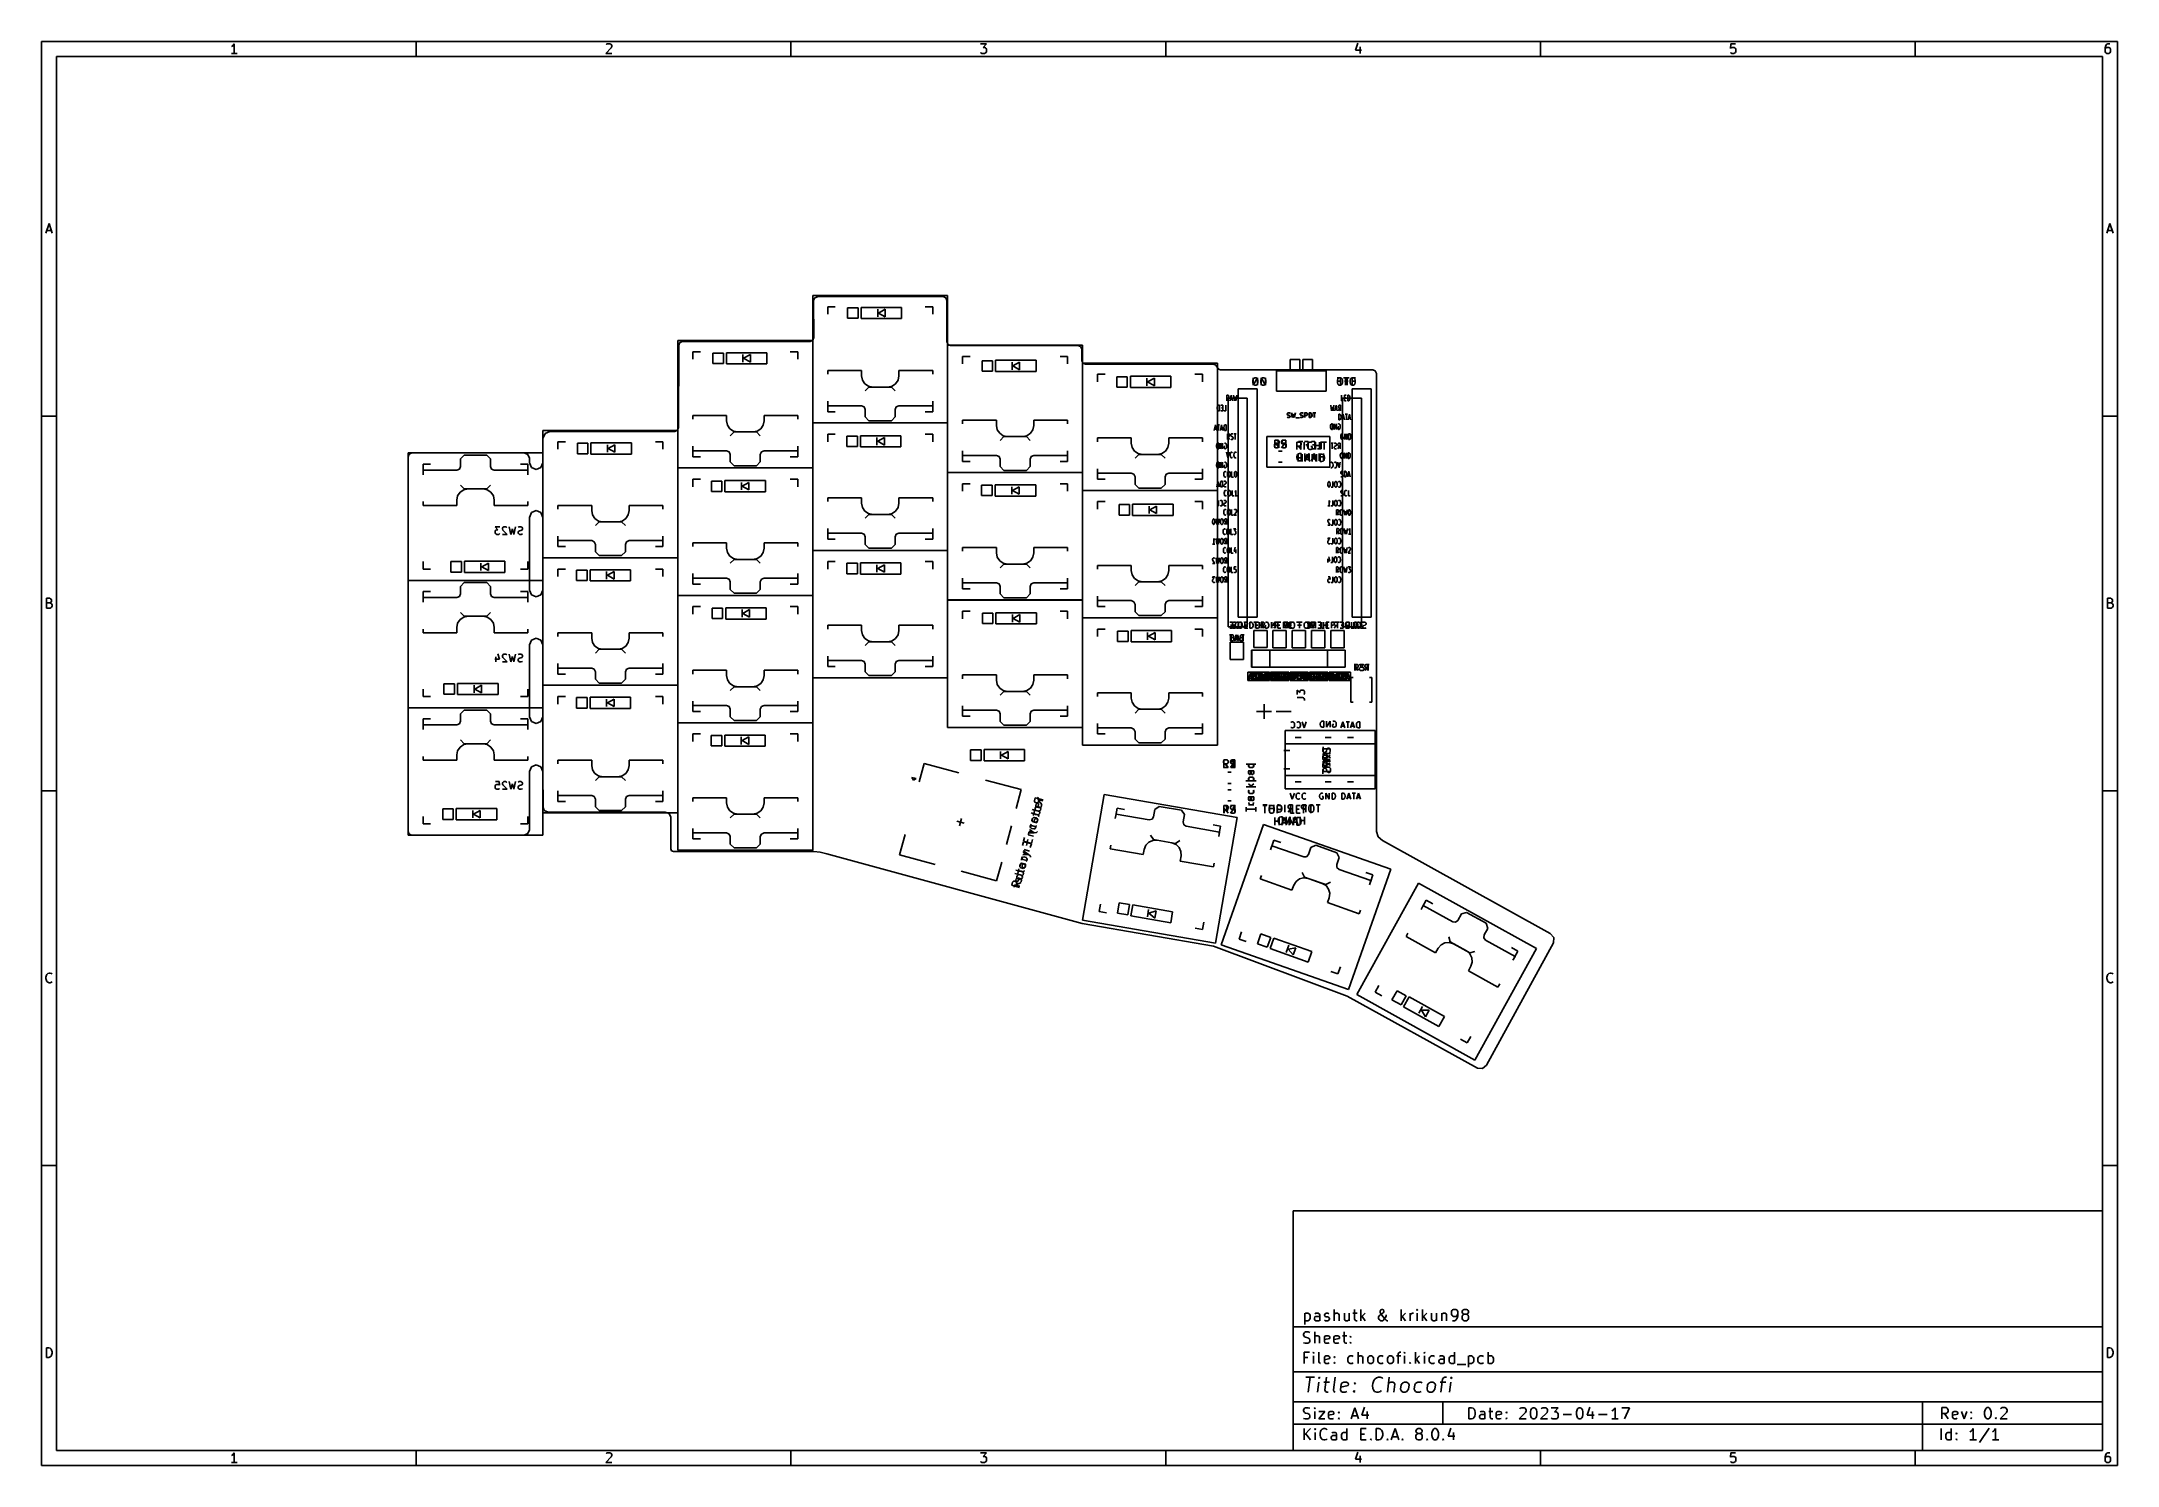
# Model space of a CAD drawing. Extents: x 10 to 287, y 10 to 200.
import ezdxf

# ---------------------------------------------------------------- set-up
doc = ezdxf.new("R2010")
doc.units = 0

msp = doc.modelspace()

# ---------------------------------------------------------------- linework, layer by layer
at = {"layer": 'Layer 1'}
for p, q in [((10, 200.007), (287.002, 200.007)), ((10, 9.9998), (10, 200.007)), ((35.5939, 199.528), (35.4701, 199.404)), ((35.7177, 199.713), (35.5939, 199.528)), ((35.7177, 198.413), (35.7177, 199.713)), ((60, 198.007), (60, 200.007)), ((85.3463, 199.59), (85.4082, 199.651)), ((85.4082, 199.651), (85.532, 199.713)), ((85.532, 199.713), (85.8415, 199.713)), ((85.8415, 199.713), (85.9654, 199.651)), ((85.9654, 199.651), (86.0273, 199.59)), ((86.0273, 199.59), (86.0892, 199.466)), ((86.0892, 199.466), (86.0892, 199.342)), ((110, 198.007), (110, 200.007)), ((135.284, 199.713), (136.089, 199.713)), ((136.089, 199.713), (135.656, 199.218)), ((160, 198.007), (160, 200.007)), ((185.656, 199.775), (185.346, 198.847)), ((210, 198.007), (210, 200.007)), ((235.408, 199.713), (235.346, 199.094)), ((236.027, 199.713), (235.408, 199.713)), ((260, 198.007), (260, 200.007)), ((285.532, 199.59), (285.408, 199.404)), ((285.594, 199.651), (285.532, 199.59)), ((285.718, 199.713), (285.594, 199.651)), ((285.965, 199.713), (285.718, 199.713)), ((287.002, 200.007), (287.002, 9.9998)), ((12, 198.007), (285.002, 198.007)), ((12, 11.9998), (12, 198.007)), ((35.4701, 199.404), (35.3463, 199.342)), ((36.0892, 198.413), (35.3463, 198.413)), ((86.0273, 199.156), (85.2844, 198.413)), ((85.2844, 198.413), (86.0892, 198.413)), ((86.0892, 199.342), (86.0273, 199.156)), ((135.346, 198.475), (135.284, 198.537)), ((135.47, 198.413), (135.346, 198.475)), ((135.841, 198.413), (135.47, 198.413)), ((135.656, 199.218), (135.841, 199.218)), ((135.841, 199.218), (135.965, 199.156)), ((135.965, 198.475), (135.841, 198.413)), ((135.965, 199.156), (136.027, 199.094)), ((136.027, 198.537), (135.965, 198.475)), ((136.027, 199.094), (136.089, 198.971)), ((136.089, 198.661), (136.027, 198.537)), ((136.089, 198.971), (136.089, 198.661)), ((185.346, 198.847), (186.151, 198.847)), ((185.965, 199.28), (185.965, 198.413)), ((235.346, 199.094), (235.408, 199.156)), ((235.408, 198.475), (235.346, 198.537)), ((235.408, 199.156), (235.532, 199.218)), ((235.532, 198.413), (235.408, 198.475)), ((235.532, 199.218), (235.841, 199.218)), ((235.841, 198.413), (235.532, 198.413)), ((235.841, 199.218), (235.965, 199.156)), ((235.965, 198.475), (235.841, 198.413)), ((235.965, 199.156), (236.027, 199.094)), ((236.027, 198.537), (235.965, 198.475)), ((236.027, 199.094), (236.089, 198.971)), ((236.089, 198.661), (236.027, 198.537)), ((236.089, 198.971), (236.089, 198.661)), ((285.002, 198.007), (285.002, 11.9998)), ((285.408, 199.404), (285.346, 199.156)), ((285.346, 199.156), (285.346, 198.661)), ((285.408, 199.094), (285.346, 198.971)), ((285.346, 198.661), (285.408, 198.537)), ((285.47, 199.156), (285.408, 199.094)), ((285.408, 198.537), (285.47, 198.475)), ((285.594, 199.218), (285.47, 199.156)), ((285.47, 198.475), (285.594, 198.413)), ((285.841, 199.218), (285.594, 199.218)), ((285.594, 198.413), (285.841, 198.413)), ((285.965, 199.156), (285.841, 199.218)), ((285.841, 198.413), (285.965, 198.475)), ((286.027, 199.094), (285.965, 199.156)), ((285.965, 198.475), (286.027, 198.537)), ((286.089, 198.971), (286.027, 199.094)), ((286.027, 198.537), (286.089, 198.661)), ((286.089, 198.661), (286.089, 198.971)), ((10.5667, 174.413), (11, 175.713)), ((10.6905, 174.785), (11.3095, 174.785)), ((11, 175.713), (11.4333, 174.413)), ((285.569, 174.413), (286.002, 175.713)), ((285.693, 174.785), (286.312, 174.785)), ((286.002, 175.713), (286.435, 174.413)), ((112.91, 166.107), (130.91, 166.107)), ((112.91, 149.107), (112.91, 166.107)), ((113.17645, 165.81055), (113.03, 165.457)), ((113.03, 165.457), (113.047, 160.5)), ((113.53, 165.957), (113.17645, 165.81055)), ((130.31, 165.971), (113.53, 165.957)), ((114.91, 164.607), (115.91, 164.607)), ((114.91, 163.607), (114.91, 164.607)), ((114.91, 164.607), (115.91, 164.607)), ((114.91, 163.607), (114.91, 164.607)), ((117.564, 163.081), (117.564, 164.478)), ((117.564, 164.478), (118.961, 164.478)), ((118.961, 164.478), (118.961, 163.081)), ((119.372, 164.529), (119.372, 163.029)), ((124.772, 164.529), (119.372, 164.529)), ((119.372, 164.529), (119.372, 163.029)), ((124.772, 164.529), (119.372, 164.529)), ((121.572, 164.279), (121.572, 163.279)), ((121.572, 164.279), (121.572, 163.279)), ((121.672, 163.779), (122.572, 164.279)), ((121.672, 163.779), (122.572, 164.279)), ((122.572, 163.279), (121.672, 163.779)), ((122.572, 163.279), (121.672, 163.779)), ((122.572, 164.279), (122.572, 163.279)), ((122.572, 164.279), (122.572, 163.279)), ((124.772, 163.029), (124.772, 164.529)), ((124.772, 163.029), (124.772, 164.529)), ((127.91, 164.607), (128.91, 164.607)), ((127.91, 164.607), (128.91, 164.607)), ((128.91, 164.607), (128.91, 163.607)), ((128.91, 164.607), (128.91, 163.607)), ((130.66355, 165.82455), (130.31, 165.971)), ((130.81, 165.471), (130.66355, 165.82455)), ((130.81, 159.954), (130.81, 165.471)), ((130.91, 166.107), (130.91, 149.107)), ((118.961, 163.081), (117.564, 163.081)), ((119.372, 163.029), (124.772, 163.029)), ((119.372, 163.029), (124.772, 163.029)), ((94.91, 160.107), (112.91, 160.107)), ((94.91, 143.107), (94.91, 160.107)), ((95.0171, 159.5), (95.0154, 148.486)), ((95.16355, 159.85355), (95.0171, 159.5)), ((95.5171, 160), (95.16355, 159.85355)), ((112.547, 160), (95.5171, 160)), ((96.91, 158.607), (97.91, 158.607)), ((96.91, 157.607), (96.91, 158.607)), ((96.91, 158.607), (97.91, 158.607)), ((96.91, 157.607), (96.91, 158.607)), ((99.5807, 157.035), (99.5807, 158.432)), ((99.5807, 158.432), (100.978, 158.432)), ((100.978, 158.432), (100.978, 157.035)), ((101.389, 158.484), (101.389, 156.984)), ((106.789, 158.484), (101.389, 158.484)), ((101.389, 158.484), (101.389, 156.984)), ((106.789, 158.484), (101.389, 158.484)), ((103.589, 158.234), (103.589, 157.234)), ((103.589, 158.234), (103.589, 157.234)), ((103.689, 157.734), (104.589, 158.234)), ((103.689, 157.734), (104.589, 158.234)), ((104.589, 158.234), (104.589, 157.234)), ((104.589, 158.234), (104.589, 157.234)), ((106.789, 156.984), (106.789, 158.484)), ((106.789, 156.984), (106.789, 158.484)), ((109.91, 158.607), (110.91, 158.607)), ((109.91, 158.607), (110.91, 158.607)), ((110.91, 158.607), (110.91, 157.607)), ((110.91, 158.607), (110.91, 157.607)), ((112.547, 160), (112.90055, 160.14645)), ((112.90055, 160.14645), (113.047, 160.5)), ((112.91, 160.107), (112.91, 143.107)), ((130.81, 159.954), (130.95645, 159.60045)), ((130.91, 159.487), (148.91, 159.487)), ((130.91, 142.487), (130.91, 159.487)), ((130.95645, 159.60045), (131.31, 159.454)), ((148.293, 159.438), (131.31, 159.454)), ((132.91, 157.987), (133.91, 157.987)), ((132.91, 156.987), (132.91, 157.987)), ((132.91, 157.987), (133.91, 157.987)), ((132.91, 156.987), (132.91, 157.987)), ((145.91, 157.987), (146.91, 157.987)), ((145.91, 157.987), (146.91, 157.987)), ((146.91, 157.987), (146.91, 156.987)), ((146.91, 157.987), (146.91, 156.987)), ((148.64655, 159.29155), (148.293, 159.438)), ((148.793, 158.938), (148.64655, 159.29155)), ((148.793, 157.438), (148.793, 158.938)), ((148.91, 159.487), (148.91, 142.487)), ((100.978, 157.035), (99.5807, 157.035)), ((101.389, 156.984), (106.789, 156.984)), ((101.389, 156.984), (106.789, 156.984)), ((104.589, 157.234), (103.689, 157.734)), ((104.589, 157.234), (103.689, 157.734)), ((114.91, 156.107), (114.91, 155.607)), ((119.41, 156.107), (114.91, 156.107)), ((119.41, 155.407), (119.41, 156.107)), ((119.41, 155.407), (119.52418, 154.83298)), ((124.29582, 154.83298), (124.41, 155.407)), ((124.41, 156.107), (128.91, 156.107)), ((124.41, 155.407), (124.41, 156.107)), ((128.91, 156.107), (128.91, 155.607)), ((135.496, 156.019), (135.496, 157.416)), ((135.496, 157.416), (136.893, 157.416)), ((136.893, 156.019), (135.496, 156.019)), ((136.893, 157.416), (136.893, 156.019)), ((137.305, 157.468), (137.305, 155.968)), ((142.705, 157.468), (137.305, 157.468)), ((137.305, 157.468), (137.305, 155.968)), ((142.705, 157.468), (137.305, 157.468)), ((137.305, 155.968), (142.705, 155.968)), ((137.305, 155.968), (142.705, 155.968)), ((139.505, 157.218), (139.505, 156.218)), ((139.505, 157.218), (139.505, 156.218)), ((139.605, 156.718), (140.505, 157.218)), ((139.605, 156.718), (140.505, 157.218)), ((140.505, 156.218), (139.605, 156.718)), ((140.505, 156.218), (139.605, 156.718)), ((140.505, 157.218), (140.505, 156.218)), ((140.505, 157.218), (140.505, 156.218)), ((142.705, 155.968), (142.705, 157.468)), ((142.705, 155.968), (142.705, 157.468)), ((148.793, 157.438), (148.93945, 157.08445)), ((148.91, 157.107), (166.91, 157.107)), ((148.91, 140.107), (148.91, 157.107)), ((148.93945, 157.08445), (149.293, 156.938)), ((166.361, 156.952), (149.293, 156.938)), ((150.91, 155.607), (151.91, 155.607)), ((150.91, 154.607), (150.91, 155.607)), ((150.91, 155.607), (151.91, 155.607)), ((150.91, 154.607), (150.91, 155.607)), ((153.48, 153.886), (153.48, 155.283)), ((153.48, 155.283), (154.876, 155.283)), ((154.876, 155.283), (154.876, 153.886)), ((155.288, 155.334), (155.288, 153.834)), ((160.688, 155.334), (155.288, 155.334)), ((155.288, 155.334), (155.288, 153.834)), ((160.688, 155.334), (155.288, 155.334)), ((160.688, 153.834), (160.688, 155.334)), ((160.688, 153.834), (160.688, 155.334)), ((163.91, 155.607), (164.91, 155.607)), ((163.91, 155.607), (164.91, 155.607)), ((164.91, 155.607), (164.91, 154.607)), ((164.91, 155.607), (164.91, 154.607)), ((166.67668, 156.83901), (166.361, 156.952)), ((166.85, 156.552), (166.67668, 156.83901)), ((166.85, 156.552), (167.03, 156.292)), ((166.91, 157.107), (166.91, 140.107)), ((167.03, 156.292), (167.33, 156.192)), ((187.62, 156.202), (167.33, 156.192)), ((172.262, 155.152), (171.69, 154.152)), ((171.69, 154.152), (171.69, 155.152)), ((171.786, 155.105), (171.881, 155.152)), ((171.881, 155.152), (172.071, 155.152)), ((172.071, 155.152), (172.167, 155.105)), ((172.262, 154.152), (172.262, 155.152)), ((172.738, 154.152), (172.738, 155.152)), ((172.738, 155.152), (173.31, 154.152)), ((172.929, 155.152), (172.833, 155.105)), ((173.119, 155.152), (172.929, 155.152)), ((173.214, 155.105), (173.119, 155.152)), ((173.31, 154.152), (173.31, 155.152)), ((174.8, 156.07), (174.8, 153.37)), ((181.4, 156.07), (174.8, 156.07)), ((174.8, 156.07), (181.4, 156.07)), ((174.8, 153.37), (174.8, 156.07)), ((174.8, 156.07), (181.4, 156.07)), ((174.8, 153.37), (174.8, 156.07)), ((174.8, 156.07), (174.8, 153.37)), ((181.4, 156.07), (174.8, 156.07)), ((176.6, 157.57), (177.9, 157.57)), ((176.6, 156.07), (176.6, 157.57)), ((176.6, 157.57), (176.6, 156.07)), ((177.9, 157.57), (176.6, 157.57)), ((177.9, 156.07), (177.9, 157.57)), ((177.9, 157.57), (177.9, 156.07)), ((178.3, 156.07), (178.3, 157.57)), ((179.6, 157.57), (178.3, 157.57)), ((178.3, 157.57), (178.3, 156.07)), ((178.3, 157.57), (179.6, 157.57)), ((179.6, 156.07), (179.6, 157.57)), ((179.6, 157.57), (179.6, 156.07)), ((181.4, 153.37), (181.4, 156.07)), ((181.4, 156.07), (181.4, 153.37)), ((181.4, 156.07), (181.4, 153.37)), ((181.4, 153.37), (181.4, 156.07)), ((183.338, 155.152), (182.862, 155.152)), ((183.052, 155.105), (183.148, 155.152)), ((183.148, 155.152), (183.338, 155.152)), ((183.338, 154.152), (183.338, 155.152)), ((183.338, 155.152), (183.433, 155.105)), ((184.195, 155.152), (183.719, 155.152)), ((184.005, 154.152), (184.005, 155.152)), ((184.005, 155.152), (184.481, 155.152)), ((184.195, 154.152), (184.195, 155.152)), ((184.862, 155.152), (184.767, 155.105)), ((185.052, 155.152), (184.862, 155.152)), ((184.862, 154.152), (184.862, 155.152)), ((184.862, 155.152), (185.338, 155.152)), ((185.148, 155.105), (185.052, 155.152)), ((187.97355, 156.05555), (187.62, 156.202)), ((188.12, 155.702), (187.97355, 156.05555)), ((188.12, 155.707), (188.134, 94.612)), ((119.52418, 154.83298), (119.84934, 154.34634)), ((119.84934, 154.34634), (120.33598, 154.02118)), ((119.91, 153.407), (120.41, 153.907)), ((120.33598, 154.02118), (120.91, 153.907)), ((120.41, 153.907), (122.91, 153.907)), ((123.41, 153.907), (120.91, 153.907)), ((122.91, 153.907), (123.48403, 154.02118)), ((123.91, 153.407), (123.41, 153.907)), ((123.48403, 154.02118), (123.97066, 154.34634)), ((123.97066, 154.34634), (124.29582, 154.83298)), ((154.876, 153.886), (153.48, 153.886)), ((155.288, 153.834), (160.688, 153.834)), ((155.288, 153.834), (160.688, 153.834)), ((157.488, 155.084), (157.488, 154.084)), ((157.488, 155.084), (157.488, 154.084)), ((157.588, 154.584), (158.488, 155.084)), ((157.588, 154.584), (158.488, 155.084)), ((158.488, 154.084), (157.588, 154.584)), ((158.488, 154.084), (157.588, 154.584)), ((158.488, 155.084), (158.488, 154.084)), ((158.488, 155.084), (158.488, 154.084)), ((168.163, 152.066), (168.163, 152.816)), ((168.163, 152.816), (168.354, 152.816)), ((168.354, 152.423), (168.163, 152.423)), ((168.449, 152.066), (168.283, 152.423)), ((168.35, 152.407), (170.89, 152.407)), ((168.35, 121.927), (168.35, 152.407)), ((168.354, 152.816), (168.402, 152.78)), ((168.402, 152.459), (168.354, 152.423)), ((168.402, 152.78), (168.425, 152.745)), ((168.425, 152.495), (168.402, 152.459)), ((168.425, 152.745), (168.449, 152.673)), ((168.449, 152.566), (168.425, 152.495)), ((168.449, 152.673), (168.449, 152.566)), ((168.592, 152.066), (168.759, 152.816)), ((168.759, 152.816), (168.925, 152.066)), ((169.044, 152.816), (169.163, 152.066)), ((169.163, 152.066), (169.259, 152.602)), ((169.259, 152.602), (169.354, 152.066)), ((169.354, 152.066), (169.473, 152.816)), ((169.676, 153.677), (172.216, 153.677)), ((169.676, 123.197), (169.676, 153.677)), ((170.89, 152.407), (170.89, 121.927)), ((171.643, 154.819), (171.69, 155.009)), ((171.643, 154.486), (171.643, 154.819)), ((171.69, 154.295), (171.643, 154.486)), ((171.69, 155.009), (171.786, 155.105)), ((171.786, 154.2), (171.69, 154.295)), ((171.881, 154.152), (171.786, 154.2)), ((172.071, 154.152), (171.881, 154.152)), ((172.167, 154.2), (172.071, 154.152)), ((172.167, 155.105), (172.262, 155.009)), ((172.262, 154.295), (172.167, 154.2)), ((172.216, 153.677), (172.216, 123.197)), ((172.262, 155.009), (172.31, 154.819)), ((172.31, 154.486), (172.262, 154.295)), ((172.31, 154.819), (172.31, 154.486)), ((172.738, 155.009), (172.69, 154.819)), ((172.69, 154.819), (172.69, 154.486)), ((172.69, 154.486), (172.738, 154.295)), ((172.833, 155.105), (172.738, 155.009)), ((172.738, 154.295), (172.833, 154.2)), ((172.833, 154.2), (172.929, 154.152)), ((172.929, 154.152), (173.119, 154.152)), ((173.119, 154.152), (173.214, 154.2)), ((173.31, 155.009), (173.214, 155.105)), ((173.214, 154.2), (173.31, 154.295)), ((173.357, 154.819), (173.31, 155.009)), ((173.31, 154.295), (173.357, 154.486)), ((173.357, 154.486), (173.357, 154.819)), ((174.8, 153.37), (181.4, 153.37)), ((181.4, 153.37), (174.8, 153.37)), ((181.4, 153.37), (174.8, 153.37)), ((174.8, 153.37), (181.4, 153.37)), ((182.91, 154.819), (182.957, 155.009)), ((182.91, 154.486), (182.91, 154.819)), ((182.957, 154.295), (182.91, 154.486)), ((182.957, 155.009), (183.052, 155.105)), ((183.052, 154.2), (182.957, 154.295)), ((183.005, 154.676), (183.338, 154.676)), ((183.148, 154.152), (183.052, 154.2)), ((183.338, 154.152), (183.148, 154.152)), ((183.433, 154.2), (183.338, 154.152)), ((183.433, 155.105), (183.529, 155.009)), ((183.529, 154.295), (183.433, 154.2)), ((183.451, 152.066), (183.451, 152.816)), ((183.529, 155.009), (183.576, 154.819)), ((183.576, 154.486), (183.529, 154.295)), ((183.576, 154.819), (183.576, 154.486)), ((183.59, 152.407), (186.13, 152.407)), ((183.59, 121.927), (183.59, 152.407)), ((183.855, 152.066), (183.855, 152.816)), ((183.855, 152.816), (184.093, 152.816)), ((183.855, 152.459), (184.022, 152.459)), ((183.862, 154.676), (184.195, 154.676)), ((184.338, 154.676), (184.005, 154.676)), ((184.308, 152.066), (184.308, 152.816)), ((184.308, 152.816), (184.427, 152.816)), ((184.427, 152.816), (184.498, 152.78)), ((184.498, 152.78), (184.546, 152.709)), ((184.546, 152.709), (184.57, 152.638)), ((184.57, 152.638), (184.593, 152.495)), ((184.593, 152.388), (184.57, 152.245)), ((184.593, 152.495), (184.593, 152.388)), ((184.671, 155.009), (184.624, 154.819)), ((184.624, 154.819), (184.624, 154.486)), ((184.624, 154.486), (184.671, 154.295)), ((184.767, 155.105), (184.671, 155.009)), ((184.671, 154.295), (184.767, 154.2)), ((184.767, 154.2), (184.862, 154.152)), ((185.195, 154.676), (184.862, 154.676)), ((184.862, 154.152), (185.052, 154.152)), ((184.896, 153.677), (187.436, 153.677)), ((184.896, 123.197), (184.896, 153.677)), ((185.052, 154.152), (185.148, 154.2)), ((185.243, 155.009), (185.148, 155.105)), ((185.148, 154.2), (185.243, 154.295)), ((185.291, 154.819), (185.243, 155.009)), ((185.243, 154.295), (185.291, 154.486)), ((185.291, 154.486), (185.291, 154.819)), ((186.13, 152.407), (186.13, 121.927)), ((187.436, 153.677), (187.436, 123.197)), ((10, 150.007), (12, 150.007)), ((96.91, 150.107), (96.91, 149.607)), ((101.41, 150.107), (96.91, 150.107)), ((101.41, 149.407), (101.41, 150.107)), ((106.41, 150.107), (110.91, 150.107)), ((106.41, 149.407), (106.41, 150.107)), ((110.91, 150.107), (110.91, 149.607)), ((114.91, 152.007), (114.91, 151.407)), ((114.91, 150.607), (114.91, 151.607)), ((114.91, 150.607), (114.91, 151.607)), ((114.91, 151.407), (119.41, 151.407)), ((115.91, 150.607), (114.91, 150.607)), ((115.91, 150.607), (114.91, 150.607)), ((119.76355, 151.26055), (119.41, 151.407)), ((119.91, 150.907), (119.76355, 151.26055)), ((119.91, 150.907), (119.91, 149.907)), ((120.41, 149.407), (119.91, 149.907)), ((119.91, 149.907), (120.41, 149.407)), ((123.91, 149.907), (123.41, 149.407)), ((123.41, 149.407), (123.91, 149.907)), ((124.05645, 151.26055), (123.91, 150.907)), ((123.91, 150.907), (123.91, 149.907)), ((124.41, 151.407), (124.05645, 151.26055)), ((128.91, 151.407), (124.41, 151.407)), ((128.91, 150.607), (127.91, 150.607)), ((128.91, 150.607), (127.91, 150.607)), ((128.91, 152.007), (128.91, 151.407)), ((128.91, 151.607), (128.91, 150.607)), ((128.91, 151.607), (128.91, 150.607)), ((166.901, 151.304), (166.878, 151.161)), ((166.878, 151.161), (166.878, 151.054)), ((166.878, 151.054), (166.901, 150.911)), ((166.925, 151.375), (166.901, 151.304)), ((166.901, 150.911), (166.925, 150.84)), ((166.973, 151.447), (166.925, 151.375)), ((166.925, 150.84), (166.973, 150.768)), ((167.044, 151.483), (166.973, 151.447)), ((166.973, 150.768), (167.044, 150.733)), ((167.163, 151.483), (167.044, 151.483)), ((167.044, 150.733), (167.163, 150.733)), ((167.163, 150.733), (167.163, 151.483)), ((167.616, 151.483), (167.378, 151.483)), ((167.378, 150.733), (167.616, 150.733)), ((167.616, 151.125), (167.449, 151.125)), ((167.616, 150.733), (167.616, 151.483)), ((167.782, 150.733), (168.02, 150.733)), ((168.02, 150.733), (168.02, 151.483)), ((168.64, 152.28), (168.878, 152.28)), ((176.213, 150.325), (176.241, 150.383)), ((176.213, 150.268), (176.213, 150.325)), ((176.241, 150.211), (176.213, 150.268)), ((176.213, 149.868), (176.299, 149.84)), ((176.241, 150.383), (176.27, 150.411)), ((176.27, 150.183), (176.241, 150.211)), ((176.27, 150.411), (176.327, 150.44)), ((176.327, 150.154), (176.27, 150.183)), ((176.273, 150.325), (176.301, 150.383)), ((176.273, 150.268), (176.273, 150.325)), ((176.301, 150.211), (176.273, 150.268)), ((176.273, 149.868), (176.359, 149.84)), ((176.299, 149.84), (176.441, 149.84)), ((176.301, 150.383), (176.33, 150.411)), ((176.33, 150.183), (176.301, 150.211)), ((176.327, 150.44), (176.47, 150.44)), ((176.441, 150.125), (176.327, 150.154)), ((176.33, 150.411), (176.387, 150.44)), ((176.387, 150.154), (176.33, 150.183)), ((176.359, 149.84), (176.501, 149.84)), ((176.387, 150.44), (176.53, 150.44)), ((176.501, 150.125), (176.387, 150.154)), ((176.499, 150.097), (176.441, 150.125)), ((176.441, 149.84), (176.499, 149.868)), ((176.47, 150.44), (176.556, 150.411)), ((176.527, 150.068), (176.499, 150.097)), ((176.499, 149.868), (176.527, 149.897)), ((176.559, 150.097), (176.501, 150.125)), ((176.501, 149.84), (176.559, 149.868)), ((176.556, 150.011), (176.527, 150.068)), ((176.527, 149.897), (176.556, 149.954)), ((176.53, 150.44), (176.616, 150.411)), ((176.556, 149.954), (176.556, 150.011)), ((176.587, 150.068), (176.559, 150.097)), ((176.559, 149.868), (176.587, 149.897)), ((176.616, 150.011), (176.587, 150.068)), ((176.587, 149.897), (176.616, 149.954)), ((176.616, 149.954), (176.616, 150.011)), ((176.756, 150.44), (176.899, 149.84)), ((176.816, 150.44), (176.959, 149.84)), ((176.899, 149.84), (177.013, 150.268)), ((176.959, 149.84), (177.073, 150.268)), ((177.013, 150.268), (177.127, 149.84)), ((177.073, 150.268), (177.187, 149.84)), ((177.127, 149.84), (177.27, 150.44)), ((177.187, 149.84), (177.33, 150.44)), ((177.356, 149.783), (177.813, 149.783)), ((177.416, 149.783), (177.873, 149.783)), ((177.927, 150.325), (177.956, 150.383)), ((177.927, 150.268), (177.927, 150.325)), ((177.956, 150.211), (177.927, 150.268)), ((177.927, 149.868), (178.013, 149.84)), ((177.956, 150.383), (177.984, 150.411)), ((177.984, 150.183), (177.956, 150.211)), ((177.984, 150.411), (178.041, 150.44)), ((178.041, 150.154), (177.984, 150.183)), ((177.987, 150.325), (178.016, 150.383)), ((177.987, 150.268), (177.987, 150.325)), ((178.016, 150.211), (177.987, 150.268)), ((177.987, 149.868), (178.073, 149.84)), ((178.013, 149.84), (178.156, 149.84)), ((178.016, 150.383), (178.044, 150.411)), ((178.044, 150.183), (178.016, 150.211)), ((178.041, 150.44), (178.184, 150.44)), ((178.156, 150.125), (178.041, 150.154)), ((178.044, 150.411), (178.101, 150.44)), ((178.101, 150.154), (178.044, 150.183)), ((178.073, 149.84), (178.216, 149.84)), ((178.101, 150.44), (178.244, 150.44)), ((178.216, 150.125), (178.101, 150.154)), ((178.213, 150.097), (178.156, 150.125)), ((178.156, 149.84), (178.213, 149.868)), ((178.184, 150.44), (178.27, 150.411)), ((178.241, 150.068), (178.213, 150.097)), ((178.213, 149.868), (178.241, 149.897)), ((178.273, 150.097), (178.216, 150.125)), ((178.216, 149.84), (178.273, 149.868)), ((178.27, 150.011), (178.241, 150.068)), ((178.241, 149.897), (178.27, 149.954)), ((178.244, 150.44), (178.33, 150.411)), ((178.27, 149.954), (178.27, 150.011)), ((178.301, 150.068), (178.273, 150.097)), ((178.273, 149.868), (178.301, 149.897)), ((178.33, 150.011), (178.301, 150.068)), ((178.301, 149.897), (178.33, 149.954)), ((178.33, 149.954), (178.33, 150.011)), ((178.527, 149.84), (178.527, 150.44)), ((178.527, 150.44), (178.756, 150.44)), ((178.756, 150.125), (178.527, 150.125)), ((178.587, 149.84), (178.587, 150.44)), ((178.587, 150.44), (178.816, 150.44)), ((178.816, 150.125), (178.587, 150.125)), ((178.756, 150.44), (178.813, 150.411)), ((178.813, 150.154), (178.756, 150.125)), ((178.813, 150.411), (178.841, 150.383)), ((178.841, 150.183), (178.813, 150.154)), ((178.816, 150.44), (178.873, 150.411)), ((178.873, 150.154), (178.816, 150.125)), ((178.841, 150.383), (178.87, 150.325)), ((178.87, 150.24), (178.841, 150.183)), ((178.87, 150.325), (178.87, 150.24)), ((178.873, 150.411), (178.901, 150.383)), ((178.901, 150.183), (178.873, 150.154)), ((178.901, 150.383), (178.93, 150.325)), ((178.93, 150.24), (178.901, 150.183)), ((178.93, 150.325), (178.93, 150.24)), ((179.127, 149.84), (179.127, 150.44)), ((179.127, 150.44), (179.27, 150.44)), ((179.27, 149.84), (179.127, 149.84)), ((179.187, 149.84), (179.187, 150.44)), ((179.187, 150.44), (179.33, 150.44)), ((179.33, 149.84), (179.187, 149.84)), ((179.27, 150.44), (179.356, 150.411)), ((179.356, 149.868), (179.27, 149.84)), ((179.33, 150.44), (179.416, 150.411)), ((179.416, 149.868), (179.33, 149.84)), ((179.356, 150.411), (179.413, 150.354)), ((179.413, 149.925), (179.356, 149.868)), ((179.413, 150.354), (179.441, 150.297)), ((179.441, 149.983), (179.413, 149.925)), ((179.416, 150.411), (179.473, 150.354)), ((179.473, 149.925), (179.416, 149.868)), ((179.441, 150.297), (179.47, 150.183)), ((179.47, 150.097), (179.441, 149.983)), ((179.47, 150.183), (179.47, 150.097)), ((179.473, 150.354), (179.501, 150.297)), ((179.501, 149.983), (179.473, 149.925)), ((179.501, 150.297), (179.53, 150.183)), ((179.53, 150.097), (179.501, 149.983)), ((179.53, 150.183), (179.53, 150.097)), ((179.641, 150.44), (179.984, 150.44)), ((179.701, 150.44), (180.044, 150.44)), ((179.813, 149.84), (179.813, 150.44)), ((179.873, 149.84), (179.873, 150.44)), ((182.142, 150.733), (182.022, 151.483)), ((182.237, 151.268), (182.142, 150.733)), ((182.332, 150.733), (182.237, 151.268)), ((182.451, 151.483), (182.332, 150.733)), ((182.737, 151.483), (182.57, 150.733)), ((182.856, 150.947), (182.618, 150.947)), ((182.903, 150.733), (182.737, 151.483)), ((183.07, 151.411), (183.046, 151.34)), ((183.046, 151.34), (183.046, 151.233)), ((183.046, 151.233), (183.07, 151.161)), ((183.046, 150.733), (183.213, 151.09)), ((183.094, 151.447), (183.07, 151.411)), ((183.07, 151.161), (183.094, 151.125)), ((183.142, 151.483), (183.094, 151.447)), ((183.094, 151.125), (183.142, 151.09)), ((183.11, 149.538), (183.11, 150.288)), ((183.11, 150.288), (183.229, 150.288)), ((183.332, 151.483), (183.142, 151.483)), ((183.142, 151.09), (183.332, 151.09)), ((183.229, 150.288), (183.3, 150.252)), ((183.3, 150.252), (183.348, 150.181)), ((183.348, 149.645), (183.3, 149.574)), ((183.332, 150.733), (183.332, 151.483)), ((183.348, 150.181), (183.372, 150.11)), ((183.372, 149.717), (183.348, 149.645)), ((183.372, 150.11), (183.396, 149.967)), ((183.396, 149.86), (183.372, 149.717)), ((183.396, 149.967), (183.396, 149.86)), ((183.689, 152.066), (183.451, 152.066)), ((183.539, 149.538), (183.705, 150.288)), ((183.586, 149.752), (183.824, 149.752)), ((183.705, 150.288), (183.872, 149.538)), ((184.093, 152.066), (183.855, 152.066)), ((183.967, 150.288), (184.253, 150.288)), ((184.11, 149.538), (184.11, 150.288)), ((184.427, 152.066), (184.308, 152.066)), ((184.348, 149.538), (184.515, 150.288)), ((184.396, 149.752), (184.634, 149.752)), ((184.498, 152.102), (184.427, 152.066)), ((184.546, 152.173), (184.498, 152.102)), ((184.515, 150.288), (184.681, 149.538)), ((184.57, 152.245), (184.546, 152.173)), ((287.002, 150.007), (285.002, 150.007)), ((76.91, 148.107), (94.91, 148.107)), ((76.91, 131.107), (76.91, 148.107)), ((77.18438, 147.70691), (76.91, 147.045)), ((76.91, 147.045), (76.91, 143.807)), ((77.8464, 147.981), (77.18438, 147.70691)), ((94.5154, 147.986), (77.8464, 147.981)), ((94.5154, 147.986), (94.86895, 148.13245)), ((94.86895, 148.13245), (95.0154, 148.486)), ((94.91, 148.107), (94.91, 131.107)), ((101.41, 149.407), (101.52418, 148.83298)), ((101.52418, 148.83298), (101.84934, 148.34634)), ((101.84934, 148.34634), (102.33598, 148.02118)), ((101.91, 147.407), (102.41, 147.907)), ((102.33598, 148.02118), (102.91, 147.907)), ((102.41, 147.907), (104.91, 147.907)), ((105.41, 147.907), (102.91, 147.907)), ((104.91, 147.907), (105.48403, 148.02118)), ((105.91, 147.407), (105.41, 147.907)), ((105.48403, 148.02118), (105.97066, 148.34634)), ((105.97066, 148.34634), (106.29582, 148.83298)), ((106.29582, 148.83298), (106.41, 149.407)), ((130.91, 149.107), (112.91, 149.107)), ((112.91, 149.107), (130.91, 149.107)), ((112.91, 132.107), (112.91, 149.107)), ((114.91, 147.607), (115.91, 147.607)), ((114.91, 146.607), (114.91, 147.607)), ((114.91, 147.607), (115.91, 147.607)), ((114.91, 146.607), (114.91, 147.607)), ((117.462, 145.961), (117.462, 147.358)), ((117.462, 147.358), (118.859, 147.358)), ((118.859, 147.358), (118.859, 145.961)), ((119.271, 147.409), (119.271, 145.909)), ((124.671, 147.409), (119.271, 147.409)), ((119.271, 147.409), (119.271, 145.909)), ((124.671, 147.409), (119.271, 147.409)), ((123.41, 149.407), (120.41, 149.407)), ((120.41, 149.407), (123.41, 149.407)), ((121.471, 147.159), (121.471, 146.159)), ((121.471, 147.159), (121.471, 146.159)), ((121.571, 146.659), (122.471, 147.159)), ((121.571, 146.659), (122.471, 147.159)), ((122.471, 147.159), (122.471, 146.159)), ((122.471, 147.159), (122.471, 146.159)), ((124.671, 145.909), (124.671, 147.409)), ((124.671, 145.909), (124.671, 147.409)), ((127.91, 147.607), (128.91, 147.607)), ((127.91, 147.607), (128.91, 147.607)), ((128.91, 147.607), (128.91, 146.607)), ((128.91, 147.607), (128.91, 146.607)), ((130.91, 149.107), (130.91, 132.107)), ((132.91, 149.487), (132.91, 148.987)), ((137.41, 149.487), (132.91, 149.487)), ((137.41, 148.787), (137.41, 149.487)), ((137.41, 148.787), (137.52418, 148.21298)), ((137.52418, 148.21298), (137.84934, 147.72634)), ((137.84934, 147.72634), (138.33597, 147.40118)), ((137.91, 146.787), (138.41, 147.287)), ((138.33597, 147.40118), (138.91, 147.287)), ((138.41, 147.287), (140.91, 147.287)), ((141.41, 147.287), (138.91, 147.287)), ((140.91, 147.287), (141.48403, 147.40118)), ((141.91, 146.787), (141.41, 147.287)), ((141.48403, 147.40118), (141.97066, 147.72634)), ((141.97066, 147.72634), (142.29582, 148.21298)), ((142.29582, 148.21298), (142.41, 148.787)), ((142.41, 149.487), (146.91, 149.487)), ((142.41, 148.787), (142.41, 149.487)), ((146.91, 149.487), (146.91, 148.987)), ((150.91, 147.107), (150.91, 146.607)), ((155.41, 147.107), (150.91, 147.107)), ((155.41, 146.407), (155.41, 147.107)), ((160.41, 147.107), (164.91, 147.107)), ((160.41, 146.407), (160.41, 147.107)), ((164.91, 147.107), (164.91, 146.607)), ((166.655, 148.838), (166.489, 148.088)), ((166.774, 148.302), (166.536, 148.302)), ((166.822, 148.088), (166.655, 148.838)), ((167.203, 148.838), (166.917, 148.838)), ((167.06, 148.088), (167.06, 148.838)), ((167.465, 148.838), (167.298, 148.088)), ((167.584, 148.302), (167.346, 148.302)), ((167.631, 148.088), (167.465, 148.838)), ((167.798, 148.66), (167.774, 148.517)), ((167.774, 148.517), (167.774, 148.41)), ((167.774, 148.41), (167.798, 148.267)), ((167.822, 148.731), (167.798, 148.66)), ((167.798, 148.267), (167.822, 148.195)), ((167.869, 148.802), (167.822, 148.731)), ((167.822, 148.195), (167.869, 148.124)), ((167.941, 148.838), (167.869, 148.802)), ((167.869, 148.124), (167.941, 148.088)), ((168.06, 148.838), (167.941, 148.838)), ((167.941, 148.088), (168.06, 148.088)), ((168.06, 148.088), (168.06, 148.838)), ((168.235, 146.923), (168.235, 147.673)), ((168.235, 147.673), (168.425, 147.673)), ((168.425, 147.28), (168.235, 147.28)), ((168.521, 146.923), (168.354, 147.28)), ((168.425, 147.673), (168.473, 147.637)), ((168.473, 147.316), (168.425, 147.28)), ((168.473, 147.637), (168.497, 147.601)), ((168.497, 147.351), (168.473, 147.316)), ((168.497, 147.601), (168.521, 147.53)), ((168.521, 147.423), (168.497, 147.351)), ((168.521, 147.53), (168.521, 147.423)), ((168.711, 147.53), (168.735, 147.601)), ((168.711, 147.458), (168.711, 147.53)), ((168.735, 147.387), (168.711, 147.458)), ((168.711, 146.958), (168.783, 146.923)), ((168.735, 147.601), (168.759, 147.637)), ((168.759, 147.351), (168.735, 147.387)), ((168.759, 147.637), (168.806, 147.673)), ((168.806, 147.316), (168.759, 147.351)), ((168.783, 146.923), (168.902, 146.923)), ((168.806, 147.673), (168.925, 147.673)), ((168.902, 147.28), (168.806, 147.316)), ((168.949, 147.244), (168.902, 147.28)), ((168.902, 146.923), (168.949, 146.958)), ((168.925, 147.673), (168.997, 147.637)), ((168.973, 147.208), (168.949, 147.244)), ((168.949, 146.958), (168.973, 146.994)), ((168.997, 147.137), (168.973, 147.208)), ((168.973, 146.994), (168.997, 147.066)), ((168.997, 147.066), (168.997, 147.137)), ((169.14, 147.673), (169.425, 147.673)), ((169.283, 146.923), (169.283, 147.673)), ((173.5, 147.307), (181.9, 147.307)), ((173.5, 143.207), (173.5, 147.307)), ((173.5, 147.307), (181.9, 147.307)), ((173.5, 143.207), (173.5, 147.307)), ((181.9, 147.307), (181.9, 143.207)), ((181.9, 147.307), (181.9, 143.207)), ((181.995, 148.828), (181.971, 148.685)), ((181.971, 148.685), (181.971, 148.578)), ((181.971, 148.578), (181.995, 148.435)), ((182.018, 148.899), (181.995, 148.828)), ((181.995, 148.435), (182.018, 148.363)), ((182.066, 148.97), (182.018, 148.899)), ((182.018, 148.363), (182.066, 148.292)), ((182.137, 149.006), (182.066, 148.97)), ((182.066, 148.292), (182.137, 148.256)), ((182.256, 149.006), (182.137, 149.006)), ((182.137, 148.256), (182.256, 148.256)), ((182.256, 148.256), (182.256, 149.006)), ((182.78, 149.006), (182.495, 148.256)), ((182.495, 148.256), (182.495, 149.006)), ((182.78, 148.256), (182.78, 149.006)), ((182.995, 148.328), (182.995, 148.578)), ((182.995, 148.578), (183.09, 148.578)), ((183.018, 148.292), (182.995, 148.328)), ((183.018, 148.97), (183.066, 149.006)), ((183.09, 148.256), (183.018, 148.292)), ((183.066, 149.006), (183.137, 149.006)), ((183.137, 148.256), (183.09, 148.256)), ((183.229, 149.538), (183.11, 149.538)), ((183.137, 149.006), (183.209, 148.97)), ((183.209, 148.292), (183.137, 148.256)), ((183.209, 148.97), (183.256, 148.899)), ((183.256, 148.363), (183.209, 148.292)), ((183.3, 149.574), (183.229, 149.538)), ((183.256, 148.899), (183.28, 148.828)), ((183.28, 148.435), (183.256, 148.363)), ((183.28, 148.828), (183.304, 148.685)), ((183.304, 148.578), (183.28, 148.435)), ((183.304, 148.685), (183.304, 148.578)), ((183.392, 147.494), (183.368, 147.351)), ((183.368, 147.351), (183.368, 147.244)), ((183.368, 147.244), (183.392, 147.101)), ((183.416, 147.566), (183.392, 147.494)), ((183.392, 147.101), (183.416, 147.03)), ((183.463, 147.637), (183.416, 147.566)), ((183.416, 147.03), (183.463, 146.958)), ((183.535, 147.673), (183.463, 147.637)), ((183.463, 146.958), (183.535, 146.923)), ((183.606, 147.673), (183.535, 147.673)), ((183.535, 146.923), (183.582, 146.923)), ((183.677, 147.244), (183.582, 147.244)), ((183.582, 146.923), (183.654, 146.958)), ((183.654, 147.637), (183.606, 147.673)), ((183.654, 146.958), (183.677, 146.994)), ((183.677, 146.994), (183.677, 147.244)), ((183.892, 146.923), (183.892, 147.673)), ((183.892, 147.673), (184.177, 146.923)), ((184.177, 146.923), (184.177, 147.673)), ((184.416, 146.923), (184.416, 147.673)), ((184.416, 147.673), (184.535, 147.673)), ((184.535, 146.923), (184.416, 146.923)), ((184.535, 147.673), (184.606, 147.637)), ((184.606, 146.958), (184.535, 146.923)), ((184.606, 147.637), (184.654, 147.566)), ((184.654, 147.03), (184.606, 146.958)), ((184.654, 147.566), (184.677, 147.494)), ((184.677, 147.101), (184.654, 147.03)), ((184.677, 147.494), (184.701, 147.351)), ((184.701, 147.244), (184.677, 147.101)), ((184.701, 147.351), (184.701, 147.244)), ((58.91, 128.107), (58.91, 145.107)), ((58.91, 145.107), (76.91, 145.107)), ((59.05645, 144.96055), (58.91, 144.607)), ((58.91, 144.607), (58.91, 94.607)), ((59.41, 145.107), (59.05645, 144.96055)), ((74.41, 145.107), (59.41, 145.107)), ((65.91, 144.307), (66.41, 144.807)), ((66.41, 144.807), (65.91, 144.307)), ((65.91, 143.307), (65.91, 144.307)), ((66.41, 144.807), (69.41, 144.807)), ((69.41, 144.807), (66.41, 144.807)), ((69.41, 144.807), (69.91, 144.307)), ((69.91, 144.307), (69.41, 144.807)), ((69.91, 143.307), (69.91, 144.307)), ((74.90497, 144.90197), (74.41, 145.107)), ((75.11, 144.407), (74.90497, 144.90197)), ((75.11, 144.207), (75.11, 144.407)), ((75.11, 144.207), (75.11, 143.807)), ((76.91, 145.107), (76.91, 128.107)), ((78.91, 146.607), (79.91, 146.607)), ((78.91, 145.607), (78.91, 146.607)), ((78.91, 146.607), (79.91, 146.607)), ((78.91, 145.607), (78.91, 146.607)), ((81.4959, 144.996), (81.4959, 146.393)), ((81.4959, 146.393), (82.8929, 146.393)), ((82.8929, 144.996), (81.4959, 144.996)), ((82.8929, 146.393), (82.8929, 144.996)), ((83.3044, 146.444), (83.3044, 144.944)), ((88.7044, 146.444), (83.3044, 146.444)), ((83.3044, 146.444), (83.3044, 144.944)), ((88.7044, 146.444), (83.3044, 146.444)), ((83.3044, 144.944), (88.7044, 144.944)), ((83.3044, 144.944), (88.7044, 144.944)), ((85.5044, 146.194), (85.5044, 145.194)), ((85.5044, 146.194), (85.5044, 145.194)), ((85.6044, 145.694), (86.5044, 146.194)), ((85.6044, 145.694), (86.5044, 146.194)), ((86.5044, 145.194), (85.6044, 145.694)), ((86.5044, 145.194), (85.6044, 145.694)), ((86.5044, 146.194), (86.5044, 145.194)), ((86.5044, 146.194), (86.5044, 145.194)), ((88.7044, 144.944), (88.7044, 146.444)), ((88.7044, 144.944), (88.7044, 146.444)), ((91.91, 146.607), (92.91, 146.607)), ((91.91, 146.607), (92.91, 146.607)), ((92.91, 146.607), (92.91, 145.607)), ((92.91, 146.607), (92.91, 145.607)), ((96.91, 146.007), (96.91, 145.407)), ((96.91, 144.607), (96.91, 145.607)), ((96.91, 144.607), (96.91, 145.607)), ((96.91, 145.407), (101.41, 145.407)), ((97.91, 144.607), (96.91, 144.607)), ((97.91, 144.607), (96.91, 144.607)), ((101.76355, 145.26055), (101.41, 145.407)), ((101.91, 144.907), (101.76355, 145.26055)), ((101.91, 144.907), (101.91, 143.907)), ((106.05645, 145.26055), (105.91, 144.907)), ((105.91, 144.907), (105.91, 143.907)), ((106.41, 145.407), (106.05645, 145.26055)), ((110.91, 145.407), (106.41, 145.407)), ((110.91, 144.607), (109.91, 144.607)), ((110.91, 144.607), (109.91, 144.607)), ((110.91, 146.007), (110.91, 145.407)), ((110.91, 145.607), (110.91, 144.607)), ((110.91, 145.607), (110.91, 144.607)), ((118.859, 145.961), (117.462, 145.961)), ((119.271, 145.909), (124.671, 145.909)), ((119.271, 145.909), (124.671, 145.909)), ((122.471, 146.159), (121.571, 146.659)), ((122.471, 146.159), (121.571, 146.659)), ((132.91, 145.387), (132.91, 144.787)), ((132.91, 143.987), (132.91, 144.987)), ((132.91, 143.987), (132.91, 144.987)), ((132.91, 144.787), (137.41, 144.787)), ((137.76355, 144.64055), (137.41, 144.787)), ((137.91, 144.287), (137.76355, 144.64055)), ((137.91, 144.287), (137.91, 143.287)), ((142.05645, 144.64055), (141.91, 144.287)), ((141.91, 144.287), (141.91, 143.287)), ((142.41, 144.787), (142.05645, 144.64055)), ((146.91, 144.787), (142.41, 144.787)), ((146.91, 145.387), (146.91, 144.787)), ((146.91, 144.987), (146.91, 143.987)), ((146.91, 144.987), (146.91, 143.987)), ((155.41, 146.407), (155.52418, 145.83298)), ((155.52418, 145.83298), (155.84934, 145.34634)), ((155.84934, 145.34634), (156.33597, 145.02118)), ((155.91, 144.407), (156.41, 144.907)), ((156.33597, 145.02118), (156.91, 144.907)), ((156.41, 144.907), (158.91, 144.907)), ((159.41, 144.907), (156.91, 144.907)), ((158.91, 144.907), (159.48403, 145.02118)), ((159.91, 144.407), (159.41, 144.907)), ((159.48403, 145.02118), (159.97066, 145.34634)), ((159.97066, 145.34634), (160.29582, 145.83298)), ((160.29582, 145.83298), (160.41, 146.407)), ((166.818, 146.224), (166.794, 146.081)), ((166.794, 146.081), (166.794, 145.974)), ((166.794, 145.974), (166.818, 145.831)), ((166.842, 146.296), (166.818, 146.224)), ((166.818, 145.831), (166.842, 145.76)), ((166.89, 146.367), (166.842, 146.296)), ((166.842, 145.76), (166.89, 145.688)), ((166.961, 146.403), (166.89, 146.367)), ((166.89, 145.688), (166.961, 145.653)), ((167.08, 146.403), (166.961, 146.403)), ((166.961, 145.653), (167.08, 145.653)), ((167.08, 145.653), (167.08, 146.403)), ((167.604, 146.403), (167.318, 145.653)), ((167.318, 145.653), (167.318, 146.403)), ((167.604, 145.653), (167.604, 146.403)), ((167.818, 145.724), (167.818, 145.974)), ((167.818, 145.974), (167.913, 145.974)), ((167.842, 145.688), (167.818, 145.724)), ((167.842, 146.367), (167.89, 146.403)), ((167.913, 145.653), (167.842, 145.688)), ((167.89, 146.403), (167.961, 146.403)), ((167.961, 145.653), (167.913, 145.653)), ((167.961, 146.403), (168.032, 146.367)), ((168.032, 145.688), (167.961, 145.653)), ((168.032, 146.367), (168.08, 146.296)), ((168.08, 145.76), (168.032, 145.688)), ((168.08, 146.296), (168.104, 146.224)), ((168.104, 145.831), (168.08, 145.76)), ((168.104, 146.224), (168.128, 146.081)), ((168.128, 145.974), (168.104, 145.831)), ((168.128, 146.081), (168.128, 145.974)), ((168.128, 145.196), (168.294, 144.446)), ((168.294, 144.446), (168.461, 145.196)), ((168.604, 144.875), (168.628, 145.018)), ((168.604, 144.768), (168.604, 144.875)), ((168.628, 144.625), (168.604, 144.768)), ((168.628, 145.018), (168.652, 145.089)), ((168.652, 144.553), (168.628, 144.625)), ((168.652, 145.089), (168.699, 145.16)), ((168.699, 144.482), (168.652, 144.553)), ((168.699, 145.16), (168.771, 145.196)), ((168.771, 144.446), (168.699, 144.482)), ((168.771, 145.196), (168.818, 145.196)), ((168.818, 144.446), (168.771, 144.446)), ((168.818, 145.196), (168.89, 145.16)), ((168.89, 144.482), (168.818, 144.446)), ((168.89, 145.16), (168.913, 145.125)), ((168.913, 144.518), (168.89, 144.482)), ((169.104, 144.875), (169.128, 145.018)), ((169.104, 144.768), (169.104, 144.875)), ((169.128, 144.625), (169.104, 144.768)), ((169.128, 145.018), (169.152, 145.089)), ((169.152, 144.553), (169.128, 144.625)), ((169.152, 145.089), (169.199, 145.16)), ((169.199, 144.482), (169.152, 144.553)), ((169.199, 145.16), (169.271, 145.196)), ((169.271, 144.446), (169.199, 144.482)), ((169.271, 145.196), (169.318, 145.196)), ((169.318, 144.446), (169.271, 144.446)), ((169.318, 145.196), (169.39, 145.16)), ((169.39, 144.482), (169.318, 144.446)), ((169.39, 145.16), (169.413, 145.125)), ((169.413, 144.518), (169.39, 144.482)), ((174.514, 146.231), (174.562, 146.327)), ((174.514, 145.993), (174.514, 146.231)), ((174.562, 145.898), (174.514, 145.993)), ((174.562, 145.803), (174.562, 146.803)), ((174.562, 146.803), (174.943, 146.803)), ((174.562, 146.327), (174.609, 146.374)), ((174.943, 146.279), (174.562, 146.279)), ((174.609, 145.85), (174.562, 145.898)), ((174.609, 146.803), (174.8, 146.803)), ((174.609, 146.374), (174.705, 146.422)), ((174.705, 145.803), (174.609, 145.85)), ((174.705, 146.422), (174.895, 146.422)), ((174.895, 145.803), (174.705, 145.803)), ((174.8, 146.803), (174.895, 146.755)), ((175.133, 145.803), (174.8, 146.279)), ((174.895, 146.755), (174.943, 146.708)), ((174.895, 146.422), (174.99, 146.374)), ((174.99, 145.85), (174.895, 145.803)), ((174.943, 146.803), (175.038, 146.755)), ((174.943, 146.708), (175.038, 146.565)), ((175.038, 146.327), (174.943, 146.279)), ((174.99, 146.374), (175.038, 146.327)), ((175.038, 145.898), (174.99, 145.85)), ((175.038, 146.755), (175.086, 146.708)), ((175.038, 146.565), (175.086, 146.374)), ((175.086, 146.374), (175.038, 146.327)), ((175.038, 146.327), (175.086, 146.231)), ((175.086, 145.993), (175.038, 145.898)), ((175.073, 145.342), (175.527, 145.342)), ((175.073, 145.342), (175.527, 145.342)), ((175.086, 146.708), (175.133, 146.612)), ((175.133, 146.469), (175.086, 146.374)), ((175.086, 146.374), (175.086, 145.993)), ((175.133, 146.612), (175.133, 146.469)), ((175.514, 146.708), (175.467, 146.612)), ((175.467, 146.612), (175.467, 146.469)), ((175.467, 146.469), (175.514, 146.374)), ((175.467, 145.803), (175.8, 146.279)), ((175.562, 146.803), (175.514, 146.327)), ((175.562, 146.755), (175.514, 146.708)), ((175.514, 146.374), (175.562, 146.327)), ((175.514, 146.327), (175.562, 146.374)), ((175.562, 145.85), (175.514, 145.898)), ((175.657, 146.803), (175.562, 146.755)), ((176.038, 146.803), (175.562, 146.803)), ((175.562, 146.374), (175.657, 146.422)), ((175.562, 146.327), (175.657, 146.279)), ((175.657, 145.803), (175.562, 145.85)), ((176.038, 146.803), (175.657, 146.803)), ((175.657, 146.422), (175.895, 146.422)), ((175.657, 146.279), (176.038, 146.279)), ((175.895, 145.803), (175.657, 145.803)), ((175.895, 146.422), (175.99, 146.374)), ((175.99, 145.85), (175.895, 145.803)), ((175.99, 146.374), (176.038, 146.327)), ((176.038, 145.898), (175.99, 145.85)), ((176.038, 145.803), (176.038, 146.803)), ((176.038, 146.327), (176.086, 146.231)), ((176.086, 145.993), (176.038, 145.898)), ((176.086, 146.231), (176.086, 145.993)), ((177.495, 145.557), (177.495, 146.557)), ((177.495, 146.557), (177.876, 146.557)), ((177.876, 146.033), (177.495, 146.033)), ((177.562, 144.809), (177.514, 144.619)), ((177.514, 144.619), (177.514, 144.476)), ((177.514, 144.476), (177.562, 144.285)), ((177.609, 144.904), (177.562, 144.809)), ((177.562, 144.285), (177.609, 144.19)), ((177.705, 145), (177.609, 144.904)), ((177.609, 144.19), (177.705, 144.095)), ((177.662, 143.947), (177.662, 144.947)), ((177.662, 144.471), (178.233, 144.471)), ((177.848, 145.047), (177.705, 145)), ((177.705, 144.095), (177.848, 144.047)), ((178.3, 146.657), (177.729, 146.657)), ((178.067, 145.557), (177.733, 146.033)), ((178.086, 145.047), (177.848, 145.047)), ((177.848, 144.047), (178.086, 144.047)), ((177.876, 146.557), (177.971, 146.51)), ((177.971, 146.081), (177.876, 146.033)), ((177.971, 146.51), (178.019, 146.462)), ((178.019, 146.129), (177.971, 146.081)), ((178.014, 145.657), (178.014, 146.657)), ((178.019, 146.462), (178.067, 146.367)), ((178.067, 146.224), (178.019, 146.129)), ((178.067, 146.367), (178.067, 146.224)), ((178.086, 144.047), (178.086, 145.047)), ((178.233, 143.947), (178.233, 144.947)), ((178.495, 145.557), (178.495, 146.557)), ((179.014, 146.657), (178.538, 146.657)), ((179.133, 145.047), (178.562, 144.047)), ((178.562, 144.047), (178.562, 145.047)), ((178.567, 143.947), (178.9, 144.947)), ((178.662, 144.233), (179.138, 144.233)), ((178.681, 146.181), (179.014, 146.181)), ((178.9, 144.947), (179.233, 143.947)), ((178.971, 146.319), (178.924, 146.129)), ((178.924, 146.129), (178.924, 145.986)), ((178.924, 145.986), (178.971, 145.795)), ((179.019, 146.414), (178.971, 146.319)), ((178.971, 145.795), (179.019, 145.7)), ((179.014, 145.657), (179.014, 146.657)), ((179.114, 146.51), (179.019, 146.414)), ((179.019, 145.7), (179.114, 145.605)), ((179.257, 146.557), (179.114, 146.51)), ((179.114, 145.605), (179.257, 145.557)), ((179.133, 144.047), (179.133, 145.047)), ((179.4, 146.557), (179.257, 146.557)), ((179.257, 145.557), (179.352, 145.557)), ((179.543, 145.986), (179.352, 145.986)), ((179.352, 145.557), (179.495, 145.605)), ((179.495, 146.51), (179.4, 146.557)), ((179.919, 146.657), (179.443, 146.657)), ((179.443, 145.657), (179.919, 145.657)), ((179.8, 145.047), (179.467, 144.047)), ((179.495, 145.605), (179.543, 145.652)), ((179.543, 145.652), (179.543, 145.986)), ((180.038, 144.333), (179.562, 144.333)), ((179.567, 143.947), (179.567, 144.947)), ((179.567, 144.947), (180.138, 143.947)), ((179.919, 146.181), (179.586, 146.181)), ((180.133, 144.047), (179.8, 145.047)), ((179.919, 145.657), (179.919, 146.657)), ((179.971, 145.557), (179.971, 146.557)), ((179.971, 146.081), (180.543, 146.081)), ((180.138, 143.947), (180.138, 144.947)), ((180.252, 145.657), (180.729, 145.657)), ((180.467, 144.047), (180.467, 145.047)), ((181.038, 144.571), (180.467, 144.571)), ((180.543, 145.557), (180.543, 146.557)), ((180.614, 143.947), (180.614, 144.947)), ((180.614, 144.947), (180.852, 144.947)), ((180.729, 145.657), (180.729, 146.657)), ((180.852, 144.947), (180.995, 144.9)), ((180.876, 146.557), (181.448, 146.557)), ((180.995, 144.9), (181.09, 144.804)), ((181.09, 144.09), (180.995, 143.995)), ((181.038, 144.047), (181.038, 145.047)), ((181.09, 144.804), (181.138, 144.709)), ((181.138, 144.185), (181.09, 144.09)), ((181.138, 144.709), (181.186, 144.519)), ((181.186, 144.376), (181.138, 144.185)), ((181.162, 145.557), (181.162, 146.557)), ((181.186, 144.519), (181.186, 144.376)), ((182.356, 146.403), (182.07, 146.403)), ((182.213, 145.653), (182.213, 146.403)), ((182.57, 146.403), (182.499, 146.367)), ((182.499, 145.867), (182.522, 145.938)), ((182.499, 145.796), (182.499, 145.867)), ((182.522, 145.724), (182.499, 145.796)), ((182.522, 145.938), (182.546, 145.974)), ((182.546, 145.688), (182.522, 145.724)), ((182.546, 145.974), (182.594, 146.01)), ((182.594, 145.653), (182.546, 145.688)), ((182.689, 146.403), (182.57, 146.403)), ((182.594, 146.01), (182.689, 146.046)), ((182.713, 145.653), (182.594, 145.653)), ((182.737, 146.367), (182.689, 146.403)), ((182.689, 146.046), (182.737, 146.081)), ((182.784, 145.688), (182.713, 145.653)), ((182.761, 146.331), (182.737, 146.367)), ((182.737, 146.081), (182.761, 146.117)), ((182.784, 146.26), (182.761, 146.331)), ((182.761, 146.117), (182.784, 146.188)), ((182.784, 146.188), (182.784, 146.26)), ((182.999, 146.331), (182.975, 146.26)), ((182.975, 146.26), (182.975, 146.153)), ((182.975, 146.153), (182.999, 146.081)), ((182.975, 145.653), (183.142, 146.01)), ((183.022, 146.367), (182.999, 146.331)), ((182.999, 146.081), (183.022, 146.046)), ((183.07, 146.403), (183.022, 146.367)), ((183.022, 146.046), (183.07, 146.01)), ((183.261, 146.403), (183.07, 146.403)), ((183.07, 146.01), (183.261, 146.01)), ((183.261, 145.653), (183.261, 146.403)), ((183.328, 144.954), (183.304, 144.811)), ((183.328, 144.954), (183.304, 144.811)), ((183.304, 144.811), (183.304, 144.704)), ((183.304, 144.811), (183.304, 144.704)), ((183.304, 144.704), (183.328, 144.561)), ((183.304, 144.704), (183.328, 144.561)), ((183.352, 145.026), (183.328, 144.954)), ((183.352, 145.026), (183.328, 144.954)), ((183.328, 144.561), (183.352, 144.49)), ((183.328, 144.561), (183.352, 144.49)), ((183.4, 145.097), (183.352, 145.026)), ((183.4, 145.097), (183.352, 145.026)), ((183.352, 144.49), (183.4, 144.418)), ((183.352, 144.49), (183.4, 144.418)), ((183.471, 145.133), (183.4, 145.097)), ((183.471, 145.133), (183.4, 145.097)), ((183.4, 144.418), (183.471, 144.383)), ((183.4, 144.418), (183.471, 144.383)), ((183.542, 145.133), (183.471, 145.133)), ((183.542, 145.133), (183.471, 145.133)), ((183.471, 144.383), (183.519, 144.383)), ((183.471, 144.383), (183.519, 144.383)), ((183.614, 144.704), (183.519, 144.704)), ((183.614, 144.704), (183.519, 144.704)), ((183.519, 144.383), (183.59, 144.418)), ((183.519, 144.383), (183.59, 144.418)), ((183.59, 145.097), (183.542, 145.133)), ((183.59, 145.097), (183.542, 145.133)), ((183.59, 144.418), (183.614, 144.454)), ((183.59, 144.418), (183.614, 144.454)), ((183.614, 144.454), (183.614, 144.704)), ((183.614, 144.454), (183.614, 144.704)), ((183.828, 144.383), (183.828, 145.133)), ((183.828, 145.133), (184.114, 144.383)), ((183.828, 144.383), (183.828, 145.133)), ((183.828, 145.133), (184.114, 144.383)), ((184.114, 144.383), (184.114, 145.133)), ((184.114, 144.383), (184.114, 145.133)), ((184.352, 144.383), (184.352, 145.133)), ((184.352, 145.133), (184.471, 145.133)), ((184.352, 144.383), (184.352, 145.133)), ((184.352, 145.133), (184.471, 145.133)), ((184.471, 144.383), (184.352, 144.383)), ((184.471, 144.383), (184.352, 144.383)), ((184.471, 145.133), (184.542, 145.097)), ((184.471, 145.133), (184.542, 145.097)), ((184.542, 144.418), (184.471, 144.383)), ((184.542, 144.418), (184.471, 144.383)), ((184.542, 145.097), (184.59, 145.026)), ((184.542, 145.097), (184.59, 145.026)), ((184.59, 144.49), (184.542, 144.418)), ((184.59, 144.49), (184.542, 144.418)), ((184.59, 145.026), (184.614, 144.954)), ((184.59, 145.026), (184.614, 144.954)), ((184.614, 144.561), (184.59, 144.49)), ((184.614, 144.561), (184.59, 144.49)), ((184.614, 144.954), (184.638, 144.811)), ((184.614, 144.954), (184.638, 144.811)), ((184.638, 144.704), (184.614, 144.561)), ((184.638, 144.704), (184.614, 144.561)), ((184.638, 144.811), (184.638, 144.704)), ((184.638, 144.811), (184.638, 144.704)), ((60.91, 143.607), (61.91, 143.607)), ((60.91, 142.607), (60.91, 143.607)), ((60.91, 143.607), (61.91, 143.607)), ((60.91, 142.607), (60.91, 143.607)), ((60.91, 142.807), (65.41, 142.807)), ((60.91, 142.207), (60.91, 142.807)), ((65.41, 142.807), (65.76355, 142.95345)), ((65.76355, 142.95345), (65.91, 143.307)), ((69.91, 143.307), (70.05645, 142.95345)), ((70.05645, 142.95345), (70.41, 142.807)), ((74.91, 142.807), (70.41, 142.807)), ((73.91, 143.607), (74.91, 143.607)), ((73.91, 143.607), (74.91, 143.607)), ((74.91, 143.607), (74.91, 142.607)), ((74.91, 143.607), (74.91, 142.607)), ((74.91, 142.207), (74.91, 142.807)), ((75.11, 143.807), (75.3736, 143.1706)), ((75.3736, 143.1706), (76.01, 142.907)), ((76.01, 142.907), (76.6464, 143.1706)), ((76.6464, 143.1706), (76.91, 143.807)), ((112.91, 143.107), (94.91, 143.107)), ((94.91, 143.107), (112.91, 143.107)), ((94.91, 126.107), (94.91, 143.107)), ((96.91, 141.607), (97.91, 141.607)), ((96.91, 140.607), (96.91, 141.607)), ((96.91, 141.607), (97.91, 141.607)), ((96.91, 140.607), (96.91, 141.607)), ((99.3775, 139.966), (99.3775, 141.363)), ((99.3775, 141.363), (100.775, 141.363)), ((100.775, 141.363), (100.775, 139.966)), ((101.186, 141.415), (101.186, 139.915)), ((106.586, 141.415), (101.186, 141.415)), ((101.186, 141.415), (101.186, 139.915)), ((106.586, 141.415), (101.186, 141.415)), ((102.41, 143.407), (101.91, 143.907)), ((101.91, 143.907), (102.41, 143.407)), ((105.41, 143.407), (102.41, 143.407)), ((102.41, 143.407), (105.41, 143.407)), ((105.91, 143.907), (105.41, 143.407)), ((105.41, 143.407), (105.91, 143.907)), ((106.586, 139.915), (106.586, 141.415)), ((106.586, 139.915), (106.586, 141.415)), ((109.91, 141.607), (110.91, 141.607)), ((109.91, 141.607), (110.91, 141.607)), ((110.91, 141.607), (110.91, 140.607)), ((110.91, 141.607), (110.91, 140.607)), ((112.91, 143.107), (112.91, 126.107)), ((148.91, 142.487), (130.91, 142.487)), ((130.91, 142.487), (148.91, 142.487)), ((130.91, 125.487), (130.91, 142.487)), ((133.91, 143.987), (132.91, 143.987)), ((133.91, 143.987), (132.91, 143.987)), ((138.41, 142.787), (137.91, 143.287)), ((137.91, 143.287), (138.41, 142.787)), ((141.41, 142.787), (138.41, 142.787)), ((138.41, 142.787), (141.41, 142.787)), ((141.91, 143.287), (141.41, 142.787)), ((141.41, 142.787), (141.91, 143.287)), ((146.91, 143.987), (145.91, 143.987)), ((146.91, 143.987), (145.91, 143.987)), ((148.91, 142.487), (148.91, 125.487)), ((150.91, 143.007), (150.91, 142.407)), ((150.91, 141.607), (150.91, 142.607)), ((150.91, 141.607), (150.91, 142.607)), ((150.91, 142.407), (155.41, 142.407)), ((151.91, 141.607), (150.91, 141.607)), ((151.91, 141.607), (150.91, 141.607)), ((155.76355, 142.26055), (155.41, 142.407)), ((155.91, 141.907), (155.76355, 142.26055)), ((155.91, 141.907), (155.91, 140.907)), ((160.05645, 142.26055), (159.91, 141.907)), ((159.91, 141.907), (159.91, 140.907)), ((160.41, 142.407), (160.05645, 142.26055)), ((164.91, 142.407), (160.41, 142.407)), ((164.91, 141.607), (163.91, 141.607)), ((164.91, 141.607), (163.91, 141.607)), ((164.91, 143.007), (164.91, 142.407)), ((164.91, 142.607), (164.91, 141.607)), ((164.91, 142.607), (164.91, 141.607)), ((166.818, 143.684), (166.794, 143.541)), ((166.794, 143.541), (166.794, 143.434)), ((166.794, 143.434), (166.818, 143.291)), ((166.973, 141.323), (166.806, 140.573)), ((166.842, 143.756), (166.818, 143.684)), ((166.818, 143.291), (166.842, 143.22)), ((166.89, 143.827), (166.842, 143.756)), ((166.842, 143.22), (166.89, 143.148)), ((166.961, 143.863), (166.89, 143.827)), ((166.89, 143.148), (166.961, 143.113)), ((167.08, 143.863), (166.961, 143.863)), ((166.961, 143.113), (167.08, 143.113)), ((167.14, 140.573), (166.973, 141.323)), ((167.08, 143.113), (167.08, 143.863)), ((167.604, 143.863), (167.318, 143.113)), ((167.318, 143.113), (167.318, 143.863)), ((167.378, 141.287), (167.33, 141.216)), ((167.449, 141.323), (167.378, 141.287)), ((167.568, 141.323), (167.449, 141.323)), ((167.568, 140.573), (167.568, 141.323)), ((167.604, 143.113), (167.604, 143.863)), ((167.753, 142.317), (167.777, 142.46)), ((167.753, 142.21), (167.753, 142.317)), ((167.777, 142.067), (167.753, 142.21)), ((167.777, 142.46), (167.8, 142.531)), ((167.8, 141.995), (167.777, 142.067)), ((167.854, 141.323), (167.782, 141.287)), ((167.8, 142.531), (167.848, 142.602)), ((167.848, 141.924), (167.8, 141.995)), ((167.818, 143.184), (167.818, 143.434)), ((167.818, 143.434), (167.913, 143.434)), ((167.842, 143.148), (167.818, 143.184)), ((167.842, 143.827), (167.89, 143.863)), ((167.913, 143.113), (167.842, 143.148)), ((167.848, 142.602), (167.919, 142.638)), ((167.919, 141.888), (167.848, 141.924)), ((167.973, 141.323), (167.854, 141.323)), ((167.89, 143.863), (167.961, 143.863)), ((167.961, 143.113), (167.913, 143.113)), ((167.919, 142.638), (167.967, 142.638)), ((167.967, 141.888), (167.919, 141.888)), ((167.961, 143.863), (168.032, 143.827)), ((168.032, 143.148), (167.961, 143.113)), ((167.967, 142.638), (168.039, 142.602)), ((168.039, 141.924), (167.967, 141.888)), ((168.02, 141.287), (167.973, 141.323)), ((168.044, 141.251), (168.02, 141.287)), ((168.032, 143.827), (168.08, 143.756)), ((168.08, 143.22), (168.032, 143.148)), ((168.039, 142.602), (168.062, 142.567)), ((168.062, 141.96), (168.039, 141.924)), ((168.08, 143.756), (168.104, 143.684)), ((168.104, 143.291), (168.08, 143.22)), ((168.104, 143.684), (168.128, 143.541)), ((168.128, 143.434), (168.104, 143.291)), ((168.128, 143.541), (168.128, 143.434)), ((168.253, 142.388), (168.277, 142.531)), ((168.253, 142.138), (168.253, 142.388)), ((168.277, 141.995), (168.253, 142.138)), ((168.277, 142.531), (168.324, 142.602)), ((168.324, 141.924), (168.277, 141.995)), ((168.324, 142.602), (168.372, 142.638)), ((168.372, 141.888), (168.324, 141.924)), ((168.372, 142.638), (168.467, 142.638)), ((168.467, 141.888), (168.372, 141.888)), ((168.467, 142.638), (168.515, 142.602)), ((168.515, 141.924), (168.467, 141.888)), ((168.515, 142.602), (168.562, 142.531)), ((168.562, 141.995), (168.515, 141.924)), ((168.562, 142.531), (168.586, 142.388)), ((168.586, 142.138), (168.562, 141.995)), ((168.586, 142.388), (168.586, 142.138)), ((168.8, 141.888), (168.8, 142.638)), ((169.039, 141.888), (168.8, 141.888)), ((169.181, 142.352), (169.205, 142.495)), ((169.181, 142.174), (169.181, 142.352)), ((169.205, 142.031), (169.181, 142.174)), ((169.205, 142.495), (169.229, 142.567)), ((169.229, 141.96), (169.205, 142.031)), ((169.229, 142.567), (169.253, 142.602)), ((169.253, 141.924), (169.229, 141.96)), ((169.253, 142.602), (169.3, 142.638)), ((169.3, 141.888), (169.253, 141.924)), ((169.3, 142.638), (169.348, 142.638)), ((169.348, 141.888), (169.3, 141.888)), ((169.348, 142.638), (169.396, 142.602)), ((169.396, 141.924), (169.348, 141.888)), ((169.396, 142.602), (169.419, 142.567)), ((169.419, 141.96), (169.396, 141.924)), ((169.419, 142.567), (169.443, 142.495)), ((169.443, 142.031), (169.419, 141.96)), ((169.443, 142.495), (169.467, 142.352)), ((169.467, 142.174), (169.443, 142.031)), ((169.467, 142.352), (169.467, 142.174)), ((181.9, 143.207), (173.5, 143.207)), ((181.9, 143.207), (173.5, 143.207)), ((175.073, 143.872), (175.527, 143.872)), ((175.073, 143.872), (175.527, 143.872)), ((180.852, 143.947), (180.614, 143.947)), ((180.995, 143.995), (180.852, 143.947)), ((181.772, 141.288), (181.724, 141.252)), ((181.82, 141.288), (181.772, 141.288)), ((181.867, 141.252), (181.82, 141.288)), ((182.042, 143.827), (182.018, 143.791)), ((182.018, 143.184), (182.042, 143.148)), ((182.114, 143.863), (182.042, 143.827)), ((182.042, 143.148), (182.114, 143.113)), ((182.161, 143.863), (182.114, 143.863)), ((182.114, 143.113), (182.161, 143.113)), ((182.233, 143.827), (182.161, 143.863)), ((182.161, 143.113), (182.233, 143.148)), ((182.28, 143.756), (182.233, 143.827)), ((182.233, 143.148), (182.28, 143.22)), ((182.304, 143.684), (182.28, 143.756)), ((182.28, 143.22), (182.304, 143.291)), ((182.328, 143.541), (182.304, 143.684)), ((182.304, 143.291), (182.328, 143.434)), ((182.32, 140.538), (182.32, 141.288)), ((182.328, 143.434), (182.328, 143.541)), ((182.542, 143.827), (182.518, 143.791)), ((182.518, 143.184), (182.542, 143.148)), ((182.614, 143.863), (182.542, 143.827)), ((182.542, 143.148), (182.614, 143.113)), ((182.653, 141.288), (182.605, 141.252)), ((182.661, 143.863), (182.614, 143.863)), ((182.614, 143.113), (182.661, 143.113)), ((182.748, 141.288), (182.653, 141.288)), ((182.733, 143.827), (182.661, 143.863)), ((182.661, 143.113), (182.733, 143.148)), ((182.78, 143.756), (182.733, 143.827)), ((182.733, 143.148), (182.78, 143.22)), ((182.796, 141.252), (182.748, 141.288)), ((182.804, 143.684), (182.78, 143.756)), ((182.78, 143.22), (182.804, 143.291)), ((182.828, 143.541), (182.804, 143.684)), ((182.804, 143.291), (182.828, 143.434)), ((182.828, 143.434), (182.828, 143.541)), ((183.137, 143.113), (182.971, 143.863)), ((183.153, 141.288), (183.081, 141.252)), ((183.304, 143.863), (183.137, 143.113)), ((183.201, 141.288), (183.153, 141.288)), ((183.272, 141.252), (183.201, 141.288)), ((183.364, 142.513), (183.388, 142.585)), ((183.364, 142.442), (183.364, 142.513)), ((183.388, 142.37), (183.364, 142.442)), ((183.364, 141.942), (183.435, 141.906)), ((183.388, 142.585), (183.411, 142.62)), ((183.411, 142.335), (183.388, 142.37)), ((183.411, 142.62), (183.459, 142.656)), ((183.459, 142.299), (183.411, 142.335)), ((183.435, 141.906), (183.554, 141.906)), ((183.459, 142.656), (183.578, 142.656)), ((183.554, 142.263), (183.459, 142.299)), ((183.602, 142.228), (183.554, 142.263)), ((183.554, 141.906), (183.602, 141.942)), ((183.578, 142.656), (183.65, 142.62)), ((183.626, 142.192), (183.602, 142.228)), ((183.602, 141.942), (183.626, 141.978)), ((183.65, 142.12), (183.626, 142.192)), ((183.626, 141.978), (183.65, 142.049)), ((183.65, 142.049), (183.65, 142.12)), ((183.864, 141.906), (183.864, 142.656)), ((183.864, 142.656), (183.983, 142.656)), ((183.983, 141.906), (183.864, 141.906)), ((183.983, 142.656), (184.054, 142.62)), ((184.054, 141.942), (183.983, 141.906)), ((184.054, 142.62), (184.102, 142.549)), ((184.102, 142.013), (184.054, 141.942)), ((184.102, 142.549), (184.126, 142.478)), ((184.126, 142.085), (184.102, 142.013)), ((184.126, 142.478), (184.15, 142.335)), ((184.15, 142.228), (184.126, 142.085)), ((184.15, 142.335), (184.15, 142.228)), ((184.292, 141.906), (184.459, 142.656)), ((184.34, 142.12), (184.578, 142.12)), ((184.459, 142.656), (184.626, 141.906)), ((60.91, 138.107), (60.91, 138.607)), ((65.52418, 139.38102), (65.41, 138.807)), ((65.41, 138.807), (65.41, 138.107)), ((65.84934, 139.86766), (65.52418, 139.38102)), ((66.33598, 140.19282), (65.84934, 139.86766)), ((65.91, 140.807), (66.41, 140.307)), ((66.91, 140.307), (66.33598, 140.19282)), ((66.41, 140.307), (68.91, 140.307)), ((69.41, 140.307), (66.91, 140.307)), ((69.48403, 140.19282), (68.91, 140.307)), ((69.91, 140.807), (69.41, 140.307)), ((69.97066, 139.86766), (69.48403, 140.19282)), ((70.29582, 139.38102), (69.97066, 139.86766)), ((70.41, 138.807), (70.29582, 139.38102)), ((70.41, 138.807), (70.41, 138.107)), ((74.91, 138.107), (74.91, 138.607)), ((100.775, 139.966), (99.3775, 139.966)), ((101.186, 139.915), (106.586, 139.915)), ((101.186, 139.915), (106.586, 139.915)), ((103.386, 141.165), (103.386, 140.165)), ((103.386, 141.165), (103.386, 140.165)), ((103.486, 140.665), (104.386, 141.165)), ((103.486, 140.665), (104.386, 141.165)), ((104.386, 140.165), (103.486, 140.665)), ((104.386, 140.165), (103.486, 140.665)), ((104.386, 141.165), (104.386, 140.165)), ((104.386, 141.165), (104.386, 140.165)), ((114.91, 139.107), (114.91, 138.607)), ((119.41, 139.107), (114.91, 139.107)), ((119.41, 138.407), (119.41, 139.107)), ((124.41, 139.107), (128.91, 139.107)), ((124.41, 138.407), (124.41, 139.107)), ((128.91, 139.107), (128.91, 138.607)), ((132.91, 140.987), (133.91, 140.987)), ((132.91, 139.987), (132.91, 140.987)), ((132.91, 140.987), (133.91, 140.987)), ((132.91, 139.987), (132.91, 140.987)), ((135.446, 139.408), (135.446, 140.805)), ((135.446, 140.805), (136.843, 140.805)), ((136.843, 139.408), (135.446, 139.408)), ((136.843, 140.805), (136.843, 139.408)), ((137.254, 140.856), (137.254, 139.356)), ((142.654, 140.856), (137.254, 140.856)), ((137.254, 140.856), (137.254, 139.356)), ((142.654, 140.856), (137.254, 140.856)), ((137.254, 139.356), (142.654, 139.356)), ((137.254, 139.356), (142.654, 139.356)), ((139.454, 140.606), (139.454, 139.606)), ((139.454, 140.606), (139.454, 139.606)), ((139.554, 140.106), (140.454, 140.606)), ((139.554, 140.106), (140.454, 140.606)), ((140.454, 139.606), (139.554, 140.106)), ((140.454, 139.606), (139.554, 140.106)), ((140.454, 140.606), (140.454, 139.606)), ((140.454, 140.606), (140.454, 139.606)), ((142.654, 139.356), (142.654, 140.856)), ((142.654, 139.356), (142.654, 140.856)), ((145.91, 140.987), (146.91, 140.987)), ((145.91, 140.987), (146.91, 140.987)), ((146.91, 140.987), (146.91, 139.987)), ((146.91, 140.987), (146.91, 139.987)), ((166.91, 140.107), (148.91, 140.107)), ((148.91, 140.107), (166.91, 140.107)), ((148.91, 123.107), (148.91, 140.107)), ((150.91, 138.607), (151.91, 138.607)), ((150.91, 137.607), (150.91, 138.607)), ((150.91, 138.607), (151.91, 138.607)), ((150.91, 137.607), (150.91, 138.607)), ((156.41, 140.407), (155.91, 140.907)), ((155.91, 140.907), (156.41, 140.407)), ((159.41, 140.407), (156.41, 140.407)), ((156.41, 140.407), (159.41, 140.407)), ((159.91, 140.907), (159.41, 140.407)), ((159.41, 140.407), (159.91, 140.907)), ((163.91, 138.607), (164.91, 138.607)), ((163.91, 138.607), (164.91, 138.607)), ((164.91, 138.607), (164.91, 137.607)), ((164.91, 138.607), (164.91, 137.607)), ((167.092, 140.787), (166.854, 140.787)), ((166.91, 140.107), (166.91, 123.107)), ((167.056, 138.033), (167.056, 138.783)), ((167.294, 138.747), (167.27, 138.711)), ((167.306, 141.144), (167.282, 141.001)), ((167.282, 141.001), (167.282, 140.894)), ((167.282, 140.894), (167.306, 140.751)), ((167.366, 138.783), (167.294, 138.747)), ((167.33, 141.216), (167.306, 141.144)), ((167.306, 140.751), (167.33, 140.68)), ((167.33, 140.68), (167.378, 140.608)), ((167.413, 138.783), (167.366, 138.783)), ((167.378, 140.608), (167.449, 140.573)), ((167.485, 138.747), (167.413, 138.783)), ((167.449, 140.573), (167.568, 140.573)), ((167.532, 138.675), (167.485, 138.747)), ((167.556, 138.604), (167.532, 138.675)), ((167.58, 138.461), (167.556, 138.604)), ((167.842, 138.783), (167.77, 138.747)), ((167.782, 140.787), (167.806, 140.858)), ((167.782, 140.716), (167.782, 140.787)), ((167.806, 140.644), (167.782, 140.716)), ((167.803, 139.795), (167.827, 139.938)), ((167.803, 139.688), (167.803, 139.795)), ((167.827, 139.545), (167.803, 139.688)), ((167.806, 140.858), (167.83, 140.894)), ((167.83, 140.608), (167.806, 140.644)), ((167.827, 139.938), (167.851, 140.009)), ((167.851, 139.473), (167.827, 139.545)), ((167.83, 140.894), (167.878, 140.93)), ((167.878, 140.573), (167.83, 140.608)), ((167.961, 138.783), (167.842, 138.783)), ((167.851, 140.009), (167.898, 140.08)), ((167.898, 139.402), (167.851, 139.473)), ((167.878, 140.93), (167.973, 140.966)), ((167.997, 140.573), (167.878, 140.573)), ((167.898, 140.08), (167.97, 140.116)), ((167.97, 139.366), (167.898, 139.402)), ((168.009, 138.747), (167.961, 138.783)), ((167.97, 140.116), (168.017, 140.116)), ((168.017, 139.366), (167.97, 139.366)), ((167.973, 140.966), (168.02, 141.001)), ((168.068, 140.608), (167.997, 140.573)), ((168.032, 138.711), (168.009, 138.747)), ((168.017, 140.116), (168.089, 140.08)), ((168.089, 139.402), (168.017, 139.366)), ((168.02, 141.001), (168.044, 141.037)), ((168.056, 138.64), (168.032, 138.711)), ((168.032, 138.497), (168.056, 138.568)), ((168.068, 141.18), (168.044, 141.251)), ((168.044, 141.037), (168.068, 141.108)), ((168.056, 138.568), (168.056, 138.64)), ((168.068, 141.108), (168.068, 141.18)), ((168.089, 140.08), (168.112, 140.045)), ((168.112, 139.438), (168.089, 139.402)), ((168.303, 139.866), (168.327, 140.009)), ((168.303, 139.616), (168.303, 139.866)), ((168.327, 139.473), (168.303, 139.616)), ((168.327, 140.009), (168.374, 140.08)), ((168.374, 139.402), (168.327, 139.473)), ((168.374, 140.08), (168.422, 140.116)), ((168.422, 139.366), (168.374, 139.402)), ((168.422, 140.116), (168.517, 140.116)), ((168.517, 139.366), (168.422, 139.366)), ((168.517, 140.116), (168.565, 140.08)), ((168.565, 139.402), (168.517, 139.366)), ((168.565, 140.08), (168.612, 140.009)), ((168.612, 139.473), (168.565, 139.402)), ((168.612, 140.009), (168.636, 139.866)), ((168.636, 139.616), (168.612, 139.473)), ((168.636, 139.866), (168.636, 139.616)), ((168.851, 139.366), (168.851, 140.116)), ((169.089, 139.366), (168.851, 139.366)), ((169.279, 139.938), (169.231, 139.902)), ((169.517, 139.366), (169.231, 139.366)), ((169.327, 140.009), (169.279, 139.938)), ((169.374, 140.116), (169.327, 140.009)), ((169.374, 139.366), (169.374, 140.116)), ((181.677, 141.145), (181.653, 141.002)), ((181.653, 141.002), (181.653, 140.824)), ((181.653, 140.824), (181.677, 140.681)), ((181.701, 141.217), (181.677, 141.145)), ((181.677, 140.681), (181.701, 140.61)), ((181.724, 141.252), (181.701, 141.217)), ((181.701, 140.61), (181.724, 140.574)), ((181.724, 140.574), (181.772, 140.538)), ((181.772, 140.538), (181.82, 140.538)), ((181.796, 138.033), (181.796, 138.783)), ((181.796, 138.783), (181.843, 138.675)), ((181.82, 140.538), (181.867, 140.574)), ((181.843, 138.675), (181.891, 138.604)), ((181.891, 141.217), (181.867, 141.252)), ((181.867, 140.574), (181.891, 140.61)), ((181.915, 141.145), (181.891, 141.217)), ((181.891, 140.61), (181.915, 140.681)), ((181.891, 138.604), (181.939, 138.568)), ((181.939, 141.002), (181.915, 141.145)), ((181.915, 140.681), (181.939, 140.824)), ((181.939, 140.824), (181.939, 141.002)), ((182.081, 140.538), (182.32, 140.538)), ((182.32, 138.033), (182.32, 138.783)), ((182.558, 141.181), (182.534, 141.038)), ((182.534, 141.038), (182.534, 140.788)), ((182.534, 140.788), (182.558, 140.645)), ((182.558, 138.675), (182.534, 138.533)), ((182.534, 138.533), (182.534, 138.283)), ((182.605, 141.252), (182.558, 141.181)), ((182.558, 140.645), (182.605, 140.574)), ((182.605, 138.747), (182.558, 138.675)), ((182.605, 140.574), (182.653, 140.538)), ((182.653, 138.783), (182.605, 138.747)), ((182.653, 140.538), (182.748, 140.538)), ((182.748, 138.783), (182.653, 138.783)), ((182.748, 140.538), (182.796, 140.574)), ((182.796, 138.747), (182.748, 138.783)), ((182.843, 141.181), (182.796, 141.252)), ((182.796, 140.574), (182.843, 140.645)), ((182.843, 138.675), (182.796, 138.747)), ((182.867, 141.038), (182.843, 141.181)), ((182.843, 140.645), (182.867, 140.788)), ((182.867, 138.533), (182.843, 138.675)), ((182.867, 140.788), (182.867, 141.038)), ((182.867, 138.283), (182.867, 138.533)), ((183.081, 141.252), (183.058, 141.217)), ((183.058, 140.61), (183.081, 140.574)), ((183.081, 138.747), (183.058, 138.711)), ((183.081, 140.574), (183.153, 140.538)), ((183.153, 138.783), (183.081, 138.747)), ((183.153, 140.538), (183.201, 140.538)), ((183.201, 138.783), (183.153, 138.783)), ((183.201, 140.538), (183.272, 140.574)), ((183.272, 138.747), (183.201, 138.783)), ((183.32, 141.181), (183.272, 141.252)), ((183.272, 140.574), (183.32, 140.645)), ((183.32, 138.675), (183.272, 138.747)), ((183.343, 141.11), (183.32, 141.181)), ((183.32, 140.645), (183.343, 140.717)), ((183.343, 138.604), (183.32, 138.675)), ((183.367, 140.967), (183.343, 141.11)), ((183.343, 140.717), (183.367, 140.86)), ((183.367, 138.461), (183.343, 138.604)), ((183.367, 140.86), (183.367, 140.967)), ((183.376, 139.973), (183.4, 140.045)), ((183.376, 139.902), (183.376, 139.973)), ((183.4, 139.83), (183.376, 139.902)), ((183.376, 139.402), (183.447, 139.366)), ((183.4, 140.045), (183.423, 140.08)), ((183.423, 139.795), (183.4, 139.83)), ((183.423, 140.08), (183.471, 140.116)), ((183.471, 139.759), (183.423, 139.795)), ((183.447, 139.366), (183.566, 139.366)), ((183.471, 140.116), (183.59, 140.116)), ((183.566, 139.723), (183.471, 139.759)), ((183.614, 139.688), (183.566, 139.723)), ((183.566, 139.366), (183.614, 139.402)), ((183.59, 140.116), (183.661, 140.08)), ((183.638, 139.652), (183.614, 139.688)), ((183.614, 139.402), (183.638, 139.438)), ((183.661, 139.58), (183.638, 139.652)), ((183.638, 139.438), (183.661, 139.509)), ((183.661, 139.509), (183.661, 139.58)), ((183.852, 139.795), (183.876, 139.938)), ((183.852, 139.688), (183.852, 139.795)), ((183.876, 139.545), (183.852, 139.688)), ((183.876, 139.938), (183.9, 140.009)), ((183.9, 139.473), (183.876, 139.545)), ((183.9, 140.009), (183.947, 140.08)), ((183.947, 139.402), (183.9, 139.473)), ((183.947, 140.08), (184.019, 140.116)), ((184.019, 139.366), (183.947, 139.402)), ((184.019, 140.116), (184.066, 140.116)), ((184.066, 139.366), (184.019, 139.366)), ((184.066, 140.116), (184.138, 140.08)), ((184.138, 139.402), (184.066, 139.366)), ((184.138, 140.08), (184.161, 140.045)), ((184.161, 139.438), (184.138, 139.402)), ((184.376, 139.366), (184.376, 140.116)), ((184.614, 139.366), (184.376, 139.366)), ((65.41, 138.107), (60.91, 138.107)), ((70.41, 138.107), (74.91, 138.107)), ((75.3736, 137.1434), (75.11, 136.507)), ((75.11, 126.807), (75.11, 136.507)), ((76.01, 137.407), (75.3736, 137.1434)), ((76.6464, 137.1434), (76.01, 137.407)), ((76.91, 136.507), (76.6464, 137.1434)), ((76.91, 126.807), (76.91, 136.507)), ((78.91, 138.107), (78.91, 137.607)), ((83.41, 138.107), (78.91, 138.107)), ((83.41, 137.407), (83.41, 138.107)), ((83.41, 137.407), (83.52418, 136.83298)), ((83.52418, 136.83298), (83.84934, 136.34634)), ((83.84934, 136.34634), (84.33598, 136.02118)), ((83.91, 135.407), (84.41, 135.907)), ((84.33598, 136.02118), (84.91, 135.907)), ((84.41, 135.907), (86.91, 135.907)), ((87.41, 135.907), (84.91, 135.907)), ((86.91, 135.907), (87.48403, 136.02118)), ((87.91, 135.407), (87.41, 135.907)), ((87.48403, 136.02118), (87.97066, 136.34634)), ((87.97066, 136.34634), (88.29582, 136.83298)), ((88.29582, 136.83298), (88.41, 137.407)), ((88.41, 138.107), (92.91, 138.107)), ((88.41, 137.407), (88.41, 138.107)), ((92.91, 138.107), (92.91, 137.607)), ((119.41, 138.407), (119.52418, 137.83298)), ((119.52418, 137.83298), (119.84934, 137.34634)), ((119.84934, 137.34634), (120.33598, 137.02118)), ((119.91, 136.407), (120.41, 136.907)), ((120.33598, 137.02118), (120.91, 136.907)), ((120.41, 136.907), (122.91, 136.907)), ((123.41, 136.907), (120.91, 136.907)), ((122.91, 136.907), (123.48403, 137.02118)), ((123.91, 136.407), (123.41, 136.907)), ((123.48403, 137.02118), (123.97066, 137.34634)), ((123.97066, 137.34634), (124.29582, 137.83298)), ((124.29582, 137.83298), (124.41, 138.407)), ((153.784, 136.817), (153.784, 138.214)), ((153.784, 138.214), (155.181, 138.214)), ((155.181, 136.817), (153.784, 136.817)), ((155.181, 138.214), (155.181, 136.817)), ((155.593, 138.265), (155.593, 136.765)), ((160.993, 138.265), (155.593, 138.265)), ((155.593, 138.265), (155.593, 136.765)), ((160.993, 138.265), (155.593, 138.265)), ((155.593, 136.765), (160.993, 136.765)), ((155.593, 136.765), (160.993, 136.765)), ((157.793, 138.015), (157.793, 137.015)), ((157.793, 138.015), (157.793, 137.015)), ((157.893, 137.515), (158.793, 138.015)), ((157.893, 137.515), (158.793, 138.015)), ((158.793, 137.015), (157.893, 137.515)), ((158.793, 137.015), (157.893, 137.515)), ((158.793, 138.015), (158.793, 137.015)), ((158.793, 138.015), (158.793, 137.015)), ((160.993, 136.765), (160.993, 138.265)), ((160.993, 136.765), (160.993, 138.265)), ((166.293, 136.163), (166.269, 136.02)), ((166.269, 136.02), (166.269, 135.842)), ((166.269, 135.842), (166.293, 135.699)), ((166.317, 136.235), (166.293, 136.163)), ((166.341, 136.27), (166.317, 136.235)), ((166.389, 136.306), (166.341, 136.27)), ((166.436, 136.306), (166.389, 136.306)), ((166.484, 136.27), (166.436, 136.306)), ((166.508, 136.235), (166.484, 136.27)), ((166.531, 136.163), (166.508, 136.235)), ((166.555, 136.02), (166.531, 136.163)), ((166.531, 135.699), (166.555, 135.842)), ((166.555, 135.842), (166.555, 136.02)), ((166.841, 135.556), (166.722, 136.306)), ((166.818, 138.033), (167.056, 138.033)), ((166.936, 136.092), (166.841, 135.556)), ((167.031, 135.556), (166.936, 136.092)), ((167.15, 136.306), (167.031, 135.556)), ((167.27, 138.104), (167.294, 138.068)), ((167.294, 138.068), (167.366, 138.033)), ((167.341, 136.199), (167.317, 136.056)), ((167.317, 136.056), (167.317, 135.806)), ((167.317, 135.806), (167.341, 135.663)), ((167.389, 136.27), (167.341, 136.199)), ((167.366, 138.033), (167.413, 138.033)), ((167.436, 136.306), (167.389, 136.27)), ((167.413, 138.033), (167.485, 138.068)), ((167.531, 136.306), (167.436, 136.306)), ((167.485, 138.068), (167.532, 138.14)), ((167.579, 136.27), (167.531, 136.306)), ((167.532, 138.14), (167.556, 138.211)), ((167.556, 138.211), (167.58, 138.354)), ((167.627, 136.199), (167.579, 136.27)), ((167.58, 138.354), (167.58, 138.461)), ((167.65, 136.056), (167.627, 136.199)), ((167.627, 135.663), (167.65, 135.806)), ((167.65, 135.806), (167.65, 136.056)), ((167.753, 137.255), (167.777, 137.398)), ((167.753, 137.148), (167.753, 137.255)), ((167.777, 137.005), (167.753, 137.148)), ((167.77, 138.247), (167.794, 138.318)), ((167.77, 138.175), (167.77, 138.247)), ((167.794, 138.104), (167.77, 138.175)), ((167.777, 137.398), (167.8, 137.469)), ((167.8, 136.933), (167.777, 137.005)), ((167.794, 138.318), (167.818, 138.354)), ((167.818, 138.068), (167.794, 138.104)), ((167.8, 137.469), (167.848, 137.54)), ((167.848, 136.862), (167.8, 136.933)), ((167.818, 138.354), (167.866, 138.39)), ((167.866, 138.033), (167.818, 138.068)), ((167.865, 136.235), (167.841, 136.163)), ((167.841, 136.163), (167.841, 136.056)), ((167.841, 136.056), (167.865, 135.985)), ((167.841, 135.556), (168.008, 135.913)), ((167.848, 137.54), (167.919, 137.576)), ((167.919, 136.826), (167.848, 136.862)), ((167.889, 136.27), (167.865, 136.235)), ((167.865, 135.985), (167.889, 135.949)), ((167.866, 138.39), (167.961, 138.425)), ((167.985, 138.033), (167.866, 138.033)), ((167.936, 136.306), (167.889, 136.27)), ((167.889, 135.949), (167.936, 135.913)), ((167.919, 137.576), (167.967, 137.576)), ((167.967, 136.826), (167.919, 136.826)), ((168.127, 136.306), (167.936, 136.306)), ((167.936, 135.913), (168.127, 135.913)), ((167.961, 138.425), (168.009, 138.461)), ((167.967, 137.576), (168.039, 137.54)), ((168.039, 136.862), (167.967, 136.826)), ((168.056, 138.068), (167.985, 138.033)), ((168.009, 138.461), (168.032, 138.497)), ((168.039, 137.54), (168.062, 137.505)), ((168.062, 136.898), (168.039, 136.862)), ((168.127, 135.556), (168.127, 136.306)), ((168.253, 137.326), (168.277, 137.469)), ((168.253, 137.076), (168.253, 137.326)), ((168.277, 136.933), (168.253, 137.076)), ((168.277, 137.469), (168.324, 137.54)), ((168.324, 136.862), (168.277, 136.933)), ((168.324, 137.54), (168.372, 137.576)), ((168.372, 136.826), (168.324, 136.862)), ((168.372, 137.576), (168.467, 137.576)), ((168.467, 136.826), (168.372, 136.826)), ((168.467, 137.576), (168.515, 137.54)), ((168.515, 136.862), (168.467, 136.826)), ((168.515, 137.54), (168.562, 137.469)), ((168.562, 136.933), (168.515, 136.862)), ((168.562, 137.469), (168.586, 137.326)), ((168.586, 137.076), (168.562, 136.933)), ((168.586, 137.326), (168.586, 137.076)), ((168.8, 136.826), (168.8, 137.576)), ((169.039, 136.826), (168.8, 136.826)), ((169.443, 137.255), (169.158, 136.826)), ((169.158, 136.826), (169.467, 136.826)), ((169.181, 137.505), (169.205, 137.54)), ((169.205, 137.54), (169.253, 137.576)), ((169.253, 137.576), (169.372, 137.576)), ((169.372, 137.576), (169.419, 137.54)), ((169.419, 137.54), (169.443, 137.505)), ((169.443, 137.505), (169.467, 137.433)), ((169.467, 137.362), (169.443, 137.255)), ((169.467, 137.433), (169.467, 137.362)), ((181.653, 138.033), (181.939, 138.033)), ((181.677, 136.167), (181.653, 136.095)), ((181.653, 136.095), (181.653, 136.024)), ((181.653, 136.024), (181.677, 135.917)), ((181.701, 136.202), (181.677, 136.167)), ((181.677, 135.917), (181.962, 135.488)), ((181.748, 136.238), (181.701, 136.202)), ((181.867, 136.238), (181.748, 136.238)), ((181.915, 136.202), (181.867, 136.238)), ((181.939, 136.167), (181.915, 136.202)), ((182.081, 138.033), (182.32, 138.033)), ((182.32, 135.488), (182.32, 136.238)), ((182.534, 138.283), (182.558, 138.14)), ((182.558, 136.131), (182.534, 135.988)), ((182.534, 135.988), (182.534, 135.738)), ((182.534, 135.738), (182.558, 135.595)), ((182.558, 138.14), (182.605, 138.068)), ((182.605, 136.202), (182.558, 136.131)), ((182.605, 138.068), (182.653, 138.033)), ((182.653, 136.238), (182.605, 136.202)), ((182.653, 138.033), (182.748, 138.033)), ((182.748, 136.238), (182.653, 136.238)), ((182.748, 138.033), (182.796, 138.068)), ((182.796, 136.202), (182.748, 136.238)), ((182.793, 136.788), (182.793, 137.538)), ((182.793, 137.538), (182.984, 137.538)), ((182.984, 137.145), (182.793, 137.145)), ((182.796, 138.068), (182.843, 138.14)), ((182.843, 136.131), (182.796, 136.202)), ((182.843, 138.14), (182.867, 138.283)), ((182.867, 135.988), (182.843, 136.131)), ((182.843, 135.595), (182.867, 135.738)), ((182.867, 135.738), (182.867, 135.988)), ((183.079, 136.788), (182.912, 137.145)), ((182.984, 137.538), (183.031, 137.502)), ((183.031, 137.181), (182.984, 137.145)), ((183.031, 137.502), (183.055, 137.467)), ((183.055, 137.217), (183.031, 137.181)), ((183.055, 137.467), (183.079, 137.395)), ((183.079, 137.288), (183.055, 137.217)), ((183.058, 138.104), (183.081, 138.068)), ((183.081, 136.202), (183.058, 136.167)), ((183.079, 137.395), (183.079, 137.288)), ((183.081, 138.068), (183.153, 138.033)), ((183.153, 136.238), (183.081, 136.202)), ((183.153, 138.033), (183.201, 138.033)), ((183.201, 136.238), (183.153, 136.238)), ((183.201, 138.033), (183.272, 138.068)), ((183.272, 136.202), (183.201, 136.238)), ((183.269, 137.288), (183.293, 137.431)), ((183.269, 137.038), (183.269, 137.288)), ((183.293, 136.895), (183.269, 137.038)), ((183.272, 138.068), (183.32, 138.14)), ((183.32, 136.131), (183.272, 136.202)), ((183.293, 137.431), (183.341, 137.502)), ((183.341, 136.824), (183.293, 136.895)), ((183.32, 138.14), (183.343, 138.211)), ((183.343, 136.06), (183.32, 136.131)), ((183.341, 137.502), (183.389, 137.538)), ((183.389, 136.788), (183.341, 136.824)), ((183.343, 138.211), (183.367, 138.354)), ((183.367, 135.917), (183.343, 136.06)), ((183.343, 135.667), (183.367, 135.81)), ((183.367, 138.354), (183.367, 138.461)), ((183.367, 135.81), (183.367, 135.917)), ((183.389, 137.538), (183.484, 137.538)), ((183.484, 136.788), (183.389, 136.788)), ((183.484, 137.538), (183.531, 137.502)), ((183.531, 136.824), (183.484, 136.788)), ((183.531, 137.502), (183.579, 137.431)), ((183.579, 136.895), (183.531, 136.824)), ((183.579, 137.431), (183.603, 137.288)), ((183.603, 137.038), (183.579, 136.895)), ((183.603, 137.288), (183.603, 137.038)), ((183.769, 137.538), (183.889, 136.788)), ((183.889, 136.788), (183.984, 137.324)), ((183.984, 137.324), (184.079, 136.788)), ((184.079, 136.788), (184.198, 137.538)), ((184.365, 137.252), (184.389, 137.395)), ((184.365, 137.074), (184.365, 137.252)), ((184.389, 136.931), (184.365, 137.074)), ((184.389, 137.395), (184.412, 137.467)), ((184.412, 136.86), (184.389, 136.931)), ((184.412, 137.467), (184.436, 137.502)), ((184.436, 136.824), (184.412, 136.86)), ((184.436, 137.502), (184.484, 137.538)), ((184.484, 136.788), (184.436, 136.824)), ((184.484, 137.538), (184.531, 137.538)), ((184.531, 136.788), (184.484, 136.788)), ((184.531, 137.538), (184.579, 137.502)), ((184.579, 136.824), (184.531, 136.788)), ((184.579, 137.502), (184.603, 137.467)), ((184.603, 136.86), (184.579, 136.824)), ((184.603, 137.467), (184.627, 137.395)), ((184.627, 136.931), (184.603, 136.86)), ((184.627, 137.395), (184.65, 137.252)), ((184.65, 137.074), (184.627, 136.931)), ((184.65, 137.252), (184.65, 137.074)), ((71.1645, 135.247), (70.5455, 135.247)), ((70.5455, 135.247), (70.8788, 134.866)), ((70.5931, 134.771), (70.5455, 134.676)), ((70.5455, 134.676), (70.5455, 134.438)), ((70.5455, 134.438), (70.5931, 134.342)), ((70.6407, 134.819), (70.5931, 134.771)), ((70.5931, 134.342), (70.6407, 134.295)), ((70.736, 134.866), (70.6407, 134.819)), ((70.6407, 134.295), (70.736, 134.247)), ((70.8788, 134.866), (70.736, 134.866)), ((70.736, 134.247), (71.0217, 134.247)), ((71.0217, 134.247), (71.1169, 134.295)), ((71.1169, 134.295), (71.1645, 134.342)), ((71.5455, 135.152), (71.4979, 135.057)), ((71.4979, 135.057), (71.4979, 134.962)), ((71.4979, 134.962), (71.5455, 134.819)), ((72.1169, 134.247), (71.4979, 134.247)), ((71.5931, 135.2), (71.5455, 135.152)), ((71.5455, 134.819), (72.1169, 134.247)), ((71.6883, 135.247), (71.5931, 135.2)), ((71.9264, 135.247), (71.6883, 135.247)), ((72.0217, 135.2), (71.9264, 135.247)), ((72.0693, 135.152), (72.0217, 135.2)), ((72.6407, 134.247), (72.4026, 135.247)), ((72.8312, 134.962), (72.6407, 134.247)), ((73.0217, 134.247), (72.8312, 134.962)), ((73.2598, 135.247), (73.0217, 134.247)), ((73.736, 135.247), (73.5931, 135.2)), ((73.5931, 134.533), (73.6407, 134.628)), ((73.5931, 134.438), (73.5931, 134.533)), ((73.6407, 134.342), (73.5931, 134.438)), ((73.6407, 134.628), (73.6883, 134.676)), ((73.6883, 134.295), (73.6407, 134.342)), ((73.6883, 134.676), (73.7836, 134.723)), ((73.7836, 134.247), (73.6883, 134.295)), ((73.974, 135.247), (73.736, 135.247)), ((73.7836, 134.723), (73.974, 134.771)), ((74.0217, 134.247), (73.7836, 134.247)), ((74.0693, 135.2), (73.974, 135.247)), ((73.974, 134.771), (74.0693, 134.819)), ((74.1645, 134.295), (74.0217, 134.247)), ((74.1169, 135.152), (74.0693, 135.2)), ((74.0693, 134.819), (74.1169, 134.866)), ((74.1645, 135.057), (74.1169, 135.152)), ((74.1169, 134.866), (74.1645, 134.962)), ((74.1645, 134.962), (74.1645, 135.057)), ((78.91, 134.007), (78.91, 133.407)), ((78.91, 132.607), (78.91, 133.607)), ((78.91, 132.607), (78.91, 133.607)), ((78.91, 133.407), (83.41, 133.407)), ((83.76355, 133.26055), (83.41, 133.407)), ((83.91, 132.907), (83.76355, 133.26055)), ((88.05645, 133.26055), (87.91, 132.907)), ((88.41, 133.407), (88.05645, 133.26055)), ((92.91, 133.407), (88.41, 133.407)), ((92.91, 134.007), (92.91, 133.407)), ((92.91, 133.607), (92.91, 132.607)), ((92.91, 133.607), (92.91, 132.607)), ((96.91, 133.107), (96.91, 132.607)), ((101.41, 133.107), (96.91, 133.107)), ((101.41, 132.407), (101.41, 133.107)), ((106.41, 133.107), (110.91, 133.107)), ((106.41, 132.407), (106.41, 133.107)), ((110.91, 133.107), (110.91, 132.607)), ((114.91, 135.007), (114.91, 134.407)), ((114.91, 133.607), (114.91, 134.607)), ((114.91, 133.607), (114.91, 134.607)), ((114.91, 134.407), (119.41, 134.407)), ((115.91, 133.607), (114.91, 133.607)), ((115.91, 133.607), (114.91, 133.607)), ((119.76355, 134.26055), (119.41, 134.407)), ((119.91, 133.907), (119.76355, 134.26055)), ((119.91, 133.907), (119.91, 132.907)), ((124.05645, 134.26055), (123.91, 133.907)), ((123.91, 133.907), (123.91, 132.907)), ((124.41, 134.407), (124.05645, 134.26055)), ((128.91, 134.407), (124.41, 134.407)), ((128.91, 133.607), (127.91, 133.607)), ((128.91, 133.607), (127.91, 133.607)), ((128.91, 135.007), (128.91, 134.407)), ((128.91, 134.607), (128.91, 133.607)), ((128.91, 134.607), (128.91, 133.607)), ((166.293, 135.699), (166.317, 135.628)), ((166.317, 135.628), (166.341, 135.592)), ((166.341, 135.592), (166.389, 135.556)), ((166.389, 135.556), (166.436, 135.556)), ((166.412, 132.953), (166.412, 133.703)), ((166.412, 133.703), (166.46, 133.596)), ((166.436, 135.556), (166.484, 135.592)), ((166.46, 133.596), (166.508, 133.524)), ((166.484, 135.592), (166.508, 135.628)), ((166.508, 135.628), (166.531, 135.699)), ((166.508, 133.524), (166.555, 133.488)), ((166.841, 132.953), (166.722, 133.703)), ((166.936, 133.488), (166.841, 132.953)), ((167.031, 132.953), (166.936, 133.488)), ((167.15, 133.703), (167.031, 132.953)), ((167.341, 133.596), (167.317, 133.453)), ((167.317, 133.453), (167.317, 133.203)), ((167.317, 133.203), (167.341, 133.06)), ((167.341, 135.663), (167.389, 135.592)), ((167.389, 133.667), (167.341, 133.596)), ((167.341, 133.06), (167.389, 132.988)), ((167.389, 135.592), (167.436, 135.556)), ((167.436, 133.703), (167.389, 133.667)), ((167.389, 132.988), (167.436, 132.953)), ((167.436, 135.556), (167.531, 135.556)), ((167.531, 133.703), (167.436, 133.703)), ((167.531, 135.556), (167.579, 135.592)), ((167.579, 133.667), (167.531, 133.703)), ((167.531, 132.953), (167.579, 132.988)), ((167.579, 135.592), (167.627, 135.663)), ((167.627, 133.596), (167.579, 133.667)), ((167.579, 132.988), (167.627, 133.06)), ((167.65, 133.453), (167.627, 133.596)), ((167.627, 133.06), (167.65, 133.203)), ((167.65, 133.203), (167.65, 133.453)), ((167.653, 134.667), (167.677, 134.81)), ((167.653, 134.56), (167.653, 134.667)), ((167.677, 134.417), (167.653, 134.56)), ((167.677, 134.81), (167.701, 134.881)), ((167.701, 134.345), (167.677, 134.417)), ((167.701, 134.881), (167.748, 134.952)), ((167.748, 134.274), (167.701, 134.345)), ((167.748, 134.952), (167.82, 134.988)), ((167.82, 134.238), (167.748, 134.274)), ((167.82, 134.988), (167.867, 134.988)), ((167.867, 134.238), (167.82, 134.238)), ((167.865, 133.631), (167.841, 133.56)), ((167.841, 133.56), (167.841, 133.453)), ((167.841, 133.453), (167.865, 133.381)), ((167.841, 132.953), (168.008, 133.31)), ((167.889, 133.667), (167.865, 133.631)), ((167.865, 133.381), (167.889, 133.346)), ((167.867, 134.988), (167.939, 134.952)), ((167.939, 134.274), (167.867, 134.238)), ((167.936, 133.703), (167.889, 133.667)), ((167.889, 133.346), (167.936, 133.31)), ((168.127, 133.703), (167.936, 133.703)), ((167.936, 133.31), (168.127, 133.31)), ((167.939, 134.952), (167.962, 134.917)), ((167.962, 134.31), (167.939, 134.274)), ((168.127, 132.953), (168.127, 133.703)), ((168.153, 134.738), (168.177, 134.881)), ((168.153, 134.488), (168.153, 134.738)), ((168.177, 134.345), (168.153, 134.488)), ((168.177, 134.881), (168.224, 134.952)), ((168.224, 134.274), (168.177, 134.345)), ((168.224, 134.952), (168.272, 134.988)), ((168.272, 134.238), (168.224, 134.274)), ((168.272, 134.988), (168.367, 134.988)), ((168.367, 134.238), (168.272, 134.238)), ((168.367, 134.988), (168.415, 134.952)), ((168.415, 134.274), (168.367, 134.238)), ((168.415, 134.952), (168.462, 134.881)), ((168.462, 134.345), (168.415, 134.274)), ((168.462, 134.881), (168.486, 134.738)), ((168.486, 134.488), (168.462, 134.345)), ((168.486, 134.738), (168.486, 134.488)), ((168.701, 134.238), (168.701, 134.988)), ((168.939, 134.238), (168.701, 134.238)), ((169.058, 134.988), (169.367, 134.988)), ((169.081, 134.274), (169.058, 134.31)), ((169.129, 134.238), (169.081, 134.274)), ((169.272, 134.238), (169.129, 134.238)), ((169.367, 134.988), (169.201, 134.702)), ((169.201, 134.702), (169.272, 134.702)), ((169.272, 134.702), (169.32, 134.667)), ((169.32, 134.274), (169.272, 134.238)), ((169.32, 134.667), (169.343, 134.631)), ((169.343, 134.31), (169.32, 134.274)), ((169.343, 134.631), (169.367, 134.56)), ((169.367, 134.381), (169.343, 134.31)), ((169.367, 134.56), (169.367, 134.381)), ((181.962, 135.488), (181.653, 135.488)), ((181.962, 133.738), (181.653, 133.738)), ((181.653, 133.738), (181.82, 133.452)), ((181.677, 133.381), (181.653, 133.31)), ((181.653, 133.31), (181.653, 133.131)), ((181.653, 133.131), (181.677, 133.06)), ((181.701, 133.417), (181.677, 133.381)), ((181.677, 133.06), (181.701, 133.024)), ((181.748, 133.452), (181.701, 133.417)), ((181.701, 133.024), (181.748, 132.988)), ((181.82, 133.452), (181.748, 133.452)), ((181.748, 132.988), (181.891, 132.988)), ((181.891, 132.988), (181.939, 133.024)), ((181.939, 133.024), (181.962, 133.06)), ((182.081, 135.488), (182.32, 135.488)), ((182.081, 132.988), (182.32, 132.988)), ((182.32, 132.988), (182.32, 133.738)), ((182.558, 133.631), (182.534, 133.488)), ((182.534, 133.488), (182.534, 133.238)), ((182.534, 133.238), (182.558, 133.095)), ((182.558, 135.595), (182.605, 135.524)), ((182.605, 133.702), (182.558, 133.631)), ((182.558, 133.095), (182.605, 133.024)), ((182.605, 135.524), (182.653, 135.488)), ((182.653, 133.738), (182.605, 133.702)), ((182.605, 133.024), (182.653, 132.988)), ((182.653, 135.488), (182.748, 135.488)), ((182.748, 133.738), (182.653, 133.738)), ((182.653, 132.988), (182.748, 132.988)), ((182.748, 135.488), (182.796, 135.524)), ((182.796, 133.702), (182.748, 133.738)), ((182.748, 132.988), (182.796, 133.024)), ((182.796, 135.524), (182.843, 135.595)), ((182.843, 133.631), (182.796, 133.702)), ((182.796, 133.024), (182.843, 133.095)), ((182.843, 134.286), (182.843, 135.036)), ((182.843, 135.036), (183.034, 135.036)), ((183.034, 134.643), (182.843, 134.643)), ((182.867, 133.488), (182.843, 133.631)), ((182.843, 133.095), (182.867, 133.238)), ((182.867, 133.238), (182.867, 133.488)), ((183.129, 134.286), (182.962, 134.643)), ((183.034, 135.036), (183.081, 135)), ((183.081, 134.679), (183.034, 134.643)), ((183.058, 135.56), (183.081, 135.524)), ((183.081, 133.702), (183.058, 133.667)), ((183.058, 133.06), (183.081, 133.024)), ((183.081, 135.524), (183.153, 135.488)), ((183.081, 135), (183.105, 134.965)), ((183.105, 134.715), (183.081, 134.679)), ((183.153, 133.738), (183.081, 133.702)), ((183.081, 133.024), (183.153, 132.988)), ((183.105, 134.965), (183.129, 134.893)), ((183.129, 134.786), (183.105, 134.715)), ((183.129, 134.893), (183.129, 134.786)), ((183.153, 135.488), (183.201, 135.488)), ((183.201, 133.738), (183.153, 133.738)), ((183.153, 132.988), (183.201, 132.988)), ((183.201, 135.488), (183.272, 135.524)), ((183.272, 133.702), (183.201, 133.738)), ((183.201, 132.988), (183.272, 133.024)), ((183.272, 135.524), (183.32, 135.595)), ((183.32, 133.631), (183.272, 133.702)), ((183.272, 133.024), (183.32, 133.095)), ((183.32, 135.595), (183.343, 135.667)), ((183.32, 134.786), (183.343, 134.929)), ((183.32, 134.536), (183.32, 134.786)), ((183.343, 134.393), (183.32, 134.536)), ((183.343, 133.56), (183.32, 133.631)), ((183.32, 133.095), (183.343, 133.167)), ((183.343, 134.929), (183.391, 135)), ((183.391, 134.322), (183.343, 134.393)), ((183.367, 133.417), (183.343, 133.56)), ((183.343, 133.167), (183.367, 133.31)), ((183.367, 133.31), (183.367, 133.417)), ((183.391, 135), (183.439, 135.036)), ((183.439, 134.286), (183.391, 134.322)), ((183.439, 135.036), (183.534, 135.036)), ((183.534, 134.286), (183.439, 134.286)), ((183.534, 135.036), (183.581, 135)), ((183.581, 134.322), (183.534, 134.286)), ((183.581, 135), (183.629, 134.929)), ((183.629, 134.393), (183.581, 134.322)), ((183.629, 134.929), (183.653, 134.786)), ((183.653, 134.536), (183.629, 134.393)), ((183.653, 134.786), (183.653, 134.536)), ((183.82, 135.036), (183.939, 134.286)), ((183.939, 134.286), (184.034, 134.822)), ((184.034, 134.822), (184.129, 134.286)), ((184.129, 134.286), (184.248, 135.036)), ((184.462, 134.858), (184.415, 134.822)), ((184.701, 134.286), (184.415, 134.286)), ((184.51, 134.929), (184.462, 134.858)), ((184.558, 135.036), (184.51, 134.929)), ((184.558, 134.286), (184.558, 135.036)), ((60.91, 129.607), (60.91, 130.607)), ((60.91, 129.607), (60.91, 130.607)), ((64.6265, 129.209), (64.6265, 130.606)), ((64.6265, 130.606), (66.0235, 130.606)), ((66.0235, 130.606), (66.0235, 129.209)), ((66.435, 130.657), (66.435, 129.157)), ((71.835, 130.657), (66.435, 130.657)), ((66.435, 130.657), (66.435, 129.157)), ((71.835, 130.657), (66.435, 130.657)), ((68.635, 130.407), (68.635, 129.407)), ((68.635, 130.407), (68.635, 129.407)), ((68.735, 129.907), (69.635, 130.407)), ((68.735, 129.907), (69.635, 130.407)), ((69.635, 130.407), (69.635, 129.407)), ((69.635, 130.407), (69.635, 129.407)), ((71.835, 129.157), (71.835, 130.657)), ((71.835, 129.157), (71.835, 130.657)), ((74.91, 130.607), (74.91, 129.607)), ((74.91, 130.607), (74.91, 129.607)), ((94.91, 131.107), (76.91, 131.107)), ((76.91, 131.107), (94.91, 131.107)), ((76.91, 114.107), (76.91, 131.107)), ((79.91, 132.607), (78.91, 132.607)), ((79.91, 132.607), (78.91, 132.607)), ((83.91, 132.907), (83.91, 131.907)), ((84.41, 131.407), (83.91, 131.907)), ((83.91, 131.907), (84.41, 131.407)), ((87.41, 131.407), (84.41, 131.407)), ((84.41, 131.407), (87.41, 131.407)), ((87.91, 131.907), (87.41, 131.407)), ((87.41, 131.407), (87.91, 131.907)), ((87.91, 132.907), (87.91, 131.907)), ((92.91, 132.607), (91.91, 132.607)), ((92.91, 132.607), (91.91, 132.607)), ((94.91, 131.107), (94.91, 114.107)), ((101.41, 132.407), (101.52418, 131.83298)), ((101.52418, 131.83298), (101.84934, 131.34634)), ((101.84934, 131.34634), (102.33598, 131.02118)), ((101.91, 130.407), (102.41, 130.907)), ((102.33598, 131.02118), (102.91, 130.907)), ((102.41, 130.907), (104.91, 130.907)), ((105.41, 130.907), (102.91, 130.907)), ((104.91, 130.907), (105.48403, 131.02118)), ((105.91, 130.407), (105.41, 130.907)), ((105.48403, 131.02118), (105.97066, 131.34634)), ((105.97066, 131.34634), (106.29582, 131.83298)), ((106.29582, 131.83298), (106.41, 132.407)), ((130.91, 132.107), (112.91, 132.107)), ((112.91, 132.107), (130.91, 132.107)), ((112.91, 115.107), (112.91, 132.107)), ((114.91, 130.607), (115.91, 130.607)), ((114.91, 129.607), (114.91, 130.607)), ((114.91, 130.607), (115.91, 130.607)), ((114.91, 129.607), (114.91, 130.607)), ((117.462, 128.994), (117.462, 130.391)), ((117.462, 130.391), (118.859, 130.391)), ((118.859, 130.391), (118.859, 128.994)), ((119.271, 130.442), (119.271, 128.942)), ((124.671, 130.442), (119.271, 130.442)), ((119.271, 130.442), (119.271, 128.942)), ((124.671, 130.442), (119.271, 130.442)), ((120.41, 132.407), (119.91, 132.907)), ((119.91, 132.907), (120.41, 132.407)), ((123.41, 132.407), (120.41, 132.407)), ((120.41, 132.407), (123.41, 132.407)), ((121.471, 130.192), (121.471, 129.192)), ((121.471, 130.192), (121.471, 129.192)), ((121.571, 129.692), (122.471, 130.192)), ((121.571, 129.692), (122.471, 130.192)), ((122.471, 130.192), (122.471, 129.192)), ((122.471, 130.192), (122.471, 129.192)), ((123.91, 132.907), (123.41, 132.407)), ((123.41, 132.407), (123.91, 132.907)), ((124.671, 128.942), (124.671, 130.442)), ((124.671, 128.942), (124.671, 130.442)), ((127.91, 130.607), (128.91, 130.607)), ((127.91, 130.607), (128.91, 130.607)), ((128.91, 130.607), (128.91, 129.607)), ((128.91, 130.607), (128.91, 129.607)), ((130.91, 132.107), (130.91, 115.107)), ((132.91, 132.487), (132.91, 131.987)), ((137.41, 132.487), (132.91, 132.487)), ((137.41, 131.787), (137.41, 132.487)), ((137.41, 131.787), (137.52418, 131.21298)), ((137.52418, 131.21298), (137.84934, 130.72634)), ((137.84934, 130.72634), (138.33597, 130.40118)), ((137.91, 129.787), (138.41, 130.287)), ((138.33597, 130.40118), (138.91, 130.287)), ((138.41, 130.287), (140.91, 130.287)), ((141.41, 130.287), (138.91, 130.287)), ((140.91, 130.287), (141.48403, 130.40118)), ((141.91, 129.787), (141.41, 130.287)), ((141.48403, 130.40118), (141.97066, 130.72634)), ((141.97066, 130.72634), (142.29582, 131.21298)), ((142.29582, 131.21298), (142.41, 131.787)), ((142.41, 132.487), (146.91, 132.487)), ((142.41, 131.787), (142.41, 132.487)), ((146.91, 132.487), (146.91, 131.987)), ((166.269, 132.953), (166.555, 132.953)), ((166.293, 131.028), (166.269, 130.956)), ((166.269, 130.956), (166.269, 130.885)), ((166.269, 130.885), (166.293, 130.778)), ((166.579, 130.349), (166.269, 130.349)), ((166.317, 131.063), (166.293, 131.028)), ((166.293, 130.778), (166.579, 130.349)), ((166.365, 131.099), (166.317, 131.063)), ((166.484, 131.099), (166.365, 131.099)), ((166.531, 131.063), (166.484, 131.099)), ((166.555, 131.028), (166.531, 131.063)), ((166.841, 130.349), (166.722, 131.099)), ((166.936, 130.885), (166.841, 130.349)), ((167.031, 130.349), (166.936, 130.885)), ((167.15, 131.099), (167.031, 130.349)), ((167.341, 130.992), (167.317, 130.849)), ((167.317, 130.849), (167.317, 130.599)), ((167.317, 130.599), (167.341, 130.456)), ((167.389, 131.063), (167.341, 130.992)), ((167.341, 130.456), (167.389, 130.385)), ((167.436, 131.099), (167.389, 131.063)), ((167.389, 130.385), (167.436, 130.349)), ((167.436, 132.953), (167.531, 132.953)), ((167.531, 131.099), (167.436, 131.099)), ((167.436, 130.349), (167.531, 130.349)), ((167.579, 131.063), (167.531, 131.099)), ((167.531, 130.349), (167.579, 130.385)), ((167.627, 130.992), (167.579, 131.063)), ((167.579, 130.385), (167.627, 130.456)), ((167.65, 130.849), (167.627, 130.992)), ((167.627, 130.456), (167.65, 130.599)), ((167.65, 130.599), (167.65, 130.849)), ((167.703, 132.167), (167.727, 132.31)), ((167.703, 132.06), (167.703, 132.167)), ((167.727, 131.917), (167.703, 132.06)), ((167.727, 132.31), (167.75, 132.381)), ((167.75, 131.845), (167.727, 131.917)), ((167.75, 132.381), (167.798, 132.452)), ((167.798, 131.774), (167.75, 131.845)), ((167.798, 132.452), (167.869, 132.488)), ((167.869, 131.738), (167.798, 131.774)), ((167.865, 131.028), (167.841, 130.956)), ((167.841, 130.956), (167.841, 130.849)), ((167.841, 130.849), (167.865, 130.778)), ((167.841, 130.349), (168.008, 130.706)), ((167.889, 131.063), (167.865, 131.028)), ((167.865, 130.778), (167.889, 130.742)), ((167.869, 132.488), (167.917, 132.488)), ((167.917, 131.738), (167.869, 131.738)), ((167.936, 131.099), (167.889, 131.063)), ((167.889, 130.742), (167.936, 130.706)), ((167.917, 132.488), (167.989, 132.452)), ((167.989, 131.774), (167.917, 131.738)), ((168.127, 131.099), (167.936, 131.099)), ((167.936, 130.706), (168.127, 130.706)), ((167.989, 132.452), (168.012, 132.417)), ((168.012, 131.81), (167.989, 131.774)), ((168.127, 130.349), (168.127, 131.099)), ((168.203, 132.238), (168.227, 132.381)), ((168.203, 131.988), (168.203, 132.238)), ((168.227, 131.845), (168.203, 131.988)), ((168.227, 132.381), (168.274, 132.452)), ((168.274, 131.774), (168.227, 131.845)), ((168.274, 132.452), (168.322, 132.488)), ((168.322, 131.738), (168.274, 131.774)), ((168.322, 132.488), (168.417, 132.488)), ((168.417, 131.738), (168.322, 131.738)), ((168.417, 132.488), (168.465, 132.452)), ((168.465, 131.774), (168.417, 131.738)), ((168.465, 132.452), (168.512, 132.381)), ((168.512, 131.845), (168.465, 131.774)), ((168.512, 132.381), (168.536, 132.238)), ((168.536, 131.988), (168.512, 131.845)), ((168.536, 132.238), (168.536, 131.988)), ((168.75, 131.738), (168.75, 132.488)), ((168.989, 131.738), (168.75, 131.738)), ((169.25, 132.524), (169.131, 131.988)), ((169.131, 131.988), (169.441, 131.988)), ((169.369, 132.238), (169.369, 131.738)), ((181.889, 130.726), (181.579, 130.726)), ((181.65, 130.976), (181.65, 130.476)), ((181.769, 131.262), (181.889, 130.726)), ((182.031, 130.476), (182.269, 130.476)), ((182.269, 130.476), (182.269, 131.226)), ((182.508, 131.119), (182.484, 130.976)), ((182.484, 130.976), (182.484, 130.726)), ((182.484, 130.726), (182.508, 130.583)), ((182.555, 131.19), (182.508, 131.119)), ((182.508, 130.583), (182.555, 130.512)), ((182.603, 131.226), (182.555, 131.19)), ((182.555, 130.512), (182.603, 130.476)), ((182.698, 131.226), (182.603, 131.226)), ((182.603, 130.476), (182.698, 130.476)), ((182.746, 131.19), (182.698, 131.226)), ((182.698, 130.476), (182.746, 130.512)), ((182.793, 131.119), (182.746, 131.19)), ((182.746, 130.512), (182.793, 130.583)), ((182.793, 131.738), (182.793, 132.488)), ((182.793, 132.488), (182.984, 132.488)), ((182.984, 132.095), (182.793, 132.095)), ((182.817, 130.976), (182.793, 131.119)), ((182.793, 130.583), (182.817, 130.726)), ((182.817, 130.726), (182.817, 130.976)), ((183.079, 131.738), (182.912, 132.095)), ((182.984, 132.488), (183.031, 132.452)), ((183.031, 132.131), (182.984, 132.095)), ((183.031, 131.19), (183.008, 131.155)), ((183.008, 130.548), (183.031, 130.512)), ((183.031, 132.452), (183.055, 132.417)), ((183.055, 132.167), (183.031, 132.131)), ((183.103, 131.226), (183.031, 131.19)), ((183.031, 130.512), (183.103, 130.476)), ((183.055, 132.417), (183.079, 132.345)), ((183.079, 132.238), (183.055, 132.167)), ((183.079, 132.345), (183.079, 132.238)), ((183.15, 131.226), (183.103, 131.226)), ((183.103, 130.476), (183.15, 130.476)), ((183.222, 131.19), (183.15, 131.226)), ((183.15, 130.476), (183.222, 130.512)), ((183.269, 131.119), (183.222, 131.19)), ((183.222, 130.512), (183.269, 130.583)), ((183.269, 132.238), (183.293, 132.381)), ((183.269, 131.988), (183.269, 132.238)), ((183.293, 131.845), (183.269, 131.988)), ((183.293, 131.048), (183.269, 131.119)), ((183.269, 130.583), (183.293, 130.655)), ((183.293, 132.381), (183.341, 132.452)), ((183.341, 131.774), (183.293, 131.845)), ((183.317, 130.905), (183.293, 131.048)), ((183.293, 130.655), (183.317, 130.798)), ((183.317, 130.798), (183.317, 130.905)), ((183.341, 132.452), (183.389, 132.488)), ((183.389, 131.738), (183.341, 131.774)), ((183.389, 132.488), (183.484, 132.488)), ((183.484, 131.738), (183.389, 131.738)), ((183.484, 132.488), (183.531, 132.452)), ((183.531, 131.774), (183.484, 131.738)), ((183.531, 132.452), (183.579, 132.381)), ((183.579, 131.845), (183.531, 131.774)), ((183.579, 132.381), (183.603, 132.238)), ((183.603, 131.988), (183.579, 131.845)), ((183.603, 132.238), (183.603, 131.988)), ((183.769, 132.488), (183.889, 131.738)), ((183.889, 131.738), (183.984, 132.274)), ((183.984, 132.274), (184.079, 131.738)), ((184.079, 131.738), (184.198, 132.488)), ((184.627, 132.167), (184.341, 131.738)), ((184.341, 131.738), (184.65, 131.738)), ((184.365, 132.417), (184.389, 132.452)), ((184.389, 132.452), (184.436, 132.488)), ((184.436, 132.488), (184.555, 132.488)), ((184.555, 132.488), (184.603, 132.452)), ((184.603, 132.452), (184.627, 132.417)), ((184.627, 132.417), (184.65, 132.345)), ((184.65, 132.274), (184.627, 132.167)), ((184.65, 132.345), (184.65, 132.274)), ((58.91, 111.107), (58.91, 128.107)), ((58.91, 128.107), (76.91, 128.107)), ((76.91, 128.107), (58.91, 128.107)), ((61.91, 129.607), (60.91, 129.607)), ((61.91, 129.607), (60.91, 129.607)), ((66.0235, 129.209), (64.6265, 129.209)), ((65.91, 127.307), (66.41, 127.807)), ((66.41, 127.807), (65.91, 127.307)), ((66.41, 127.807), (69.41, 127.807)), ((69.41, 127.807), (66.41, 127.807)), ((66.435, 129.157), (71.835, 129.157)), ((66.435, 129.157), (71.835, 129.157)), ((69.635, 129.407), (68.735, 129.907)), ((69.635, 129.407), (68.735, 129.907)), ((69.41, 127.807), (69.91, 127.307)), ((69.91, 127.307), (69.41, 127.807)), ((74.91, 129.607), (73.91, 129.607)), ((74.91, 129.607), (73.91, 129.607)), ((76.91, 128.107), (76.91, 111.107)), ((78.91, 129.607), (79.91, 129.607)), ((78.91, 128.607), (78.91, 129.607)), ((78.91, 129.607), (79.91, 129.607)), ((78.91, 128.607), (78.91, 129.607)), ((81.3943, 128.079), (81.3943, 129.476)), ((81.3943, 129.476), (82.7913, 129.476)), ((82.7913, 128.079), (81.3943, 128.079)), ((82.7913, 129.476), (82.7913, 128.079)), ((83.2028, 129.528), (83.2028, 128.028)), ((88.6028, 129.528), (83.2028, 129.528)), ((83.2028, 129.528), (83.2028, 128.028)), ((88.6028, 129.528), (83.2028, 129.528)), ((83.2028, 128.028), (88.6028, 128.028)), ((83.2028, 128.028), (88.6028, 128.028)), ((85.4028, 129.278), (85.4028, 128.278)), ((85.4028, 129.278), (85.4028, 128.278)), ((85.5028, 128.778), (86.4028, 129.278)), ((85.5028, 128.778), (86.4028, 129.278)), ((86.4028, 128.278), (85.5028, 128.778)), ((86.4028, 128.278), (85.5028, 128.778)), ((86.4028, 129.278), (86.4028, 128.278)), ((86.4028, 129.278), (86.4028, 128.278)), ((88.6028, 128.028), (88.6028, 129.528)), ((88.6028, 128.028), (88.6028, 129.528)), ((91.91, 129.607), (92.91, 129.607)), ((91.91, 129.607), (92.91, 129.607)), ((92.91, 129.607), (92.91, 128.607)), ((92.91, 129.607), (92.91, 128.607)), ((96.91, 129.007), (96.91, 128.407)), ((96.91, 127.607), (96.91, 128.607)), ((96.91, 127.607), (96.91, 128.607)), ((96.91, 128.407), (101.41, 128.407)), ((97.91, 127.607), (96.91, 127.607)), ((97.91, 127.607), (96.91, 127.607)), ((101.76355, 128.26055), (101.41, 128.407)), ((101.91, 127.907), (101.76355, 128.26055)), ((101.91, 127.907), (101.91, 126.907)), ((106.05645, 128.26055), (105.91, 127.907)), ((105.91, 127.907), (105.91, 126.907)), ((106.41, 128.407), (106.05645, 128.26055)), ((110.91, 128.407), (106.41, 128.407)), ((110.91, 127.607), (109.91, 127.607)), ((110.91, 127.607), (109.91, 127.607)), ((110.91, 129.007), (110.91, 128.407)), ((110.91, 128.607), (110.91, 127.607)), ((110.91, 128.607), (110.91, 127.607)), ((118.859, 128.994), (117.462, 128.994)), ((119.271, 128.942), (124.671, 128.942)), ((119.271, 128.942), (124.671, 128.942)), ((122.471, 129.192), (121.571, 129.692)), ((122.471, 129.192), (121.571, 129.692)), ((132.91, 128.387), (132.91, 127.787)), ((132.91, 126.987), (132.91, 127.987)), ((132.91, 126.987), (132.91, 127.987)), ((132.91, 127.787), (137.41, 127.787)), ((137.76355, 127.64055), (137.41, 127.787)), ((137.91, 127.287), (137.76355, 127.64055)), ((142.05645, 127.64055), (141.91, 127.287)), ((142.41, 127.787), (142.05645, 127.64055)), ((146.91, 127.787), (142.41, 127.787)), ((146.91, 128.387), (146.91, 127.787)), ((146.91, 127.987), (146.91, 126.987)), ((146.91, 127.987), (146.91, 126.987)), ((150.91, 130.107), (150.91, 129.607)), ((155.41, 130.107), (150.91, 130.107)), ((155.41, 129.407), (155.41, 130.107)), ((155.41, 129.407), (155.52418, 128.83298)), ((155.52418, 128.83298), (155.84934, 128.34634)), ((155.84934, 128.34634), (156.33597, 128.02118)), ((155.91, 127.407), (156.41, 127.907)), ((156.33597, 128.02118), (156.91, 127.907)), ((156.41, 127.907), (158.91, 127.907)), ((159.41, 127.907), (156.91, 127.907)), ((158.91, 127.907), (159.48403, 128.02118)), ((159.91, 127.407), (159.41, 127.907)), ((159.48403, 128.02118), (159.97066, 128.34634)), ((159.97066, 128.34634), (160.29582, 128.83298)), ((160.29582, 128.83298), (160.41, 129.407)), ((160.41, 130.107), (164.91, 130.107)), ((160.41, 129.407), (160.41, 130.107)), ((164.91, 130.107), (164.91, 129.607)), ((166.579, 128.588), (166.269, 128.588)), ((166.269, 128.588), (166.436, 128.302)), ((166.293, 128.231), (166.269, 128.16)), ((166.269, 128.16), (166.269, 127.981)), ((166.269, 127.981), (166.293, 127.91)), ((166.317, 128.267), (166.293, 128.231)), ((166.293, 127.91), (166.317, 127.874)), ((166.365, 128.302), (166.317, 128.267)), ((166.317, 127.874), (166.365, 127.838)), ((166.436, 128.302), (166.365, 128.302)), ((166.365, 127.838), (166.508, 127.838)), ((166.508, 127.838), (166.555, 127.874)), ((166.555, 127.874), (166.579, 127.91)), ((166.841, 127.838), (166.722, 128.588)), ((166.936, 128.374), (166.841, 127.838)), ((167.031, 127.838), (166.936, 128.374)), ((167.15, 128.588), (167.031, 127.838)), ((167.341, 128.481), (167.317, 128.338)), ((167.317, 128.338), (167.317, 128.088)), ((167.317, 128.088), (167.341, 127.945)), ((167.389, 128.552), (167.341, 128.481)), ((167.341, 127.945), (167.389, 127.874)), ((167.436, 128.588), (167.389, 128.552)), ((167.389, 127.874), (167.436, 127.838)), ((167.531, 128.588), (167.436, 128.588)), ((167.436, 127.838), (167.531, 127.838)), ((167.579, 128.552), (167.531, 128.588)), ((167.531, 127.838), (167.579, 127.874)), ((167.627, 128.481), (167.579, 128.552)), ((167.579, 127.874), (167.627, 127.945)), ((167.65, 128.338), (167.627, 128.481)), ((167.627, 127.945), (167.65, 128.088)), ((167.65, 128.088), (167.65, 128.338)), ((167.703, 129.571), (167.727, 129.714)), ((167.703, 129.464), (167.703, 129.571)), ((167.727, 129.321), (167.703, 129.464)), ((167.727, 129.714), (167.75, 129.786)), ((167.75, 129.25), (167.727, 129.321)), ((167.75, 129.786), (167.798, 129.857)), ((167.798, 129.178), (167.75, 129.25)), ((167.798, 129.857), (167.869, 129.893)), ((167.869, 129.143), (167.798, 129.178)), ((167.865, 128.517), (167.841, 128.445)), ((167.841, 128.445), (167.841, 128.338)), ((167.841, 128.338), (167.865, 128.267)), ((167.841, 127.838), (168.008, 128.195)), ((167.889, 128.552), (167.865, 128.517)), ((167.865, 128.267), (167.889, 128.231)), ((167.869, 129.893), (167.917, 129.893)), ((167.917, 129.143), (167.869, 129.143)), ((167.936, 128.588), (167.889, 128.552)), ((167.889, 128.231), (167.936, 128.195)), ((167.917, 129.893), (167.989, 129.857)), ((167.989, 129.178), (167.917, 129.143)), ((168.127, 128.588), (167.936, 128.588)), ((167.936, 128.195), (168.127, 128.195)), ((167.989, 129.857), (168.012, 129.821)), ((168.012, 129.214), (167.989, 129.178)), ((168.127, 127.838), (168.127, 128.588)), ((168.203, 129.643), (168.227, 129.786)), ((168.203, 129.393), (168.203, 129.643)), ((168.227, 129.25), (168.203, 129.393)), ((168.227, 129.786), (168.274, 129.857)), ((168.274, 129.178), (168.227, 129.25)), ((168.274, 129.857), (168.322, 129.893)), ((168.322, 129.143), (168.274, 129.178)), ((168.322, 129.893), (168.417, 129.893)), ((168.417, 129.143), (168.322, 129.143)), ((168.417, 129.893), (168.465, 129.857)), ((168.465, 129.178), (168.417, 129.143)), ((168.465, 129.857), (168.512, 129.786)), ((168.512, 129.25), (168.465, 129.178)), ((168.512, 129.786), (168.536, 129.643)), ((168.536, 129.393), (168.512, 129.25)), ((168.536, 129.643), (168.536, 129.393)), ((168.75, 129.143), (168.75, 129.893)), ((168.989, 129.143), (168.75, 129.143)), ((169.155, 129.893), (169.131, 129.536)), ((169.131, 129.536), (169.155, 129.571)), ((169.155, 129.178), (169.131, 129.214)), ((169.393, 129.893), (169.155, 129.893)), ((169.155, 129.571), (169.203, 129.607)), ((169.203, 129.143), (169.155, 129.178)), ((169.203, 129.607), (169.322, 129.607)), ((169.322, 129.143), (169.203, 129.143)), ((169.322, 129.607), (169.369, 129.571)), ((169.369, 129.178), (169.322, 129.143)), ((169.369, 129.571), (169.393, 129.536)), ((169.393, 129.214), (169.369, 129.178)), ((169.393, 129.536), (169.417, 129.464)), ((169.417, 129.286), (169.393, 129.214)), ((169.417, 129.464), (169.417, 129.286)), ((181.677, 128.231), (181.653, 128.16)), ((181.653, 128.16), (181.653, 127.981)), ((181.653, 127.981), (181.677, 127.91)), ((181.677, 128.588), (181.915, 128.588)), ((181.701, 128.267), (181.677, 128.231)), ((181.677, 127.91), (181.701, 127.874)), ((181.748, 128.302), (181.701, 128.267)), ((181.701, 127.874), (181.748, 127.838)), ((181.867, 128.302), (181.748, 128.302)), ((181.748, 127.838), (181.867, 127.838)), ((181.915, 128.267), (181.867, 128.302)), ((181.867, 127.838), (181.915, 127.874)), ((181.915, 128.588), (181.939, 128.231)), ((181.939, 128.231), (181.915, 128.267)), ((181.915, 127.874), (181.939, 127.91)), ((182.081, 127.838), (182.32, 127.838)), ((182.32, 127.838), (182.32, 128.588)), ((182.558, 128.481), (182.534, 128.338)), ((182.534, 128.338), (182.534, 128.088)), ((182.534, 128.088), (182.558, 127.945)), ((182.605, 128.552), (182.558, 128.481)), ((182.558, 127.945), (182.605, 127.874)), ((182.653, 128.588), (182.605, 128.552)), ((182.605, 127.874), (182.653, 127.838)), ((182.748, 128.588), (182.653, 128.588)), ((182.653, 127.838), (182.748, 127.838)), ((182.796, 128.552), (182.748, 128.588)), ((182.748, 127.838), (182.796, 127.874)), ((182.793, 129.143), (182.793, 129.893)), ((182.793, 129.893), (182.984, 129.893)), ((182.984, 129.5), (182.793, 129.5)), ((182.843, 128.481), (182.796, 128.552)), ((182.796, 127.874), (182.843, 127.945)), ((182.867, 128.338), (182.843, 128.481)), ((182.843, 127.945), (182.867, 128.088)), ((182.867, 128.088), (182.867, 128.338)), ((183.079, 129.143), (182.912, 129.5)), ((182.984, 129.893), (183.031, 129.857)), ((183.031, 129.536), (182.984, 129.5)), ((183.031, 129.857), (183.055, 129.821)), ((183.055, 129.571), (183.031, 129.536)), ((183.055, 129.821), (183.079, 129.75)), ((183.079, 129.643), (183.055, 129.571)), ((183.081, 128.552), (183.058, 128.517)), ((183.058, 127.91), (183.081, 127.874)), ((183.079, 129.75), (183.079, 129.643)), ((183.153, 128.588), (183.081, 128.552)), ((183.081, 127.874), (183.153, 127.838)), ((183.201, 128.588), (183.153, 128.588)), ((183.153, 127.838), (183.201, 127.838)), ((183.272, 128.552), (183.201, 128.588)), ((183.201, 127.838), (183.272, 127.874)), ((183.269, 129.643), (183.293, 129.786)), ((183.269, 129.393), (183.269, 129.643)), ((183.293, 129.25), (183.269, 129.393)), ((183.32, 128.481), (183.272, 128.552)), ((183.272, 127.874), (183.32, 127.945)), ((183.293, 129.786), (183.341, 129.857)), ((183.341, 129.178), (183.293, 129.25)), ((183.343, 128.41), (183.32, 128.481)), ((183.32, 127.945), (183.343, 128.017)), ((183.341, 129.857), (183.389, 129.893)), ((183.389, 129.143), (183.341, 129.178)), ((183.367, 128.267), (183.343, 128.41)), ((183.343, 128.017), (183.367, 128.16)), ((183.367, 128.16), (183.367, 128.267)), ((183.389, 129.893), (183.484, 129.893)), ((183.484, 129.143), (183.389, 129.143)), ((183.484, 129.893), (183.531, 129.857)), ((183.531, 129.178), (183.484, 129.143)), ((183.531, 129.857), (183.579, 129.786)), ((183.579, 129.25), (183.531, 129.178)), ((183.579, 129.786), (183.603, 129.643)), ((183.603, 129.393), (183.579, 129.25)), ((183.603, 129.643), (183.603, 129.393)), ((183.769, 129.893), (183.889, 129.143)), ((183.889, 129.143), (183.984, 129.678)), ((183.984, 129.678), (184.079, 129.143)), ((184.079, 129.143), (184.198, 129.893)), ((184.341, 129.893), (184.65, 129.893)), ((184.365, 129.178), (184.341, 129.214)), ((184.412, 129.143), (184.365, 129.178)), ((184.555, 129.143), (184.412, 129.143)), ((184.65, 129.893), (184.484, 129.607)), ((184.484, 129.607), (184.555, 129.607)), ((184.555, 129.607), (184.603, 129.571)), ((184.603, 129.178), (184.555, 129.143)), ((184.603, 129.571), (184.627, 129.536)), ((184.627, 129.214), (184.603, 129.178)), ((184.627, 129.536), (184.65, 129.464)), ((184.65, 129.286), (184.627, 129.214)), ((184.65, 129.464), (184.65, 129.286)), ((10.6595, 124.413), (10.6595, 125.713)), ((10.6595, 125.713), (11.0929, 125.713)), ((11.0929, 125.094), (10.6595, 125.094)), ((11.0929, 125.713), (11.2167, 125.651)), ((11.2167, 125.156), (11.0929, 125.094)), ((11.0929, 125.094), (11.2786, 125.032)), ((11.2167, 125.651), (11.2786, 125.59)), ((11.2786, 125.218), (11.2167, 125.156)), ((11.2786, 125.59), (11.3405, 125.466)), ((11.3405, 125.342), (11.2786, 125.218)), ((11.2786, 125.032), (11.3405, 124.971)), ((11.3405, 125.466), (11.3405, 125.342)), ((11.3405, 124.971), (11.4024, 124.847)), ((11.4024, 124.661), (11.3405, 124.537)), ((11.4024, 124.847), (11.4024, 124.661)), ((60.91, 126.607), (61.91, 126.607)), ((60.91, 125.607), (60.91, 126.607)), ((60.91, 126.607), (61.91, 126.607)), ((60.91, 125.607), (60.91, 126.607)), ((60.91, 125.807), (65.41, 125.807)), ((60.91, 125.207), (60.91, 125.807)), ((65.41, 125.807), (65.76355, 125.95345)), ((65.76355, 125.95345), (65.91, 126.307)), ((65.91, 126.307), (65.91, 127.307)), ((69.91, 126.307), (69.91, 127.307)), ((69.91, 126.307), (70.05645, 125.95345)), ((70.05645, 125.95345), (70.41, 125.807)), ((74.91, 125.807), (70.41, 125.807)), ((73.91, 126.607), (74.91, 126.607)), ((73.91, 126.607), (74.91, 126.607)), ((74.91, 126.607), (74.91, 125.607)), ((74.91, 126.607), (74.91, 125.607)), ((74.91, 125.207), (74.91, 125.807)), ((75.11, 126.807), (75.3736, 126.1706)), ((75.3736, 126.1706), (76.01, 125.907)), ((76.01, 125.907), (76.6464, 126.1706)), ((76.6464, 126.1706), (76.91, 126.807)), ((112.91, 126.107), (94.91, 126.107)), ((94.91, 126.107), (112.91, 126.107)), ((94.91, 109.107), (94.91, 126.107)), ((102.41, 126.407), (101.91, 126.907)), ((101.91, 126.907), (102.41, 126.407)), ((105.41, 126.407), (102.41, 126.407)), ((102.41, 126.407), (105.41, 126.407)), ((105.91, 126.907), (105.41, 126.407)), ((105.41, 126.407), (105.91, 126.907)), ((112.91, 126.107), (112.91, 109.107)), ((148.91, 125.487), (130.91, 125.487)), ((130.91, 125.482), (148.91, 125.482)), ((130.91, 108.482), (130.91, 125.482)), ((133.91, 126.987), (132.91, 126.987)), ((133.91, 126.987), (132.91, 126.987)), ((137.91, 127.287), (137.91, 126.287)), ((138.41, 125.787), (137.91, 126.287)), ((137.91, 126.287), (138.41, 125.787)), ((141.41, 125.787), (138.41, 125.787)), ((138.41, 125.787), (141.41, 125.787)), ((141.91, 126.287), (141.41, 125.787)), ((141.41, 125.787), (141.91, 126.287)), ((141.91, 127.287), (141.91, 126.287)), ((146.91, 126.987), (145.91, 126.987)), ((146.91, 126.987), (145.91, 126.987)), ((148.91, 125.482), (148.91, 108.482)), ((150.91, 126.007), (150.91, 125.407)), ((150.91, 124.607), (150.91, 125.607)), ((150.91, 124.607), (150.91, 125.607)), ((150.91, 125.407), (155.41, 125.407)), ((155.76355, 125.26055), (155.41, 125.407)), ((155.91, 124.907), (155.76355, 125.26055)), ((155.91, 124.907), (155.91, 123.907)), ((160.05645, 125.26055), (159.91, 124.907)), ((159.91, 124.907), (159.91, 123.907)), ((160.41, 125.407), (160.05645, 125.26055)), ((164.91, 125.407), (160.41, 125.407)), ((164.91, 126.007), (164.91, 125.407)), ((164.91, 125.607), (164.91, 124.607)), ((164.91, 125.607), (164.91, 124.607)), ((285.662, 124.413), (285.662, 125.713)), ((285.662, 125.713), (286.095, 125.713)), ((286.095, 125.094), (285.662, 125.094)), ((286.095, 125.713), (286.219, 125.651)), ((286.219, 125.156), (286.095, 125.094)), ((286.095, 125.094), (286.281, 125.032)), ((286.219, 125.651), (286.281, 125.59)), ((286.281, 125.218), (286.219, 125.156)), ((286.281, 125.59), (286.343, 125.466)), ((286.343, 125.342), (286.281, 125.218)), ((286.281, 125.032), (286.343, 124.971)), ((286.343, 125.466), (286.343, 125.342)), ((286.343, 124.971), (286.405, 124.847)), ((286.405, 124.661), (286.343, 124.537)), ((286.405, 124.847), (286.405, 124.661)), ((11.1548, 124.413), (10.6595, 124.413)), ((11.2786, 124.475), (11.1548, 124.413)), ((11.3405, 124.537), (11.2786, 124.475)), ((65.52418, 122.38102), (65.41, 121.807)), ((65.84934, 122.86766), (65.52418, 122.38102)), ((66.33598, 123.19282), (65.84934, 122.86766)), ((65.91, 123.807), (66.41, 123.307)), ((66.91, 123.307), (66.33598, 123.19282)), ((66.41, 123.307), (68.91, 123.307)), ((69.41, 123.307), (66.91, 123.307)), ((69.48403, 123.19282), (68.91, 123.307)), ((69.91, 123.807), (69.41, 123.307)), ((69.97066, 122.86766), (69.48403, 123.19282)), ((70.29582, 122.38102), (69.97066, 122.86766)), ((70.41, 121.807), (70.29582, 122.38102)), ((96.91, 124.607), (97.91, 124.607)), ((96.91, 123.607), (96.91, 124.607)), ((96.91, 124.607), (97.91, 124.607)), ((96.91, 123.607), (96.91, 124.607)), ((99.4791, 122.999), (99.4791, 124.396)), ((99.4791, 124.396), (100.876, 124.396)), ((100.876, 122.999), (99.4791, 122.999)), ((100.876, 124.396), (100.876, 122.999)), ((101.288, 124.448), (101.288, 122.948)), ((106.688, 124.448), (101.288, 124.448)), ((101.288, 124.448), (101.288, 122.948)), ((106.688, 124.448), (101.288, 124.448)), ((101.288, 122.948), (106.688, 122.948)), ((101.288, 122.948), (106.688, 122.948)), ((103.488, 124.198), (103.488, 123.198)), ((103.488, 124.198), (103.488, 123.198)), ((103.588, 123.698), (104.488, 124.198)), ((103.588, 123.698), (104.488, 124.198)), ((104.488, 123.198), (103.588, 123.698)), ((104.488, 123.198), (103.588, 123.698)), ((104.488, 124.198), (104.488, 123.198)), ((104.488, 124.198), (104.488, 123.198)), ((106.688, 122.948), (106.688, 124.448)), ((106.688, 122.948), (106.688, 124.448)), ((109.91, 124.607), (110.91, 124.607)), ((109.91, 124.607), (110.91, 124.607)), ((110.91, 124.607), (110.91, 123.607)), ((110.91, 124.607), (110.91, 123.607)), ((114.91, 122.107), (114.91, 121.607)), ((119.41, 122.107), (114.91, 122.107)), ((119.41, 121.407), (119.41, 122.107)), ((124.41, 122.107), (128.91, 122.107)), ((124.41, 121.407), (124.41, 122.107)), ((128.91, 122.107), (128.91, 121.607)), ((132.91, 123.982), (133.91, 123.982)), ((132.91, 122.982), (132.91, 123.982)), ((132.91, 123.982), (133.91, 123.982)), ((132.91, 122.982), (132.91, 123.982)), ((135.547, 122.339), (135.547, 123.736)), ((135.547, 123.736), (136.944, 123.736)), ((136.944, 122.339), (135.547, 122.339)), ((136.944, 123.736), (136.944, 122.339)), ((137.356, 123.787), (137.356, 122.287)), ((142.756, 123.787), (137.356, 123.787)), ((137.356, 123.787), (137.356, 122.287)), ((142.756, 123.787), (137.356, 123.787)), ((137.356, 122.287), (142.756, 122.287)), ((137.356, 122.287), (142.756, 122.287)), ((139.556, 123.537), (139.556, 122.537)), ((139.556, 123.537), (139.556, 122.537)), ((139.656, 123.037), (140.556, 123.537)), ((139.656, 123.037), (140.556, 123.537)), ((140.556, 122.537), (139.656, 123.037)), ((140.556, 122.537), (139.656, 123.037)), ((140.556, 123.537), (140.556, 122.537)), ((140.556, 123.537), (140.556, 122.537)), ((142.756, 122.287), (142.756, 123.787)), ((142.756, 122.287), (142.756, 123.787)), ((145.91, 123.982), (146.91, 123.982)), ((145.91, 123.982), (146.91, 123.982)), ((146.91, 123.982), (146.91, 122.982)), ((146.91, 123.982), (146.91, 122.982)), ((166.91, 123.107), (148.91, 123.107)), ((148.91, 123.107), (166.91, 123.107)), ((148.91, 106.107), (148.91, 123.107)), ((151.91, 124.607), (150.91, 124.607)), ((151.91, 124.607), (150.91, 124.607)), ((156.41, 123.407), (155.91, 123.907)), ((155.91, 123.907), (156.41, 123.407)), ((159.41, 123.407), (156.41, 123.407)), ((156.41, 123.407), (159.41, 123.407)), ((159.91, 123.907), (159.41, 123.407)), ((159.41, 123.407), (159.91, 123.907)), ((164.91, 124.607), (163.91, 124.607)), ((164.91, 124.607), (163.91, 124.607)), ((166.91, 123.107), (166.91, 106.107)), ((170.89, 121.927), (168.35, 121.927)), ((168.926, 122.512), (168.545, 122.512)), ((168.926, 122.131), (168.66, 122.131)), ((168.926, 121.712), (168.926, 122.512)), ((168.926, 122.36), (168.964, 122.436)), ((168.926, 122.284), (168.926, 122.36)), ((168.964, 122.207), (168.926, 122.284)), ((168.964, 122.436), (169.002, 122.474)), ((169.002, 122.169), (168.964, 122.207)), ((169.002, 122.474), (169.079, 122.512)), ((169.079, 122.131), (169.002, 122.169)), ((169.079, 122.512), (169.269, 122.512)), ((169.231, 122.093), (169.079, 122.131)), ((169.307, 122.055), (169.231, 122.093)), ((169.269, 122.512), (169.383, 122.474)), ((169.307, 122.322), (169.269, 122.169)), ((169.269, 122.169), (169.269, 122.055)), ((169.269, 122.055), (169.307, 121.903)), ((169.345, 122.398), (169.307, 122.322)), ((169.345, 122.017), (169.307, 122.055)), ((169.307, 121.903), (169.345, 121.826)), ((169.421, 122.474), (169.345, 122.398)), ((169.383, 121.941), (169.345, 122.017)), ((169.383, 121.865), (169.383, 121.941)), ((169.536, 122.512), (169.421, 122.474)), ((169.726, 122.512), (169.536, 122.512)), ((172.216, 123.197), (169.676, 123.197)), ((169.688, 122.245), (169.726, 122.398)), ((169.688, 121.979), (169.688, 122.245)), ((169.726, 121.826), (169.688, 121.979)), ((169.726, 121.712), (169.726, 122.512)), ((169.726, 122.398), (169.802, 122.474)), ((169.802, 122.474), (169.879, 122.512)), ((169.879, 122.512), (170.031, 122.512)), ((170.031, 122.512), (170.107, 122.474)), ((170.107, 121.712), (170.107, 122.512)), ((170.107, 122.474), (170.183, 122.398)), ((170.183, 122.398), (170.221, 122.245)), ((170.221, 121.979), (170.183, 121.826)), ((170.221, 122.245), (170.221, 121.979)), ((170.564, 122.512), (170.45, 122.474)), ((170.45, 121.941), (170.488, 122.017)), ((170.45, 121.865), (170.45, 121.941)), ((170.488, 122.017), (170.526, 122.055)), ((170.526, 122.055), (170.602, 122.093)), ((170.755, 122.512), (170.564, 122.512)), ((170.564, 121.712), (170.564, 122.512)), ((170.602, 122.093), (170.755, 122.131)), ((170.831, 122.474), (170.755, 122.512)), ((170.755, 122.131), (170.831, 122.169)), ((170.869, 122.436), (170.831, 122.474)), ((170.831, 122.169), (170.869, 122.207)), ((170.907, 122.36), (170.869, 122.436)), ((170.869, 122.207), (170.907, 122.284)), ((170.907, 122.284), (170.907, 122.36)), ((171.212, 121.712), (171.212, 122.512)), ((171.212, 122.512), (171.402, 122.512)), ((171.402, 122.512), (171.517, 122.474)), ((171.517, 122.474), (171.593, 122.398)), ((171.593, 122.398), (171.631, 122.322)), ((171.631, 121.903), (171.593, 121.826)), ((171.631, 122.322), (171.669, 122.169)), ((171.669, 122.055), (171.631, 121.903)), ((171.669, 122.169), (171.669, 122.055)), ((172.202, 122.512), (171.745, 122.512)), ((171.974, 121.712), (171.974, 122.512)), ((172.012, 121.712), (172.012, 122.512)), ((172.012, 122.512), (172.393, 122.512)), ((172.012, 122.131), (172.279, 122.131)), ((172.469, 121.712), (172.469, 122.512)), ((172.926, 122.131), (172.469, 122.131)), ((172.736, 121.712), (172.736, 122.512)), ((172.736, 122.512), (173.041, 122.512)), ((173.041, 122.093), (172.736, 122.093)), ((172.926, 121.712), (172.926, 122.512)), ((173.193, 121.712), (172.926, 122.093)), ((173.041, 122.512), (173.117, 122.474)), ((173.117, 122.131), (173.041, 122.093)), ((173.117, 122.474), (173.155, 122.436)), ((173.155, 122.169), (173.117, 122.131)), ((173.155, 122.436), (173.193, 122.36)), ((173.193, 122.245), (173.155, 122.169)), ((173.193, 122.36), (173.193, 122.245)), ((173.269, 121.788), (173.269, 122.055)), ((173.269, 122.055), (173.421, 122.055)), ((173.307, 122.474), (173.383, 122.512)), ((173.383, 122.512), (173.498, 122.512)), ((173.498, 122.512), (173.612, 122.474)), ((173.612, 122.474), (173.688, 122.398)), ((173.688, 122.398), (173.726, 122.322)), ((173.726, 121.903), (173.688, 121.826)), ((173.726, 122.322), (173.764, 122.169)), ((173.764, 122.055), (173.726, 121.903)), ((173.764, 122.169), (173.764, 122.055)), ((174.107, 121.712), (174.107, 122.512)), ((174.145, 121.712), (174.145, 122.512)), ((174.145, 122.131), (174.602, 122.131)), ((174.488, 122.436), (174.45, 122.36)), ((174.45, 122.36), (174.45, 122.245)), ((174.45, 122.245), (174.488, 122.169)), ((174.45, 121.712), (174.717, 122.093)), ((174.526, 122.474), (174.488, 122.436)), ((174.488, 122.169), (174.526, 122.131)), ((174.602, 122.512), (174.526, 122.474)), ((174.526, 122.131), (174.602, 122.093)), ((174.907, 122.512), (174.602, 122.512)), ((174.602, 121.712), (174.602, 122.512)), ((174.602, 122.093), (174.907, 122.093)), ((174.907, 121.712), (174.907, 122.512)), ((174.983, 121.712), (174.983, 122.512)), ((174.983, 122.512), (175.364, 122.512)), ((174.983, 122.131), (175.25, 122.131)), ((175.707, 121.712), (175.707, 122.512)), ((175.707, 122.512), (176.012, 122.512)), ((176.012, 122.093), (175.707, 122.093)), ((175.898, 122.436), (175.859, 122.36)), ((175.859, 122.36), (175.859, 122.245)), ((175.859, 122.245), (175.898, 122.169)), ((175.859, 121.712), (176.126, 122.093)), ((175.936, 122.474), (175.898, 122.436)), ((175.898, 122.169), (175.936, 122.131)), ((176.164, 121.712), (175.898, 122.093)), ((176.012, 122.512), (175.936, 122.474)), ((175.936, 122.131), (176.012, 122.093)), ((176.317, 122.512), (176.012, 122.512)), ((176.012, 122.512), (176.088, 122.474)), ((176.088, 122.131), (176.012, 122.093)), ((176.012, 122.093), (176.317, 122.093)), ((176.088, 122.474), (176.126, 122.436)), ((176.126, 122.169), (176.088, 122.131)), ((176.126, 122.436), (176.164, 122.36)), ((176.164, 122.245), (176.126, 122.169)), ((176.164, 122.36), (176.164, 122.245)), ((176.317, 121.712), (176.317, 122.512)), ((176.507, 121.712), (176.507, 122.512)), ((176.507, 122.512), (176.888, 122.512)), ((176.507, 122.131), (176.774, 122.131)), ((176.698, 122.398), (176.66, 122.245)), ((176.66, 122.245), (176.66, 121.979)), ((176.66, 121.979), (176.698, 121.826)), ((176.774, 122.474), (176.698, 122.398)), ((176.85, 122.512), (176.774, 122.474)), ((177.002, 122.512), (176.85, 122.512)), ((177.079, 122.474), (177.002, 122.512)), ((177.155, 122.398), (177.079, 122.474)), ((177.193, 122.245), (177.155, 122.398)), ((177.155, 121.826), (177.193, 121.979)), ((177.193, 121.979), (177.193, 122.245)), ((177.84, 122.512), (177.459, 122.512)), ((177.574, 122.131), (177.84, 122.131)), ((177.84, 121.712), (177.84, 122.512)), ((177.84, 121.712), (177.84, 122.512)), ((177.84, 122.512), (178.221, 122.512)), ((178.107, 122.131), (177.84, 122.131)), ((178.488, 122.245), (178.526, 122.398)), ((178.488, 121.979), (178.488, 122.245)), ((178.526, 121.826), (178.488, 121.979)), ((178.526, 122.398), (178.602, 122.474)), ((178.602, 122.474), (178.679, 122.512)), ((178.679, 122.512), (178.831, 122.512)), ((179.174, 122.512), (178.793, 122.512)), ((178.831, 122.512), (178.907, 122.474)), ((178.907, 122.474), (178.983, 122.398)), ((179.174, 122.131), (178.907, 122.131)), ((178.983, 122.398), (179.021, 122.245)), ((179.021, 121.979), (178.983, 121.826)), ((179.021, 122.245), (179.021, 121.979)), ((179.174, 121.712), (179.174, 122.512)), ((179.364, 121.712), (179.364, 122.512)), ((179.364, 122.512), (179.669, 122.512)), ((179.669, 122.093), (179.364, 122.093)), ((179.555, 122.436), (179.517, 122.36)), ((179.517, 122.36), (179.517, 122.245)), ((179.517, 122.245), (179.555, 122.169)), ((179.517, 121.712), (179.783, 122.093)), ((179.593, 122.474), (179.555, 122.436)), ((179.555, 122.169), (179.593, 122.131)), ((179.821, 121.712), (179.555, 122.093)), ((179.669, 122.512), (179.593, 122.474)), ((179.593, 122.131), (179.669, 122.093)), ((179.974, 122.512), (179.669, 122.512)), ((179.669, 122.512), (179.745, 122.474)), ((179.745, 122.131), (179.669, 122.093)), ((179.669, 122.093), (179.974, 122.093)), ((179.745, 122.474), (179.783, 122.436)), ((179.783, 122.169), (179.745, 122.131)), ((179.783, 122.436), (179.821, 122.36)), ((179.821, 122.245), (179.783, 122.169)), ((179.821, 122.36), (179.821, 122.245)), ((179.974, 121.712), (179.974, 122.512)), ((180.698, 122.512), (180.317, 122.512)), ((180.698, 122.131), (180.431, 122.131)), ((180.698, 121.712), (180.698, 122.512)), ((180.774, 121.712), (180.774, 122.512)), ((181.079, 121.712), (181.079, 122.512)), ((181.536, 122.131), (181.079, 122.131)), ((181.421, 121.712), (181.421, 122.512)), ((181.421, 122.512), (181.802, 122.512)), ((181.421, 122.131), (181.688, 122.131)), ((181.536, 121.712), (181.536, 122.512)), ((182.145, 121.712), (182.145, 122.512)), ((182.145, 122.512), (182.526, 122.512)), ((182.412, 122.131), (182.145, 122.131)), ((182.526, 122.436), (182.488, 122.36)), ((182.488, 122.36), (182.488, 122.245)), ((182.488, 122.245), (182.526, 122.169)), ((182.488, 121.712), (182.755, 122.093)), ((182.564, 122.474), (182.526, 122.436)), ((182.526, 122.169), (182.564, 122.131)), ((182.641, 122.512), (182.564, 122.474)), ((182.564, 122.131), (182.641, 122.093)), ((182.945, 122.512), (182.641, 122.512)), ((182.641, 122.093), (182.945, 122.093)), ((182.717, 122.512), (183.174, 122.512)), ((182.945, 121.712), (182.945, 122.512)), ((182.945, 121.712), (182.945, 122.512)), ((183.669, 122.512), (183.288, 122.512)), ((183.669, 122.131), (183.402, 122.131)), ((186.13, 121.927), (183.59, 121.927)), ((183.669, 121.712), (183.669, 122.512)), ((184.012, 122.36), (184.05, 122.436)), ((184.012, 122.284), (184.012, 122.36)), ((184.05, 122.322), (184.012, 122.169)), ((184.05, 122.207), (184.012, 122.284)), ((184.012, 122.169), (184.012, 122.055)), ((184.012, 122.055), (184.05, 121.903)), ((184.05, 122.436), (184.088, 122.474)), ((184.088, 122.398), (184.05, 122.322)), ((184.088, 122.169), (184.05, 122.207)), ((184.05, 121.903), (184.088, 121.826)), ((184.088, 122.474), (184.164, 122.512)), ((184.164, 122.474), (184.088, 122.398)), ((184.164, 122.131), (184.088, 122.169)), ((184.279, 122.512), (184.164, 122.474)), ((184.164, 122.512), (184.355, 122.512)), ((184.317, 122.093), (184.164, 122.131)), ((184.469, 122.512), (184.279, 122.512)), ((184.393, 122.055), (184.317, 122.093)), ((184.355, 122.512), (184.469, 122.474)), ((184.431, 122.017), (184.393, 122.055)), ((184.469, 121.941), (184.431, 122.017)), ((184.469, 121.712), (184.469, 122.512)), ((184.469, 121.865), (184.469, 121.941)), ((184.812, 121.712), (184.812, 122.512)), ((187.436, 123.197), (184.896, 123.197)), ((185.117, 121.712), (185.117, 122.512)), ((185.193, 121.712), (185.193, 122.512)), ((185.193, 122.512), (185.383, 122.512)), ((185.383, 122.512), (185.498, 122.474)), ((185.498, 122.398), (185.459, 122.245)), ((185.459, 122.245), (185.459, 121.979)), ((185.459, 121.979), (185.498, 121.826)), ((185.574, 122.474), (185.498, 122.398)), ((185.498, 122.474), (185.574, 122.398)), ((185.65, 122.512), (185.574, 122.474)), ((185.574, 122.398), (185.612, 122.322)), ((185.612, 121.903), (185.574, 121.826)), ((185.612, 122.322), (185.65, 122.169)), ((185.65, 122.055), (185.612, 121.903)), ((185.802, 122.512), (185.65, 122.512)), ((185.65, 122.169), (185.65, 122.055)), ((185.879, 122.474), (185.802, 122.512)), ((185.955, 122.398), (185.879, 122.474)), ((185.993, 122.245), (185.955, 122.398)), ((185.955, 121.826), (185.993, 121.979)), ((185.993, 121.712), (185.993, 122.512)), ((185.993, 122.512), (186.374, 122.512)), ((185.993, 121.979), (185.993, 122.245)), ((185.993, 122.131), (186.26, 122.131)), ((186.412, 122.512), (186.298, 122.474)), ((186.298, 121.941), (186.336, 122.017)), ((186.298, 121.865), (186.298, 121.941)), ((186.336, 122.017), (186.374, 122.055)), ((186.374, 122.055), (186.45, 122.093)), ((186.602, 122.512), (186.412, 122.512)), ((186.45, 122.093), (186.602, 122.131)), ((186.679, 122.474), (186.602, 122.512)), ((186.602, 122.131), (186.679, 122.169)), ((186.717, 122.436), (186.679, 122.474)), ((186.679, 122.169), (186.717, 122.207)), ((186.755, 122.36), (186.717, 122.436)), ((186.717, 122.207), (186.755, 122.284)), ((186.755, 122.284), (186.755, 122.36)), ((286.157, 124.413), (285.662, 124.413)), ((286.281, 124.475), (286.157, 124.413)), ((286.343, 124.537), (286.281, 124.475)), ((60.91, 121.107), (60.91, 121.607)), ((65.41, 121.107), (60.91, 121.107)), ((65.41, 121.807), (65.41, 121.107)), ((70.41, 121.807), (70.41, 121.107)), ((70.41, 121.107), (74.91, 121.107)), ((74.91, 121.107), (74.91, 121.607)), ((75.3736, 120.1434), (75.11, 119.507)), ((75.11, 109.907), (75.11, 119.507)), ((76.01, 120.407), (75.3736, 120.1434)), ((76.6464, 120.1434), (76.01, 120.407)), ((76.91, 119.507), (76.6464, 120.1434)), ((76.91, 109.907), (76.91, 119.507)), ((78.91, 121.107), (78.91, 120.607)), ((83.41, 121.107), (78.91, 121.107)), ((83.41, 120.407), (83.41, 121.107)), ((83.41, 120.407), (83.52418, 119.83298)), ((83.52418, 119.83298), (83.84934, 119.34634)), ((83.84934, 119.34634), (84.33598, 119.02118)), ((87.48403, 119.02118), (87.97066, 119.34634)), ((87.97066, 119.34634), (88.29582, 119.83298)), ((88.29582, 119.83298), (88.41, 120.407)), ((88.41, 121.107), (92.91, 121.107)), ((88.41, 120.407), (88.41, 121.107)), ((92.91, 121.107), (92.91, 120.607)), ((119.41, 121.407), (119.52418, 120.83298)), ((119.52418, 120.83298), (119.84934, 120.34634)), ((119.84934, 120.34634), (120.33598, 120.02118)), ((119.91, 119.407), (120.41, 119.907)), ((120.33598, 120.02118), (120.91, 119.907)), ((120.41, 119.907), (122.91, 119.907)), ((123.41, 119.907), (120.91, 119.907)), ((122.91, 119.907), (123.48403, 120.02118)), ((123.91, 119.407), (123.41, 119.907)), ((123.48403, 120.02118), (123.97066, 120.34634)), ((123.97066, 120.34634), (124.29582, 120.83298)), ((124.29582, 120.83298), (124.41, 121.407)), ((150.91, 121.607), (151.91, 121.607)), ((150.91, 120.607), (150.91, 121.607)), ((150.91, 121.607), (151.91, 121.607)), ((150.91, 120.607), (150.91, 121.607)), ((153.581, 119.951), (153.581, 121.348)), ((153.581, 121.348), (154.978, 121.348)), ((154.978, 119.951), (153.581, 119.951)), ((154.978, 121.348), (154.978, 119.951)), ((155.39, 121.4), (155.39, 119.9)), ((160.79, 121.4), (155.39, 121.4)), ((155.39, 121.4), (155.39, 119.9)), ((160.79, 121.4), (155.39, 121.4)), ((155.39, 119.9), (160.79, 119.9)), ((155.39, 119.9), (160.79, 119.9)), ((157.59, 121.15), (157.59, 120.15)), ((157.59, 121.15), (157.59, 120.15)), ((157.69, 120.65), (158.59, 121.15)), ((157.69, 120.65), (158.59, 121.15)), ((158.59, 120.15), (157.69, 120.65)), ((158.59, 120.15), (157.69, 120.65)), ((158.59, 121.15), (158.59, 120.15)), ((158.59, 121.15), (158.59, 120.15)), ((160.79, 119.9), (160.79, 121.4)), ((160.79, 119.9), (160.79, 121.4)), ((163.91, 121.607), (164.91, 121.607)), ((163.91, 121.607), (164.91, 121.607)), ((164.91, 121.607), (164.91, 120.607)), ((164.91, 121.607), (164.91, 120.607)), ((168.986, 120.845), (168.529, 120.845)), ((168.545, 121.712), (168.926, 121.712)), ((168.611, 119.85), (168.611, 117.564)), ((170.389, 119.85), (168.611, 119.85)), ((168.611, 119.85), (170.389, 119.85)), ((168.611, 117.564), (168.611, 119.85)), ((168.643, 120.045), (168.643, 120.845)), ((168.643, 120.845), (168.91, 120.845)), ((168.91, 120.464), (168.643, 120.464)), ((168.948, 120.045), (168.643, 120.045)), ((168.757, 120.045), (168.757, 120.845)), ((168.91, 120.845), (168.986, 120.807)), ((168.986, 120.502), (168.91, 120.464)), ((168.91, 120.464), (169.024, 120.426)), ((168.926, 121.75), (169.041, 121.712)), ((169.024, 120.083), (168.948, 120.045)), ((168.986, 120.807), (169.024, 120.769)), ((169.024, 120.541), (168.986, 120.502)), ((169.024, 120.769), (169.062, 120.693)), ((169.062, 120.617), (169.024, 120.541)), ((169.024, 120.426), (169.062, 120.388)), ((169.062, 120.121), (169.024, 120.083)), ((169.041, 121.712), (169.231, 121.712)), ((169.062, 120.693), (169.062, 120.617)), ((169.062, 120.388), (169.1, 120.312)), ((169.1, 120.198), (169.062, 120.121)), ((169.1, 120.312), (169.1, 120.198)), ((169.405, 120.845), (169.138, 120.045)), ((169.595, 120.274), (169.214, 120.274)), ((169.231, 121.712), (169.307, 121.75)), ((169.307, 121.75), (169.345, 121.788)), ((169.329, 120.045), (169.595, 120.845)), ((169.345, 121.788), (169.383, 121.865)), ((169.345, 121.826), (169.421, 121.75)), ((169.671, 120.045), (169.405, 120.845)), ((169.405, 120.274), (169.786, 120.274)), ((169.421, 121.75), (169.536, 121.712)), ((169.536, 121.712), (169.726, 121.712)), ((169.595, 120.845), (169.862, 120.045)), ((169.802, 121.75), (169.726, 121.826)), ((169.879, 121.712), (169.802, 121.75)), ((170.031, 121.712), (169.879, 121.712)), ((169.938, 120.388), (169.9, 120.312)), ((169.9, 120.312), (169.9, 120.198)), ((169.9, 120.198), (169.938, 120.121)), ((169.976, 120.769), (169.938, 120.693)), ((169.938, 120.693), (169.938, 120.617)), ((169.938, 120.617), (169.976, 120.541)), ((169.976, 120.426), (169.938, 120.388)), ((169.938, 120.121), (169.976, 120.083)), ((170.014, 120.807), (169.976, 120.769)), ((169.976, 120.541), (170.014, 120.502)), ((170.09, 120.464), (169.976, 120.426)), ((169.976, 120.083), (170.052, 120.045)), ((170.09, 120.845), (170.014, 120.807)), ((170.014, 120.845), (170.471, 120.845)), ((170.014, 120.502), (170.09, 120.464)), ((170.107, 121.75), (170.031, 121.712)), ((170.052, 120.045), (170.357, 120.045)), ((170.357, 120.845), (170.09, 120.845)), ((170.09, 120.464), (170.357, 120.464)), ((170.183, 121.826), (170.107, 121.75)), ((170.243, 120.045), (170.243, 120.845)), ((170.357, 120.045), (170.357, 120.845)), ((170.389, 117.564), (170.389, 119.85)), ((170.389, 119.85), (170.389, 117.564)), ((170.488, 121.788), (170.45, 121.865)), ((170.526, 121.75), (170.488, 121.788)), ((170.602, 121.712), (170.526, 121.75)), ((170.945, 121.712), (170.564, 121.712)), ((170.793, 121.712), (170.602, 121.712)), ((170.907, 121.75), (170.793, 121.712)), ((171.402, 121.712), (171.212, 121.712)), ((171.517, 121.75), (171.402, 121.712)), ((171.593, 121.826), (171.517, 121.75)), ((171.771, 121.413), (171.771, 119.127)), ((173.549, 121.413), (171.771, 121.413)), ((171.771, 121.413), (173.549, 121.413)), ((171.771, 119.127), (171.771, 121.413)), ((171.771, 119.127), (173.549, 119.127)), ((173.549, 119.127), (171.771, 119.127)), ((172.393, 121.712), (172.012, 121.712)), ((173.307, 121.75), (173.269, 121.788)), ((173.421, 121.712), (173.307, 121.75)), ((173.498, 121.712), (173.421, 121.712)), ((173.612, 121.75), (173.498, 121.712)), ((173.549, 119.127), (173.549, 121.413)), ((173.549, 121.413), (173.549, 119.127)), ((173.688, 121.826), (173.612, 121.75)), ((174.311, 121.411), (176.089, 121.411)), ((174.311, 119.125), (174.311, 121.411)), ((174.311, 121.403), (174.311, 119.117)), ((176.089, 121.403), (174.311, 121.403)), ((176.089, 119.125), (174.311, 119.125)), ((174.311, 119.117), (176.089, 119.117)), ((175.364, 121.712), (174.983, 121.712)), ((176.089, 121.411), (176.089, 119.125)), ((176.089, 119.117), (176.089, 121.403)), ((176.888, 121.712), (176.507, 121.712)), ((176.698, 121.826), (176.774, 121.75)), ((176.774, 121.75), (176.85, 121.712)), ((176.85, 121.712), (177.002, 121.712)), ((176.859, 121.411), (176.859, 119.125)), ((178.637, 121.411), (176.859, 121.411)), ((176.859, 119.125), (178.637, 119.125)), ((176.861, 121.411), (178.639, 121.411)), ((176.861, 119.125), (176.861, 121.411)), ((178.639, 119.125), (176.861, 119.125)), ((177.002, 121.712), (177.079, 121.75)), ((177.079, 121.75), (177.155, 121.826)), ((178.602, 121.75), (178.526, 121.826)), ((178.679, 121.712), (178.602, 121.75)), ((178.637, 119.125), (178.637, 121.411)), ((178.639, 121.411), (178.639, 119.125)), ((178.831, 121.712), (178.679, 121.712)), ((178.793, 121.712), (179.174, 121.712)), ((178.907, 121.75), (178.831, 121.712)), ((178.983, 121.826), (178.907, 121.75)), ((179.441, 121.411), (179.441, 119.125)), ((181.219, 121.411), (179.441, 121.411)), ((179.441, 121.411), (181.219, 121.411)), ((179.441, 119.125), (179.441, 121.411)), ((179.441, 119.125), (181.219, 119.125)), ((181.219, 119.125), (179.441, 119.125)), ((180.317, 121.712), (180.698, 121.712)), ((181.155, 121.712), (180.774, 121.712)), ((181.219, 119.125), (181.219, 121.411)), ((181.219, 121.411), (181.219, 119.125)), ((181.802, 121.712), (181.421, 121.712)), ((182.021, 121.411), (182.021, 119.125)), ((183.799, 121.411), (182.021, 121.411)), ((182.021, 121.411), (183.799, 121.411)), ((182.021, 119.125), (182.021, 121.411)), ((182.021, 119.125), (183.799, 119.125)), ((183.799, 119.125), (182.021, 119.125)), ((183.288, 121.712), (183.669, 121.712)), ((183.799, 119.125), (183.799, 121.411)), ((183.799, 121.411), (183.799, 119.125)), ((184.012, 121.75), (184.126, 121.712)), ((184.088, 121.826), (184.164, 121.75)), ((184.126, 121.712), (184.317, 121.712)), ((184.164, 121.75), (184.279, 121.712)), ((184.279, 121.712), (184.469, 121.712)), ((184.317, 121.712), (184.393, 121.75)), ((184.393, 121.75), (184.431, 121.788)), ((184.431, 121.788), (184.469, 121.865)), ((184.736, 121.712), (185.117, 121.712)), ((185.383, 121.712), (185.193, 121.712)), ((185.498, 121.75), (185.383, 121.712)), ((185.498, 121.826), (185.574, 121.75)), ((185.574, 121.826), (185.498, 121.75)), ((185.574, 121.75), (185.65, 121.712)), ((185.65, 121.712), (185.802, 121.712)), ((185.802, 121.712), (185.879, 121.75)), ((185.879, 121.75), (185.955, 121.826)), ((186.374, 121.712), (185.993, 121.712)), ((186.336, 121.788), (186.298, 121.865)), ((186.374, 121.75), (186.336, 121.788)), ((186.45, 121.712), (186.374, 121.75)), ((186.641, 121.712), (186.45, 121.712)), ((186.755, 121.75), (186.641, 121.712)), ((71.1169, 117.581), (70.4979, 117.581)), ((70.6407, 117.914), (70.6407, 117.247)), ((70.8788, 118.295), (71.1169, 117.581)), ((71.5455, 118.152), (71.4979, 118.057)), ((71.4979, 118.057), (71.4979, 117.962)), ((71.4979, 117.962), (71.5455, 117.819)), ((72.1169, 117.247), (71.4979, 117.247)), ((71.5931, 118.2), (71.5455, 118.152)), ((71.5455, 117.819), (72.1169, 117.247)), ((71.6883, 118.247), (71.5931, 118.2)), ((71.9264, 118.247), (71.6883, 118.247)), ((72.0217, 118.2), (71.9264, 118.247)), ((72.0693, 118.152), (72.0217, 118.2)), ((72.6407, 117.247), (72.4026, 118.247)), ((72.8312, 117.962), (72.6407, 117.247)), ((73.0217, 117.247), (72.8312, 117.962)), ((73.2598, 118.247), (73.0217, 117.247)), ((73.736, 118.247), (73.5931, 118.2)), ((73.5931, 117.533), (73.6407, 117.628)), ((73.5931, 117.438), (73.5931, 117.533)), ((73.6407, 117.342), (73.5931, 117.438)), ((73.6407, 117.628), (73.6883, 117.676)), ((73.6883, 117.295), (73.6407, 117.342)), ((73.6883, 117.676), (73.7836, 117.723)), ((73.7836, 117.247), (73.6883, 117.295)), ((73.974, 118.247), (73.736, 118.247)), ((73.7836, 117.723), (73.974, 117.771)), ((74.0217, 117.247), (73.7836, 117.247)), ((74.0693, 118.2), (73.974, 118.247)), ((73.974, 117.771), (74.0693, 117.819)), ((74.1645, 117.295), (74.0217, 117.247)), ((74.1169, 118.152), (74.0693, 118.2)), ((74.0693, 117.819), (74.1169, 117.866)), ((74.1645, 118.057), (74.1169, 118.152)), ((74.1169, 117.866), (74.1645, 117.962)), ((74.1645, 117.962), (74.1645, 118.057)), ((78.91, 117.007), (78.91, 116.407)), ((78.91, 115.607), (78.91, 116.607)), ((78.91, 115.607), (78.91, 116.607)), ((78.91, 116.407), (83.41, 116.407)), ((83.76355, 116.26055), (83.41, 116.407)), ((83.91, 118.407), (84.41, 118.907)), ((84.33598, 119.02118), (84.91, 118.907)), ((84.41, 118.907), (86.91, 118.907)), ((87.41, 118.907), (84.91, 118.907)), ((86.91, 118.907), (87.48403, 119.02118)), ((87.91, 118.407), (87.41, 118.907)), ((88.41, 116.407), (88.05645, 116.26055)), ((92.91, 116.407), (88.41, 116.407)), ((92.91, 117.007), (92.91, 116.407)), ((92.91, 116.607), (92.91, 115.607)), ((92.91, 116.607), (92.91, 115.607)), ((114.91, 118.007), (114.91, 117.407)), ((114.91, 116.607), (114.91, 117.607)), ((114.91, 116.607), (114.91, 117.607)), ((114.91, 117.407), (119.41, 117.407)), ((115.91, 116.607), (114.91, 116.607)), ((115.91, 116.607), (114.91, 116.607)), ((119.76355, 117.26055), (119.41, 117.407)), ((119.91, 116.907), (119.76355, 117.26055)), ((119.91, 116.907), (119.91, 115.907)), ((124.05645, 117.26055), (123.91, 116.907)), ((123.91, 116.907), (123.91, 115.907)), ((124.41, 117.407), (124.05645, 117.26055)), ((128.91, 117.407), (124.41, 117.407)), ((128.91, 116.607), (127.91, 116.607)), ((128.91, 116.607), (127.91, 116.607)), ((128.91, 118.007), (128.91, 117.407)), ((128.91, 117.607), (128.91, 116.607)), ((128.91, 117.607), (128.91, 116.607)), ((168.611, 117.564), (170.389, 117.564)), ((170.389, 117.564), (168.611, 117.564)), ((171.45, 118.807), (183.95, 118.807)), ((171.45, 116.507), (171.45, 118.807)), ((183.95, 116.507), (171.45, 116.507)), ((171.51, 118.81), (183.95, 118.81)), ((171.51, 116.51), (171.51, 118.81)), ((171.51, 116.51), (183.95, 116.51)), ((173.9, 116.507), (173.9, 118.807)), ((181.6, 118.807), (181.6, 116.507)), ((183.95, 118.81), (183.95, 116.51)), ((183.95, 118.807), (183.95, 116.507)), ((185.588, 116.885), (185.131, 116.885)), ((185.245, 116.085), (185.245, 116.885)), ((185.245, 116.885), (185.549, 116.885)), ((185.549, 116.466), (185.245, 116.466)), ((185.359, 116.085), (185.359, 116.885)), ((185.702, 116.085), (185.435, 116.466)), ((185.549, 116.885), (185.626, 116.847)), ((185.626, 116.504), (185.549, 116.466)), ((185.626, 116.847), (185.664, 116.809)), ((185.664, 116.542), (185.626, 116.504)), ((185.664, 116.809), (185.702, 116.732)), ((185.702, 116.618), (185.664, 116.542)), ((185.702, 116.732), (185.702, 116.618)), ((185.93, 116.885), (185.816, 116.847)), ((185.816, 116.313), (185.854, 116.389)), ((185.854, 116.389), (185.892, 116.428)), ((185.892, 116.428), (185.969, 116.466)), ((186.121, 116.885), (185.93, 116.885)), ((185.969, 116.466), (186.121, 116.504)), ((186.007, 116.732), (186.045, 116.809)), ((186.007, 116.656), (186.007, 116.732)), ((186.045, 116.58), (186.007, 116.656)), ((186.045, 116.809), (186.083, 116.847)), ((186.083, 116.542), (186.045, 116.58)), ((186.083, 116.847), (186.159, 116.885)), ((186.159, 116.504), (186.083, 116.542)), ((186.197, 116.847), (186.121, 116.885)), ((186.121, 116.504), (186.197, 116.542)), ((186.159, 116.885), (186.35, 116.885)), ((186.311, 116.466), (186.159, 116.504)), ((186.235, 116.809), (186.197, 116.847)), ((186.197, 116.542), (186.235, 116.58)), ((186.273, 116.732), (186.235, 116.809)), ((186.235, 116.58), (186.273, 116.656)), ((186.273, 116.656), (186.273, 116.732)), ((186.388, 116.428), (186.311, 116.466)), ((186.35, 116.885), (186.464, 116.847)), ((186.426, 116.389), (186.388, 116.428)), ((186.464, 116.313), (186.426, 116.389)), ((186.616, 116.809), (186.578, 116.732)), ((186.578, 116.732), (186.578, 116.618)), ((186.578, 116.618), (186.616, 116.542)), ((186.578, 116.085), (186.845, 116.466)), ((186.654, 116.847), (186.616, 116.809)), ((186.616, 116.542), (186.654, 116.504)), ((186.731, 116.885), (186.654, 116.847)), ((186.654, 116.504), (186.731, 116.466)), ((186.692, 116.885), (187.149, 116.885)), ((187.035, 116.885), (186.731, 116.885)), ((186.731, 116.466), (187.035, 116.466)), ((186.921, 116.085), (186.921, 116.885)), ((187.035, 116.085), (187.035, 116.885)), ((60.91, 112.607), (60.91, 113.607)), ((60.91, 112.607), (60.91, 113.607)), ((63.7015, 112.909), (63.7015, 114.306)), ((63.7015, 114.306), (65.0985, 114.306)), ((65.0985, 114.306), (65.0985, 112.909)), ((65.51, 114.357), (65.51, 112.857)), ((70.91, 114.357), (65.51, 114.357)), ((65.51, 114.357), (65.51, 112.857)), ((70.91, 114.357), (65.51, 114.357)), ((67.71, 114.107), (67.71, 113.107)), ((67.71, 114.107), (67.71, 113.107)), ((67.81, 113.607), (68.71, 114.107)), ((67.81, 113.607), (68.71, 114.107)), ((68.71, 113.107), (67.81, 113.607)), ((68.71, 113.107), (67.81, 113.607)), ((68.71, 114.107), (68.71, 113.107)), ((68.71, 114.107), (68.71, 113.107)), ((70.91, 112.857), (70.91, 114.357)), ((70.91, 112.857), (70.91, 114.357)), ((74.91, 113.607), (74.91, 112.607)), ((74.91, 113.607), (74.91, 112.607)), ((94.91, 114.107), (76.91, 114.107)), ((76.91, 114.107), (94.91, 114.107)), ((76.91, 97.107), (76.91, 114.107)), ((79.91, 115.607), (78.91, 115.607)), ((79.91, 115.607), (78.91, 115.607)), ((83.91, 115.907), (83.76355, 116.26055)), ((83.91, 115.907), (83.91, 114.907)), ((84.41, 114.407), (83.91, 114.907)), ((83.91, 114.907), (84.41, 114.407)), ((87.41, 114.407), (84.41, 114.407)), ((84.41, 114.407), (87.41, 114.407)), ((87.91, 114.907), (87.41, 114.407)), ((87.41, 114.407), (87.91, 114.907)), ((88.05645, 116.26055), (87.91, 115.907)), ((87.91, 115.907), (87.91, 114.907)), ((92.91, 115.607), (91.91, 115.607)), ((92.91, 115.607), (91.91, 115.607)), ((94.91, 114.107), (94.91, 97.107)), ((96.91, 116.107), (96.91, 115.607)), ((101.41, 116.107), (96.91, 116.107)), ((101.41, 115.407), (101.41, 116.107)), ((101.41, 115.407), (101.52418, 114.83298)), ((101.52418, 114.83298), (101.84934, 114.34634)), ((101.84934, 114.34634), (102.33598, 114.02118)), ((101.91, 113.407), (102.41, 113.907)), ((102.33598, 114.02118), (102.91, 113.907)), ((102.41, 113.907), (104.91, 113.907)), ((105.41, 113.907), (102.91, 113.907)), ((104.91, 113.907), (105.48403, 114.02118)), ((105.91, 113.407), (105.41, 113.907)), ((105.48403, 114.02118), (105.97066, 114.34634)), ((105.97066, 114.34634), (106.29582, 114.83298)), ((106.29582, 114.83298), (106.41, 115.407)), ((106.41, 116.107), (110.91, 116.107)), ((106.41, 115.407), (106.41, 116.107)), ((110.91, 116.107), (110.91, 115.607)), ((130.91, 115.107), (112.91, 115.107)), ((120.41, 115.407), (119.91, 115.907)), ((119.91, 115.907), (120.41, 115.407)), ((123.41, 115.407), (120.41, 115.407)), ((120.41, 115.407), (123.41, 115.407)), ((123.91, 115.907), (123.41, 115.407)), ((123.41, 115.407), (123.91, 115.907)), ((132.91, 115.482), (132.91, 114.982)), ((137.41, 115.482), (132.91, 115.482)), ((137.41, 114.782), (137.41, 115.482)), ((137.41, 114.782), (137.52418, 114.20798)), ((137.52418, 114.20798), (137.84934, 113.72134)), ((137.84934, 113.72134), (138.33597, 113.39618)), ((141.48403, 113.39618), (141.97066, 113.72134)), ((141.97066, 113.72134), (142.29582, 114.20798)), ((142.29582, 114.20798), (142.41, 114.782)), ((142.41, 115.482), (146.91, 115.482)), ((142.41, 114.782), (142.41, 115.482)), ((146.91, 115.482), (146.91, 114.982)), ((170.963, 114.922), (170.963, 115.877)), ((170.963, 115.877), (173.805, 115.877)), ((170.963, 114.749), (170.963, 114.922)), ((170.963, 114.922), (171.052, 114.922)), ((171.052, 114.922), (170.963, 114.922)), ((173.805, 114.749), (170.963, 114.749)), ((171.055, 114.936), (171.052, 114.922)), ((171.052, 114.922), (171.054, 114.893)), ((171.054, 114.893), (171.067, 114.867)), ((171.322, 115.736), (171.055, 114.936)), ((171.067, 114.867), (171.089, 114.848)), ((171.089, 114.848), (171.117, 114.838)), ((171.117, 114.838), (171.146, 114.84)), ((171.146, 114.84), (171.173, 114.854)), ((171.173, 114.854), (171.192, 114.876)), ((171.192, 114.876), (171.198, 114.889)), ((171.198, 114.889), (171.257, 115.066)), ((171.257, 115.066), (171.53, 115.066)), ((171.307, 115.216), (171.393, 115.476)), ((171.48, 115.216), (171.307, 115.216)), ((171.328, 115.75), (171.322, 115.736)), ((171.332, 115.754), (171.328, 115.75)), ((171.334, 115.759), (171.332, 115.754)), ((171.341, 115.765), (171.334, 115.759)), ((171.347, 115.772), (171.341, 115.765)), ((171.352, 115.774), (171.347, 115.772)), ((171.356, 115.778), (171.352, 115.774)), ((171.365, 115.781), (171.356, 115.778)), ((171.373, 115.785), (171.365, 115.781)), ((171.379, 115.785), (171.373, 115.785)), ((171.384, 115.787), (171.379, 115.785)), ((171.393, 115.787), (171.384, 115.787)), ((171.403, 115.787), (171.393, 115.787)), ((171.393, 115.476), (171.48, 115.216)), ((171.408, 115.785), (171.403, 115.787)), ((171.413, 115.785), (171.408, 115.785)), ((171.421, 115.781), (171.413, 115.785)), ((171.43, 115.778), (171.421, 115.781)), ((171.434, 115.774), (171.43, 115.778)), ((171.439, 115.772), (171.434, 115.774)), ((171.445, 115.765), (171.439, 115.772)), ((171.452, 115.759), (171.445, 115.765)), ((171.455, 115.754), (171.452, 115.759)), ((171.458, 115.75), (171.455, 115.754)), ((171.464, 115.736), (171.458, 115.75)), ((171.467, 115.727), (171.464, 115.736)), ((171.731, 114.936), (171.467, 115.727)), ((171.467, 115.727), (171.739, 115.727)), ((171.739, 115.727), (171.467, 115.727)), ((171.487, 115.56), (171.487, 115.877)), ((171.487, 115.877), (173.833, 115.877)), ((171.487, 114.749), (171.487, 115.56)), ((171.487, 115.56), (171.576, 115.56)), ((171.576, 115.56), (171.487, 115.56)), ((173.833, 114.749), (171.487, 114.749)), ((171.53, 115.066), (171.589, 114.889)), ((171.577, 115.575), (171.576, 115.56)), ((171.576, 115.56), (171.576, 115.484)), ((171.576, 115.484), (171.577, 115.47)), ((171.578, 115.577), (171.577, 115.575)), ((171.577, 115.47), (171.578, 115.467)), ((171.586, 114.988), (171.577, 114.96)), ((171.577, 114.96), (171.579, 114.931)), ((171.579, 115.58), (171.578, 115.577)), ((171.578, 115.467), (171.579, 115.464)), ((171.584, 115.594), (171.579, 115.58)), ((171.579, 115.464), (171.584, 115.451)), ((171.579, 114.931), (171.592, 114.905)), ((171.622, 115.67), (171.584, 115.594)), ((171.584, 115.451), (171.622, 115.374)), ((171.605, 115.01), (171.586, 114.988)), ((171.589, 114.889), (171.595, 114.876)), ((171.592, 114.905), (171.614, 114.886)), ((171.595, 114.876), (171.614, 114.854)), ((171.631, 115.023), (171.605, 115.01)), ((171.614, 114.886), (171.627, 114.88)), ((171.614, 114.854), (171.64, 114.84)), ((171.626, 115.676), (171.622, 115.67)), ((171.622, 115.374), (171.626, 115.368)), ((171.627, 115.678), (171.626, 115.676)), ((171.626, 115.368), (171.627, 115.366)), ((171.629, 115.68), (171.627, 115.678)), ((171.627, 115.366), (171.629, 115.364)), ((171.627, 114.88), (171.742, 114.842)), ((171.63, 115.683), (171.629, 115.68)), ((171.629, 115.364), (171.63, 115.362)), ((171.631, 115.684), (171.63, 115.683)), ((171.63, 115.362), (171.631, 115.361)), ((171.636, 115.69), (171.631, 115.684)), ((171.631, 115.361), (171.636, 115.355)), ((171.66, 115.025), (171.631, 115.023)), ((171.674, 115.728), (171.636, 115.69)), ((171.636, 115.355), (171.674, 115.317)), ((171.64, 114.84), (171.669, 114.838)), ((171.675, 115.022), (171.66, 115.025)), ((171.669, 114.838), (171.697, 114.848)), ((171.68, 115.732), (171.674, 115.728)), ((171.674, 115.317), (171.68, 115.312)), ((171.778, 114.988), (171.675, 115.022)), ((171.681, 115.734), (171.68, 115.732)), ((171.68, 115.312), (171.681, 115.311)), ((171.684, 115.735), (171.681, 115.734)), ((171.681, 115.311), (171.684, 115.309)), ((171.686, 115.737), (171.684, 115.735)), ((171.684, 115.309), (171.686, 115.308)), ((171.687, 115.738), (171.686, 115.737)), ((171.686, 115.308), (171.687, 115.307)), ((171.694, 115.742), (171.687, 115.738)), ((171.687, 115.307), (171.694, 115.303)), ((171.77, 115.78), (171.694, 115.742)), ((171.694, 115.303), (171.77, 115.265)), ((171.697, 114.848), (171.719, 114.867)), ((171.719, 114.867), (171.732, 114.893)), ((171.726, 115.543), (171.751, 115.592)), ((171.726, 115.502), (171.726, 115.543)), ((171.751, 115.452), (171.726, 115.502)), ((171.734, 114.922), (171.731, 114.936)), ((171.732, 114.893), (171.734, 114.922)), ((171.75, 115.754), (171.739, 115.727)), ((171.739, 115.727), (171.739, 115.698)), ((171.739, 115.698), (171.75, 115.671)), ((171.742, 114.842), (171.749, 114.84)), ((171.749, 114.84), (171.751, 114.839)), ((171.771, 115.775), (171.75, 115.754)), ((171.75, 115.671), (171.771, 115.65)), ((171.751, 115.592), (171.772, 115.613)), ((171.772, 115.431), (171.751, 115.452)), ((171.751, 114.839), (171.753, 114.839)), ((171.753, 114.839), (171.756, 114.838)), ((171.756, 114.838), (171.758, 114.838)), ((171.758, 114.838), (171.765, 114.838)), ((171.765, 114.838), (171.956, 114.838)), ((171.784, 115.785), (171.77, 115.78)), ((171.77, 115.265), (171.771, 115.264)), ((171.798, 115.786), (171.771, 115.775)), ((171.771, 115.65), (171.798, 115.639)), ((171.771, 115.264), (171.771, 115.264)), ((171.771, 115.264), (171.778, 115.262)), ((171.772, 115.613), (171.821, 115.638)), ((171.83, 115.403), (171.772, 115.431)), ((171.778, 115.262), (171.784, 115.259)), ((171.938, 114.988), (171.778, 114.988)), ((171.786, 115.785), (171.784, 115.785)), ((171.784, 115.259), (171.784, 115.259)), ((171.784, 115.259), (171.785, 115.259)), ((171.785, 115.259), (171.93, 115.223)), ((171.789, 115.786), (171.786, 115.785)), ((171.803, 115.788), (171.789, 115.786)), ((171.812, 115.788), (171.798, 115.786)), ((171.798, 115.639), (171.812, 115.638)), ((171.994, 115.788), (171.803, 115.788)), ((172.269, 115.788), (171.812, 115.788)), ((171.812, 115.638), (171.966, 115.638)), ((171.821, 115.638), (171.982, 115.638)), ((171.974, 115.366), (171.83, 115.403)), ((171.93, 115.223), (171.988, 115.194)), ((171.988, 115.012), (171.938, 114.988)), ((171.956, 114.838), (171.97, 114.839)), ((171.966, 115.638), (171.966, 114.913)), ((171.966, 114.913), (171.967, 114.898)), ((171.967, 114.898), (171.978, 114.871)), ((171.97, 114.839), (171.973, 114.84)), ((171.973, 114.84), (171.976, 114.84)), ((171.975, 115.366), (171.974, 115.366)), ((171.976, 115.366), (171.975, 115.366)), ((171.982, 115.364), (171.976, 115.366)), ((171.976, 114.84), (171.989, 114.846)), ((171.978, 114.871), (171.999, 114.85)), ((171.982, 115.638), (172.084, 115.604)), ((171.988, 115.362), (171.982, 115.364)), ((171.988, 115.361), (171.988, 115.362)), ((171.989, 115.361), (171.988, 115.361)), ((171.988, 115.194), (172.008, 115.173)), ((172.008, 115.033), (171.988, 115.012)), ((172.066, 115.323), (171.989, 115.361)), ((171.989, 114.846), (172.066, 114.884)), ((172.001, 115.787), (171.994, 115.788)), ((171.999, 114.85), (172.026, 114.839)), ((172.003, 115.787), (172.001, 115.787)), ((172.006, 115.787), (172.003, 115.787)), ((172.009, 115.786), (172.006, 115.787)), ((172.008, 115.173), (172.033, 115.124)), ((172.033, 115.083), (172.008, 115.033)), ((172.01, 115.785), (172.009, 115.786)), ((172.018, 115.784), (172.01, 115.785)), ((172.132, 115.746), (172.018, 115.784)), ((172.026, 114.839), (172.055, 114.839)), ((172.033, 115.124), (172.033, 115.083)), ((172.055, 114.839), (172.083, 114.85)), ((172.072, 115.319), (172.066, 115.323)), ((172.066, 114.884), (172.072, 114.888)), ((172.074, 115.318), (172.072, 115.319)), ((172.072, 114.888), (172.074, 114.888)), ((172.076, 115.316), (172.074, 115.318)), ((172.074, 114.888), (172.076, 114.89)), ((172.078, 115.315), (172.076, 115.316)), ((172.076, 114.89), (172.078, 114.892)), ((172.079, 115.313), (172.078, 115.315)), ((172.078, 114.892), (172.079, 114.893)), ((172.085, 115.309), (172.079, 115.313)), ((172.079, 114.893), (172.085, 114.898)), ((172.083, 114.85), (172.103, 114.871)), ((172.084, 115.604), (172.099, 115.6)), ((172.123, 115.27), (172.085, 115.309)), ((172.085, 114.898), (172.123, 114.936)), ((172.099, 115.6), (172.128, 115.602)), ((172.103, 114.871), (172.114, 114.898)), ((172.114, 114.898), (172.116, 114.913)), ((172.116, 114.922), (172.116, 115.638)), ((172.116, 115.638), (172.269, 115.638)), ((172.116, 114.913), (172.116, 114.922)), ((172.116, 114.922), (172.347, 114.922)), ((172.347, 114.922), (172.116, 114.922)), ((172.128, 115.265), (172.123, 115.27)), ((172.123, 114.936), (172.128, 114.942)), ((172.128, 115.602), (172.154, 115.615)), ((172.129, 115.264), (172.128, 115.265)), ((172.128, 114.942), (172.129, 114.943)), ((172.131, 115.261), (172.129, 115.264)), ((172.129, 114.943), (172.131, 114.945)), ((172.132, 115.259), (172.131, 115.261)), ((172.131, 114.945), (172.132, 114.947)), ((172.145, 115.74), (172.132, 115.746)), ((172.133, 115.257), (172.132, 115.259)), ((172.132, 114.947), (172.133, 114.949)), ((172.137, 115.251), (172.133, 115.257)), ((172.133, 114.949), (172.137, 114.955)), ((172.175, 115.175), (172.137, 115.251)), ((172.137, 114.955), (172.175, 115.032)), ((172.167, 115.721), (172.145, 115.74)), ((172.154, 115.615), (172.173, 115.638)), ((172.171, 115.713), (172.167, 115.721)), ((172.18, 115.694), (172.171, 115.713)), ((172.171, 115.713), (172.376, 115.713)), ((172.376, 115.713), (172.171, 115.713)), ((172.173, 115.638), (172.183, 115.665)), ((172.18, 115.161), (172.175, 115.175)), ((172.175, 115.032), (172.18, 115.045)), ((172.183, 115.665), (172.18, 115.694)), ((172.181, 115.158), (172.18, 115.161)), ((172.18, 115.045), (172.181, 115.048)), ((172.182, 115.156), (172.181, 115.158)), ((172.181, 115.048), (172.182, 115.05)), ((172.183, 115.141), (172.182, 115.156)), ((172.182, 115.05), (172.183, 115.065)), ((172.183, 115.065), (172.183, 115.141)), ((172.284, 115.786), (172.269, 115.788)), ((172.269, 115.638), (172.284, 115.639)), ((172.311, 115.775), (172.284, 115.786)), ((172.284, 115.639), (172.311, 115.65)), ((172.332, 115.754), (172.311, 115.775)), ((172.311, 115.65), (172.332, 115.671)), ((172.343, 115.727), (172.332, 115.754)), ((172.332, 115.671), (172.343, 115.698)), ((172.343, 115.698), (172.343, 115.727)), ((172.351, 114.936), (172.347, 114.922)), ((172.347, 114.922), (172.35, 114.893)), ((172.35, 114.893), (172.363, 114.867)), ((172.617, 115.736), (172.351, 114.936)), ((172.363, 114.867), (172.385, 114.848)), ((172.377, 115.727), (172.376, 115.713)), ((172.376, 115.713), (172.376, 114.913)), ((172.376, 114.913), (172.377, 114.898)), ((172.389, 115.754), (172.377, 115.727)), ((172.377, 114.898), (172.389, 114.871)), ((172.385, 114.848), (172.412, 114.838)), ((172.409, 115.775), (172.389, 115.754)), ((172.389, 114.871), (172.409, 114.85)), ((172.436, 115.786), (172.409, 115.775)), ((172.409, 114.85), (172.436, 114.839)), ((172.412, 114.838), (172.442, 114.84)), ((172.451, 115.788), (172.436, 115.786)), ((172.436, 114.839), (172.451, 114.838)), ((172.442, 114.84), (172.468, 114.854)), ((172.642, 115.788), (172.451, 115.788)), ((172.451, 114.838), (172.642, 114.838)), ((172.468, 114.854), (172.487, 114.876)), ((172.487, 114.876), (172.493, 114.889)), ((172.493, 114.889), (172.552, 115.066)), ((172.526, 114.988), (172.526, 115.638)), ((172.526, 115.638), (172.629, 115.638)), ((172.629, 114.988), (172.526, 114.988)), ((172.552, 115.066), (172.825, 115.066)), ((172.602, 115.216), (172.689, 115.476)), ((172.775, 115.216), (172.602, 115.216)), ((172.623, 115.75), (172.617, 115.736)), ((172.627, 115.754), (172.623, 115.75)), ((172.629, 115.759), (172.627, 115.754)), ((172.636, 115.765), (172.629, 115.759)), ((172.629, 115.638), (172.715, 115.609)), ((172.715, 115.016), (172.629, 114.988)), ((172.643, 115.772), (172.636, 115.765)), ((172.649, 115.787), (172.642, 115.788)), ((172.642, 114.838), (172.649, 114.838)), ((172.647, 115.774), (172.643, 115.772)), ((172.651, 115.778), (172.647, 115.774)), ((172.651, 115.787), (172.649, 115.787)), ((172.649, 114.838), (172.651, 114.838)), ((172.654, 115.787), (172.651, 115.787)), ((172.66, 115.781), (172.651, 115.778)), ((172.651, 114.838), (172.654, 114.839)), ((172.656, 115.786), (172.654, 115.787)), ((172.654, 114.839), (172.656, 114.839)), ((172.658, 115.785), (172.656, 115.786)), ((172.656, 114.839), (172.658, 114.84)), ((172.665, 115.784), (172.658, 115.785)), ((172.658, 114.84), (172.665, 114.842)), ((172.669, 115.785), (172.66, 115.781)), ((172.78, 115.746), (172.665, 115.784)), ((172.665, 114.842), (172.78, 114.88)), ((172.674, 115.785), (172.669, 115.785)), ((172.679, 115.787), (172.674, 115.785)), ((172.689, 115.787), (172.679, 115.787)), ((172.698, 115.787), (172.689, 115.787)), ((172.689, 115.476), (172.775, 115.216)), ((172.703, 115.785), (172.698, 115.787)), ((172.708, 115.785), (172.703, 115.785)), ((172.717, 115.781), (172.708, 115.785)), ((172.715, 115.609), (172.77, 115.554)), ((172.77, 115.071), (172.715, 115.016)), ((172.726, 115.778), (172.717, 115.781)), ((172.73, 115.774), (172.726, 115.778)), ((172.734, 115.772), (172.73, 115.774)), ((172.741, 115.765), (172.734, 115.772)), ((172.748, 115.759), (172.741, 115.765)), ((172.75, 115.754), (172.748, 115.759)), ((172.754, 115.75), (172.75, 115.754)), ((172.76, 115.736), (172.754, 115.75)), ((172.882, 115.37), (172.76, 115.736)), ((172.77, 115.554), (172.799, 115.496)), ((172.799, 115.129), (172.77, 115.071)), ((172.793, 115.74), (172.78, 115.746)), ((172.78, 114.88), (172.793, 114.886)), ((172.795, 115.738), (172.793, 115.74)), ((172.793, 114.886), (172.795, 114.887)), ((172.798, 115.737), (172.795, 115.738)), ((172.795, 114.887), (172.798, 114.888)), ((172.809, 115.728), (172.798, 115.737)), ((172.798, 114.888), (172.809, 114.898)), ((172.799, 115.496), (172.833, 115.361)), ((172.833, 115.265), (172.799, 115.129)), ((172.885, 115.651), (172.809, 115.728)), ((172.809, 114.898), (172.833, 114.922)), ((172.825, 115.066), (172.884, 114.889)), ((172.833, 115.361), (172.833, 115.265)), ((172.833, 114.922), (172.885, 114.974)), ((172.833, 114.922), (173.062, 114.922)), ((173.062, 114.922), (172.833, 114.922)), ((173.026, 114.936), (172.882, 115.37)), ((172.882, 115.37), (173.109, 115.37)), ((173.109, 115.37), (172.882, 115.37)), ((172.884, 114.889), (172.89, 114.876)), ((172.89, 115.646), (172.885, 115.651)), ((172.885, 114.974), (172.89, 114.98)), ((172.891, 115.644), (172.89, 115.646)), ((172.89, 114.98), (172.891, 114.981)), ((172.89, 114.876), (172.909, 114.854)), ((172.893, 115.642), (172.891, 115.644)), ((172.891, 114.981), (172.893, 114.983)), ((172.894, 115.64), (172.893, 115.642)), ((172.893, 114.983), (172.894, 114.985)), ((172.895, 115.638), (172.894, 115.64)), ((172.894, 114.985), (172.895, 114.987)), ((172.899, 115.632), (172.895, 115.638)), ((172.895, 114.987), (172.899, 114.994)), ((172.937, 115.556), (172.899, 115.632)), ((172.899, 114.994), (172.937, 115.07)), ((172.909, 114.854), (172.935, 114.84)), ((172.935, 114.84), (172.964, 114.838)), ((172.938, 115.555), (172.937, 115.556)), ((172.937, 115.07), (172.938, 115.071)), ((172.938, 115.554), (172.938, 115.555)), ((172.94, 115.548), (172.938, 115.554)), ((172.938, 115.071), (172.94, 115.077)), ((172.938, 115.071), (172.938, 115.071)), ((172.942, 115.542), (172.94, 115.548)), ((172.94, 115.077), (172.942, 115.083)), ((172.942, 115.541), (172.942, 115.542)), ((172.943, 115.54), (172.942, 115.541)), ((172.942, 115.084), (172.943, 115.085)), ((172.942, 115.083), (172.942, 115.084)), ((172.981, 115.388), (172.943, 115.54)), ((172.943, 115.085), (172.981, 115.237)), ((172.964, 114.838), (172.992, 114.848)), ((172.981, 115.386), (172.981, 115.388)), ((172.982, 115.385), (172.981, 115.386)), ((172.981, 115.24), (172.982, 115.241)), ((172.981, 115.237), (172.981, 115.24)), ((172.982, 115.379), (172.982, 115.385)), ((172.983, 115.374), (172.982, 115.379)), ((172.982, 115.246), (172.983, 115.252)), ((172.982, 115.241), (172.982, 115.246)), ((172.983, 115.372), (172.983, 115.374)), ((172.983, 115.37), (172.983, 115.372)), ((172.983, 115.256), (172.983, 115.37)), ((172.983, 115.253), (172.983, 115.256)), ((172.983, 115.252), (172.983, 115.253)), ((172.992, 114.848), (173.014, 114.867)), ((173.014, 114.867), (173.028, 114.893)), ((173.03, 114.922), (173.026, 114.936)), ((173.028, 114.893), (173.03, 114.922)), ((173.066, 114.936), (173.062, 114.922)), ((173.062, 114.922), (173.064, 114.893)), ((173.064, 114.893), (173.077, 114.867)), ((173.332, 115.736), (173.066, 114.936)), ((173.077, 114.867), (173.1, 114.848)), ((173.1, 114.848), (173.127, 114.838)), ((173.11, 115.379), (173.109, 115.374)), ((173.109, 115.374), (173.109, 115.372)), ((173.109, 115.372), (173.109, 115.37)), ((173.109, 115.37), (173.109, 115.256)), ((173.109, 115.256), (173.109, 115.253)), ((173.109, 115.253), (173.109, 115.252)), ((173.109, 115.252), (173.11, 115.246)), ((173.111, 115.386), (173.11, 115.385)), ((173.11, 115.385), (173.11, 115.379)), ((173.11, 115.246), (173.11, 115.241)), ((173.11, 115.241), (173.111, 115.24)), ((173.149, 115.54), (173.111, 115.388)), ((173.111, 115.388), (173.111, 115.386)), ((173.111, 115.24), (173.111, 115.237)), ((173.111, 115.237), (173.149, 115.085)), ((173.127, 114.838), (173.157, 114.84)), ((173.152, 115.548), (173.149, 115.542)), ((173.149, 115.542), (173.149, 115.541)), ((173.149, 115.541), (173.149, 115.54)), ((173.149, 115.085), (173.149, 115.084)), ((173.149, 115.084), (173.149, 115.083)), ((173.149, 115.083), (173.152, 115.077)), ((173.154, 115.554), (173.152, 115.548)), ((173.152, 115.077), (173.154, 115.071)), ((173.155, 115.556), (173.154, 115.555)), ((173.154, 115.555), (173.154, 115.554)), ((173.154, 115.071), (173.154, 115.071)), ((173.154, 115.071), (173.155, 115.07)), ((173.193, 115.632), (173.155, 115.556)), ((173.155, 115.07), (173.193, 114.994)), ((173.157, 114.84), (173.183, 114.854)), ((173.183, 114.854), (173.202, 114.876)), ((173.197, 115.638), (173.193, 115.632)), ((173.193, 114.994), (173.197, 114.987)), ((173.199, 115.642), (173.197, 115.64)), ((173.197, 115.64), (173.197, 115.638)), ((173.197, 114.987), (173.197, 114.985)), ((173.197, 114.985), (173.199, 114.983)), ((173.201, 115.644), (173.199, 115.642)), ((173.199, 114.983), (173.201, 114.981)), ((173.202, 115.646), (173.201, 115.644)), ((173.201, 114.981), (173.202, 114.98)), ((173.207, 115.651), (173.202, 115.646)), ((173.202, 114.98), (173.207, 114.974)), ((173.202, 114.876), (173.208, 114.889)), ((173.283, 115.728), (173.207, 115.651)), ((173.207, 114.974), (173.283, 114.898)), ((173.208, 114.889), (173.267, 115.066)), ((173.259, 115.361), (173.293, 115.496)), ((173.259, 115.265), (173.259, 115.361)), ((173.293, 115.129), (173.259, 115.265)), ((173.267, 115.066), (173.54, 115.066)), ((173.294, 115.737), (173.283, 115.728)), ((173.283, 114.898), (173.294, 114.888)), ((173.293, 115.496), (173.321, 115.554)), ((173.321, 115.071), (173.293, 115.129)), ((173.297, 115.738), (173.294, 115.737)), ((173.294, 114.888), (173.297, 114.887)), ((173.299, 115.74), (173.297, 115.738)), ((173.297, 114.887), (173.299, 114.886)), ((173.312, 115.746), (173.299, 115.74)), ((173.299, 114.886), (173.312, 114.88)), ((173.427, 115.784), (173.312, 115.746)), ((173.312, 114.88), (173.427, 114.842)), ((173.317, 115.216), (173.403, 115.476)), ((173.49, 115.216), (173.317, 115.216)), ((173.321, 115.554), (173.377, 115.609)), ((173.377, 115.016), (173.321, 115.071)), ((173.338, 115.75), (173.332, 115.736)), ((173.342, 115.754), (173.338, 115.75)), ((173.344, 115.759), (173.342, 115.754)), ((173.351, 115.765), (173.344, 115.759)), ((173.357, 115.772), (173.351, 115.765)), ((173.362, 115.774), (173.357, 115.772)), ((173.366, 115.778), (173.362, 115.774)), ((173.375, 115.781), (173.366, 115.778)), ((173.384, 115.785), (173.375, 115.781)), ((173.377, 115.609), (173.463, 115.638)), ((173.463, 114.988), (173.377, 115.016)), ((173.389, 115.785), (173.384, 115.785)), ((173.394, 115.787), (173.389, 115.785)), ((173.403, 115.787), (173.394, 115.787)), ((173.413, 115.787), (173.403, 115.787)), ((173.403, 115.476), (173.49, 115.216)), ((173.418, 115.785), (173.413, 115.787)), ((173.423, 115.785), (173.418, 115.785)), ((173.432, 115.781), (173.423, 115.785)), ((173.434, 115.785), (173.427, 115.784)), ((173.427, 114.842), (173.434, 114.84)), ((173.441, 115.778), (173.432, 115.781)), ((173.436, 115.786), (173.434, 115.785)), ((173.434, 114.84), (173.436, 114.839)), ((173.438, 115.787), (173.436, 115.786)), ((173.436, 114.839), (173.438, 114.839)), ((173.441, 115.787), (173.438, 115.787)), ((173.438, 114.839), (173.441, 114.838)), ((173.443, 115.787), (173.441, 115.787)), ((173.445, 115.774), (173.441, 115.778)), ((173.441, 114.838), (173.443, 114.838)), ((173.45, 115.788), (173.443, 115.787)), ((173.443, 114.838), (173.45, 114.838)), ((173.449, 115.772), (173.445, 115.774)), ((173.456, 115.765), (173.449, 115.772)), ((173.641, 115.788), (173.45, 115.788)), ((173.45, 114.838), (173.641, 114.838)), ((173.463, 115.759), (173.456, 115.765)), ((173.465, 115.754), (173.463, 115.759)), ((173.463, 115.638), (173.566, 115.638)), ((173.566, 114.988), (173.463, 114.988)), ((173.469, 115.75), (173.465, 115.754)), ((173.475, 115.736), (173.469, 115.75)), ((173.741, 114.936), (173.475, 115.736)), ((173.54, 115.066), (173.599, 114.889)), ((173.566, 115.638), (173.566, 114.988)), ((173.599, 114.889), (173.605, 114.876)), ((173.605, 114.876), (173.624, 114.854)), ((173.624, 114.854), (173.65, 114.84)), ((173.655, 115.786), (173.641, 115.788)), ((173.641, 114.838), (173.655, 114.839)), ((173.65, 114.84), (173.679, 114.838)), ((173.683, 115.775), (173.655, 115.786)), ((173.655, 114.839), (173.683, 114.85)), ((173.679, 114.838), (173.707, 114.848)), ((173.703, 115.754), (173.683, 115.775)), ((173.683, 114.85), (173.703, 114.871)), ((173.714, 115.727), (173.703, 115.754)), ((173.703, 114.871), (173.714, 114.898)), ((173.707, 114.848), (173.729, 114.867)), ((173.716, 115.713), (173.714, 115.727)), ((173.714, 114.898), (173.716, 114.913)), ((173.716, 114.913), (173.716, 115.713)), ((173.729, 114.867), (173.742, 114.893)), ((173.744, 114.922), (173.741, 114.936)), ((173.742, 114.893), (173.744, 114.922)), ((173.805, 115.877), (173.805, 114.749)), ((173.833, 115.877), (173.833, 114.749)), ((173.982, 115.37), (173.982, 115.877)), ((173.982, 115.877), (176.443, 115.877)), ((173.982, 114.749), (173.982, 115.37)), ((173.982, 115.37), (174.071, 115.37)), ((174.071, 115.37), (173.982, 115.37)), ((176.443, 114.749), (173.982, 114.749)), ((174.072, 115.385), (174.071, 115.379)), ((174.071, 115.379), (174.071, 115.374)), ((174.071, 115.374), (174.071, 115.372)), ((174.071, 115.372), (174.071, 115.37)), ((174.071, 115.37), (174.071, 115.256)), ((174.071, 115.256), (174.071, 115.253)), ((174.071, 115.253), (174.071, 115.252)), ((174.071, 115.252), (174.071, 115.246)), ((174.071, 115.246), (174.072, 115.241)), ((174.073, 115.388), (174.072, 115.386)), ((174.072, 115.386), (174.072, 115.385)), ((174.072, 115.241), (174.072, 115.24)), ((174.072, 115.24), (174.073, 115.237)), ((174.111, 115.54), (174.073, 115.388)), ((174.073, 115.237), (174.111, 115.085)), ((174.087, 115.56), (174.087, 115.877)), ((174.087, 115.877), (176.394, 115.877)), ((174.087, 114.749), (174.087, 115.56)), ((174.087, 115.56), (174.176, 115.56)), ((174.176, 115.56), (174.087, 115.56)), ((176.394, 114.749), (174.087, 114.749)), ((174.114, 115.548), (174.111, 115.542)), ((174.111, 115.542), (174.111, 115.541)), ((174.111, 115.541), (174.111, 115.54)), ((174.111, 115.085), (174.111, 115.084)), ((174.111, 115.084), (174.111, 115.083)), ((174.111, 115.083), (174.114, 115.077)), ((174.116, 115.554), (174.114, 115.548)), ((174.114, 115.077), (174.116, 115.071)), ((174.117, 115.556), (174.116, 115.555)), ((174.116, 115.555), (174.116, 115.554)), ((174.116, 115.071), (174.116, 115.071)), ((174.116, 115.071), (174.117, 115.07)), ((174.155, 115.632), (174.117, 115.556)), ((174.117, 115.07), (174.155, 114.994)), ((174.159, 115.638), (174.155, 115.632)), ((174.155, 114.994), (174.159, 114.987)), ((174.161, 115.642), (174.159, 115.64)), ((174.159, 115.64), (174.159, 115.638)), ((174.159, 114.987), (174.159, 114.985)), ((174.159, 114.985), (174.161, 114.983)), ((174.162, 115.644), (174.161, 115.642)), ((174.161, 114.983), (174.162, 114.981)), ((174.164, 115.646), (174.162, 115.644)), ((174.162, 114.981), (174.164, 114.98)), ((174.169, 115.651), (174.164, 115.646)), ((174.164, 114.98), (174.169, 114.974)), ((174.245, 115.728), (174.169, 115.651)), ((174.169, 114.974), (174.245, 114.898)), ((174.178, 115.575), (174.176, 115.56)), ((174.176, 115.56), (174.176, 115.484)), ((174.176, 115.484), (174.178, 115.47)), ((174.186, 114.988), (174.177, 114.96)), ((174.177, 114.96), (174.179, 114.931)), ((174.179, 115.577), (174.178, 115.575)), ((174.178, 115.47), (174.179, 115.467)), ((174.184, 115.594), (174.179, 115.58)), ((174.179, 115.58), (174.179, 115.577)), ((174.179, 115.467), (174.179, 115.464)), ((174.179, 115.464), (174.184, 115.451)), ((174.179, 114.931), (174.192, 114.905)), ((174.222, 115.67), (174.184, 115.594)), ((174.184, 115.451), (174.222, 115.374)), ((174.205, 115.01), (174.186, 114.988)), ((174.192, 114.905), (174.214, 114.886)), ((174.231, 115.023), (174.205, 115.01)), ((174.214, 114.886), (174.227, 114.88)), ((174.221, 115.361), (174.255, 115.496)), ((174.221, 115.265), (174.221, 115.361)), ((174.255, 115.129), (174.221, 115.265)), ((174.226, 115.676), (174.222, 115.67)), ((174.222, 115.374), (174.226, 115.368)), ((174.227, 115.678), (174.226, 115.676)), ((174.226, 115.368), (174.227, 115.366)), ((174.228, 115.68), (174.227, 115.678)), ((174.227, 115.366), (174.228, 115.364)), ((174.227, 114.88), (174.342, 114.842)), ((174.23, 115.683), (174.228, 115.68)), ((174.228, 115.364), (174.23, 115.362)), ((174.231, 115.684), (174.23, 115.683)), ((174.23, 115.362), (174.231, 115.361)), ((174.236, 115.69), (174.231, 115.684)), ((174.231, 115.361), (174.236, 115.355)), ((174.26, 115.025), (174.231, 115.023)), ((174.274, 115.728), (174.236, 115.69)), ((174.236, 115.355), (174.274, 115.317)), ((174.256, 115.737), (174.245, 115.728)), ((174.245, 114.898), (174.256, 114.888)), ((174.255, 115.496), (174.283, 115.554)), ((174.283, 115.071), (174.255, 115.129)), ((174.259, 115.738), (174.256, 115.737)), ((174.256, 114.888), (174.259, 114.887)), ((174.261, 115.74), (174.259, 115.738)), ((174.259, 114.887), (174.261, 114.886)), ((174.275, 115.022), (174.26, 115.025)), ((174.274, 115.746), (174.261, 115.74)), ((174.261, 114.886), (174.274, 114.88)), ((174.389, 115.784), (174.274, 115.746)), ((174.28, 115.732), (174.274, 115.728)), ((174.274, 115.317), (174.28, 115.312)), ((174.274, 114.88), (174.389, 114.842)), ((174.377, 114.988), (174.275, 115.022)), ((174.281, 115.734), (174.28, 115.732)), ((174.28, 115.312), (174.281, 115.311)), ((174.284, 115.735), (174.281, 115.734)), ((174.281, 115.311), (174.284, 115.309)), ((174.283, 115.554), (174.339, 115.609)), ((174.339, 115.016), (174.283, 115.071)), ((174.286, 115.737), (174.284, 115.735)), ((174.284, 115.309), (174.286, 115.308)), ((174.287, 115.738), (174.286, 115.737)), ((174.286, 115.308), (174.287, 115.307)), ((174.294, 115.742), (174.287, 115.738)), ((174.287, 115.307), (174.294, 115.303)), ((174.37, 115.78), (174.294, 115.742)), ((174.294, 115.303), (174.37, 115.265)), ((174.326, 115.543), (174.351, 115.592)), ((174.326, 115.502), (174.326, 115.543)), ((174.351, 115.452), (174.326, 115.502)), ((174.339, 115.609), (174.424, 115.638)), ((174.424, 114.988), (174.339, 115.016)), ((174.342, 114.842), (174.349, 114.84)), ((174.349, 114.84), (174.351, 114.839)), ((174.351, 115.592), (174.372, 115.613)), ((174.372, 115.431), (174.351, 115.452)), ((174.351, 114.839), (174.353, 114.839)), ((174.353, 114.839), (174.356, 114.838)), ((174.356, 114.838), (174.358, 114.838)), ((174.358, 114.838), (174.365, 114.838)), ((174.365, 114.838), (174.556, 114.838)), ((174.384, 115.785), (174.37, 115.78)), ((174.37, 115.265), (174.371, 115.264)), ((174.371, 115.264), (174.371, 115.264)), ((174.371, 115.264), (174.378, 115.262)), ((174.372, 115.613), (174.421, 115.638)), ((174.43, 115.403), (174.372, 115.431)), ((174.538, 114.988), (174.377, 114.988)), ((174.378, 115.262), (174.384, 115.259)), ((174.386, 115.785), (174.384, 115.785)), ((174.384, 115.259), (174.384, 115.259)), ((174.384, 115.259), (174.385, 115.259)), ((174.385, 115.259), (174.53, 115.223)), ((174.389, 115.786), (174.386, 115.785)), ((174.403, 115.788), (174.389, 115.786)), ((174.396, 115.785), (174.389, 115.784)), ((174.389, 114.842), (174.396, 114.84)), ((174.398, 115.786), (174.396, 115.785)), ((174.396, 114.84), (174.398, 114.839)), ((174.4, 115.787), (174.398, 115.786)), ((174.398, 114.839), (174.4, 114.839)), ((174.403, 115.787), (174.4, 115.787)), ((174.4, 114.839), (174.403, 114.838)), ((174.594, 115.788), (174.403, 115.788)), ((174.405, 115.787), (174.403, 115.787)), ((174.403, 114.838), (174.405, 114.838)), ((174.412, 115.788), (174.405, 115.787)), ((174.405, 114.838), (174.412, 114.838)), ((174.603, 115.788), (174.412, 115.788)), ((174.412, 114.838), (174.603, 114.838)), ((174.421, 115.638), (174.582, 115.638)), ((174.424, 115.638), (174.528, 115.638)), ((174.528, 114.988), (174.424, 114.988)), ((174.56, 115.37), (174.43, 115.403)), ((174.528, 115.638), (174.528, 114.988)), ((174.53, 115.223), (174.588, 115.194)), ((174.588, 115.012), (174.538, 114.988)), ((174.556, 114.838), (174.571, 114.839)), ((174.574, 115.366), (174.56, 115.37)), ((174.56, 115.37), (174.938, 115.37)), ((174.938, 115.37), (174.56, 115.37)), ((174.571, 114.839), (174.573, 114.84)), ((174.573, 114.84), (174.576, 114.84)), ((174.575, 115.366), (174.574, 115.366)), ((174.576, 115.366), (174.575, 115.366)), ((174.582, 115.364), (174.576, 115.366)), ((174.576, 114.84), (174.589, 114.846)), ((174.582, 115.638), (174.685, 115.604)), ((174.588, 115.362), (174.582, 115.364)), ((174.588, 115.361), (174.588, 115.362)), ((174.589, 115.361), (174.588, 115.361)), ((174.588, 115.194), (174.608, 115.173)), ((174.608, 115.033), (174.588, 115.012)), ((174.666, 115.323), (174.589, 115.361)), ((174.589, 114.846), (174.666, 114.884)), ((174.601, 115.787), (174.594, 115.788)), ((174.603, 115.787), (174.601, 115.787)), ((174.617, 115.786), (174.603, 115.788)), ((174.606, 115.787), (174.603, 115.787)), ((174.603, 114.838), (174.617, 114.839)), ((174.609, 115.786), (174.606, 115.787)), ((174.608, 115.173), (174.633, 115.124)), ((174.633, 115.083), (174.608, 115.033)), ((174.61, 115.785), (174.609, 115.786)), ((174.618, 115.784), (174.61, 115.785)), ((174.644, 115.775), (174.617, 115.786)), ((174.617, 114.839), (174.644, 114.85)), ((174.732, 115.746), (174.618, 115.784)), ((174.633, 115.124), (174.633, 115.083)), ((174.665, 115.754), (174.644, 115.775)), ((174.644, 114.85), (174.665, 114.871)), ((174.676, 115.727), (174.665, 115.754)), ((174.665, 114.871), (174.676, 114.898)), ((174.672, 115.319), (174.666, 115.323)), ((174.666, 114.884), (174.672, 114.888)), ((174.674, 115.318), (174.672, 115.319)), ((174.672, 114.888), (174.674, 114.888)), ((174.676, 115.316), (174.674, 115.318)), ((174.674, 114.888), (174.676, 114.89)), ((174.678, 115.713), (174.676, 115.727)), ((174.678, 115.315), (174.676, 115.316)), ((174.676, 114.898), (174.678, 114.913)), ((174.676, 114.89), (174.678, 114.892)), ((174.678, 114.913), (174.678, 115.713)), ((174.678, 115.713), (174.909, 115.713)), ((174.909, 115.713), (174.678, 115.713)), ((174.679, 115.313), (174.678, 115.315)), ((174.678, 114.892), (174.679, 114.893)), ((174.685, 115.309), (174.679, 115.313)), ((174.679, 114.893), (174.685, 114.898)), ((174.685, 115.604), (174.699, 115.6)), ((174.723, 115.27), (174.685, 115.309)), ((174.685, 114.898), (174.723, 114.936)), ((174.699, 115.6), (174.728, 115.602)), ((174.728, 115.265), (174.723, 115.27)), ((174.723, 114.936), (174.728, 114.942)), ((174.728, 115.602), (174.754, 115.615)), ((174.729, 115.264), (174.728, 115.265)), ((174.728, 114.942), (174.729, 114.943)), ((174.731, 115.261), (174.729, 115.264)), ((174.729, 114.943), (174.731, 114.945)), ((174.732, 115.259), (174.731, 115.261)), ((174.731, 114.945), (174.732, 114.947)), ((174.745, 115.74), (174.732, 115.746)), ((174.733, 115.257), (174.732, 115.259)), ((174.732, 114.947), (174.733, 114.949)), ((174.737, 115.251), (174.733, 115.257)), ((174.733, 114.949), (174.737, 114.955)), ((174.775, 115.175), (174.737, 115.251)), ((174.737, 114.955), (174.775, 115.032)), ((174.768, 115.721), (174.745, 115.74)), ((174.754, 115.615), (174.773, 115.638)), ((174.78, 115.694), (174.768, 115.721)), ((174.773, 115.638), (174.783, 115.665)), ((174.78, 115.161), (174.775, 115.175)), ((174.775, 115.032), (174.78, 115.045)), ((174.783, 115.665), (174.78, 115.694)), ((174.781, 115.158), (174.78, 115.161)), ((174.78, 115.045), (174.781, 115.048)), ((174.782, 115.156), (174.781, 115.158)), ((174.781, 115.048), (174.782, 115.05)), ((174.783, 115.141), (174.782, 115.156)), ((174.782, 115.05), (174.783, 115.065)), ((174.783, 115.065), (174.783, 115.141)), ((174.91, 115.727), (174.909, 115.713)), ((174.909, 115.713), (174.909, 114.913)), ((174.909, 114.913), (174.909, 114.909)), ((174.909, 114.909), (174.909, 114.907)), ((174.909, 114.907), (174.909, 114.906)), ((174.909, 114.906), (174.91, 114.898)), ((174.921, 115.754), (174.91, 115.727)), ((174.91, 114.898), (174.914, 114.889)), ((174.914, 114.889), (174.917, 114.879)), ((174.917, 114.879), (174.919, 114.876)), ((174.919, 114.876), (174.921, 114.871)), ((174.942, 115.775), (174.921, 115.754)), ((174.921, 114.871), (174.928, 114.864)), ((174.928, 114.864), (174.935, 114.856)), ((174.935, 114.856), (174.939, 114.854)), ((174.939, 115.379), (174.938, 115.374)), ((174.938, 115.374), (174.938, 115.372)), ((174.938, 115.372), (174.938, 115.37)), ((174.938, 115.37), (174.938, 115.256)), ((174.938, 115.256), (174.938, 115.253)), ((174.938, 115.253), (174.938, 115.252)), ((174.938, 115.252), (174.939, 115.246)), ((174.94, 115.386), (174.939, 115.385)), ((174.939, 115.385), (174.939, 115.379)), ((174.939, 115.246), (174.939, 115.241)), ((174.939, 115.241), (174.94, 115.24)), ((174.939, 114.854), (174.942, 114.85)), ((174.978, 115.54), (174.94, 115.388)), ((174.94, 115.388), (174.94, 115.386)), ((174.94, 115.24), (174.94, 115.237)), ((174.94, 115.237), (174.978, 115.085)), ((174.969, 115.786), (174.942, 115.775)), ((174.942, 114.85), (174.951, 114.847)), ((174.951, 114.847), (174.96, 114.842)), ((174.96, 114.842), (174.965, 114.841)), ((174.965, 114.841), (174.969, 114.839)), ((174.998, 115.786), (174.969, 115.786)), ((174.969, 114.839), (174.979, 114.839)), ((174.979, 115.541), (174.978, 115.54)), ((174.978, 115.085), (174.979, 115.084)), ((174.981, 115.548), (174.979, 115.542)), ((174.979, 115.542), (174.979, 115.541)), ((174.979, 115.084), (174.979, 115.083)), ((174.979, 115.083), (174.981, 115.077)), ((174.979, 114.839), (174.989, 114.838)), ((174.983, 115.554), (174.981, 115.548)), ((174.981, 115.077), (174.983, 115.071)), ((174.984, 115.555), (174.983, 115.554)), ((174.983, 115.071), (174.984, 115.071)), ((175.022, 115.632), (174.984, 115.556)), ((174.984, 115.556), (174.984, 115.555)), ((174.984, 115.071), (174.984, 115.07)), ((174.984, 115.07), (175.022, 114.994)), ((174.989, 114.838), (174.994, 114.839)), ((174.994, 114.839), (174.998, 114.839)), ((175.025, 115.775), (174.998, 115.786)), ((174.998, 114.839), (175.007, 114.843)), ((175.007, 114.843), (175.017, 114.846)), ((175.017, 114.846), (175.021, 114.849)), ((175.021, 114.849), (175.025, 114.85)), ((175.026, 115.638), (175.022, 115.632)), ((175.022, 114.994), (175.026, 114.987)), ((175.046, 115.754), (175.025, 115.775)), ((175.025, 114.85), (175.032, 114.857)), ((175.027, 115.64), (175.026, 115.638)), ((175.026, 114.987), (175.027, 114.985)), ((175.029, 115.642), (175.027, 115.64)), ((175.027, 114.985), (175.029, 114.983)), ((175.03, 115.644), (175.029, 115.642)), ((175.029, 114.983), (175.03, 114.981)), ((175.031, 115.646), (175.03, 115.644)), ((175.03, 114.981), (175.031, 114.98)), ((175.036, 115.651), (175.031, 115.646)), ((175.031, 114.98), (175.036, 114.974)), ((175.032, 114.857), (175.04, 114.864)), ((175.112, 115.728), (175.036, 115.651)), ((175.036, 114.974), (175.112, 114.898)), ((175.04, 114.864), (175.045, 114.87)), ((175.045, 114.87), (175.046, 114.871)), ((175.057, 115.727), (175.046, 115.754)), ((175.046, 114.871), (175.047, 114.872)), ((175.047, 114.872), (175.049, 114.876)), ((175.049, 114.876), (175.366, 115.43)), ((175.059, 115.713), (175.057, 115.727)), ((175.376, 115.75), (175.059, 115.195)), ((175.059, 115.195), (175.059, 115.713)), ((175.088, 115.361), (175.122, 115.496)), ((175.088, 115.265), (175.088, 115.361)), ((175.122, 115.129), (175.088, 115.265)), ((175.124, 115.737), (175.112, 115.728)), ((175.112, 114.898), (175.124, 114.888)), ((175.122, 115.496), (175.151, 115.554)), ((175.151, 115.071), (175.122, 115.129)), ((175.126, 115.738), (175.124, 115.737)), ((175.124, 114.888), (175.126, 114.887)), ((175.128, 115.74), (175.126, 115.738)), ((175.126, 114.887), (175.128, 114.886)), ((175.142, 115.746), (175.128, 115.74)), ((175.128, 114.886), (175.142, 114.88)), ((175.256, 115.784), (175.142, 115.746)), ((175.142, 114.88), (175.256, 114.842)), ((175.151, 115.554), (175.206, 115.609)), ((175.206, 115.016), (175.151, 115.071)), ((175.206, 115.609), (175.292, 115.638)), ((175.292, 114.988), (175.206, 115.016)), ((175.263, 115.785), (175.256, 115.784)), ((175.256, 114.842), (175.263, 114.84)), ((175.265, 115.786), (175.263, 115.785)), ((175.263, 114.84), (175.265, 114.839)), ((175.268, 115.787), (175.265, 115.786)), ((175.265, 114.839), (175.268, 114.839)), ((175.27, 115.787), (175.268, 115.787)), ((175.268, 114.839), (175.27, 114.838)), ((175.272, 115.787), (175.27, 115.787)), ((175.27, 114.838), (175.272, 114.838)), ((175.28, 115.788), (175.272, 115.787)), ((175.272, 114.838), (175.28, 114.838)), ((175.356, 115.788), (175.28, 115.788)), ((175.28, 114.838), (175.356, 114.838)), ((175.292, 115.638), (175.344, 115.638)), ((175.344, 114.988), (175.292, 114.988)), ((175.344, 115.638), (175.43, 115.609)), ((175.43, 115.016), (175.344, 114.988)), ((175.363, 115.787), (175.356, 115.788)), ((175.356, 114.838), (175.363, 114.838)), ((175.365, 115.787), (175.363, 115.787)), ((175.363, 114.838), (175.365, 114.838)), ((175.368, 115.787), (175.365, 115.787)), ((175.365, 114.838), (175.368, 114.839)), ((175.366, 115.43), (175.366, 114.913)), ((175.366, 114.913), (175.367, 114.898)), ((175.367, 114.898), (175.379, 114.871)), ((175.37, 115.786), (175.368, 115.787)), ((175.368, 114.839), (175.37, 114.839)), ((175.372, 115.785), (175.37, 115.786)), ((175.37, 114.839), (175.372, 114.84)), ((175.38, 115.784), (175.372, 115.785)), ((175.372, 114.84), (175.38, 114.842)), ((175.378, 115.753), (175.376, 115.75)), ((175.379, 115.754), (175.378, 115.753)), ((175.38, 115.756), (175.379, 115.754)), ((175.379, 114.871), (175.399, 114.85)), ((175.494, 115.746), (175.38, 115.784)), ((175.384, 115.762), (175.38, 115.756)), ((175.38, 114.842), (175.494, 114.88)), ((175.392, 115.768), (175.384, 115.762)), ((175.399, 115.775), (175.392, 115.768)), ((175.404, 115.777), (175.399, 115.775)), ((175.399, 114.85), (175.426, 114.839)), ((175.407, 115.78), (175.404, 115.777)), ((175.417, 115.782), (175.407, 115.78)), ((175.426, 115.786), (175.417, 115.782)), ((175.431, 115.786), (175.426, 115.786)), ((175.426, 114.839), (175.456, 114.839)), ((175.43, 115.609), (175.455, 115.584)), ((175.455, 115.042), (175.43, 115.016)), ((175.436, 115.788), (175.431, 115.786)), ((175.446, 115.786), (175.436, 115.788)), ((175.456, 115.786), (175.446, 115.786)), ((175.455, 115.584), (175.466, 115.574)), ((175.466, 115.051), (175.455, 115.042)), ((175.46, 115.784), (175.456, 115.786)), ((175.456, 114.839), (175.482, 114.85)), ((175.465, 115.784), (175.46, 115.784)), ((175.473, 115.779), (175.465, 115.784)), ((175.466, 115.574), (175.494, 115.563)), ((175.494, 115.062), (175.466, 115.051)), ((175.482, 115.775), (175.473, 115.779)), ((175.486, 115.772), (175.482, 115.775)), ((175.482, 114.85), (175.503, 114.871)), ((175.49, 115.769), (175.486, 115.772)), ((175.496, 115.761), (175.49, 115.769)), ((175.507, 115.74), (175.494, 115.746)), ((175.494, 115.563), (175.523, 115.563)), ((175.523, 115.062), (175.494, 115.062)), ((175.494, 114.88), (175.507, 114.886)), ((175.503, 115.754), (175.496, 115.761)), ((175.505, 115.75), (175.503, 115.754)), ((175.503, 114.871), (175.514, 114.898)), ((175.508, 115.746), (175.505, 115.75)), ((175.509, 115.738), (175.507, 115.74)), ((175.507, 114.886), (175.509, 114.887)), ((175.511, 115.737), (175.508, 115.746)), ((175.512, 115.737), (175.509, 115.738)), ((175.509, 114.887), (175.512, 114.888)), ((175.514, 115.727), (175.511, 115.737)), ((175.523, 115.728), (175.512, 115.737)), ((175.512, 114.888), (175.523, 114.898)), ((175.515, 115.72), (175.514, 115.727)), ((175.514, 114.898), (175.516, 114.913)), ((175.516, 115.718), (175.515, 115.72)), ((175.516, 115.717), (175.516, 115.718)), ((175.516, 115.713), (175.516, 115.717)), ((175.516, 115.256), (175.516, 115.713)), ((175.516, 114.913), (175.516, 115.256)), ((175.516, 115.256), (175.709, 115.256)), ((175.709, 115.256), (175.516, 115.256)), ((175.538, 115.713), (175.523, 115.728)), ((175.523, 115.563), (175.55, 115.574)), ((175.55, 115.051), (175.523, 115.062)), ((175.523, 114.898), (175.561, 114.936)), ((175.561, 115.69), (175.538, 115.713)), ((175.538, 115.713), (175.776, 115.713)), ((175.776, 115.713), (175.538, 115.713)), ((175.55, 115.574), (175.571, 115.595)), ((175.571, 115.031), (175.55, 115.051)), ((175.571, 115.678), (175.561, 115.69)), ((175.561, 114.936), (175.571, 114.947)), ((175.582, 115.651), (175.571, 115.678)), ((175.571, 115.595), (175.582, 115.622)), ((175.582, 115.004), (175.571, 115.031)), ((175.571, 114.947), (175.582, 114.974)), ((175.582, 115.622), (175.582, 115.651)), ((175.582, 114.974), (175.582, 115.004)), ((175.71, 115.27), (175.709, 115.256)), ((175.709, 115.256), (175.709, 114.989)), ((175.709, 114.989), (175.71, 114.974)), ((175.721, 115.297), (175.71, 115.27)), ((175.71, 114.974), (175.71, 114.974)), ((175.71, 114.974), (175.721, 114.947)), ((175.742, 115.318), (175.721, 115.297)), ((175.721, 114.947), (175.731, 114.936)), ((175.731, 114.936), (175.769, 114.898)), ((175.769, 115.329), (175.742, 115.318)), ((175.757, 115.712), (175.747, 115.684)), ((175.747, 115.684), (175.75, 115.655)), ((175.75, 115.655), (175.762, 115.629)), ((175.776, 115.734), (175.757, 115.712)), ((175.762, 115.629), (175.785, 115.61)), ((175.784, 115.331), (175.769, 115.329)), ((175.769, 114.898), (175.78, 114.888)), ((175.788, 115.742), (175.776, 115.734)), ((175.778, 115.727), (175.776, 115.713)), ((175.776, 115.713), (175.776, 114.913)), ((175.776, 114.913), (175.778, 114.898)), ((175.789, 115.754), (175.778, 115.727)), ((175.778, 114.898), (175.789, 114.871)), ((175.78, 114.888), (175.783, 114.887)), ((175.783, 114.887), (175.785, 114.886)), ((175.936, 115.331), (175.784, 115.331)), ((175.785, 115.61), (175.812, 115.6)), ((175.785, 114.886), (175.798, 114.88)), ((175.864, 115.78), (175.788, 115.742)), ((175.809, 115.775), (175.789, 115.754)), ((175.789, 114.871), (175.809, 114.85)), ((175.798, 114.88), (175.912, 114.842)), ((175.836, 115.786), (175.809, 115.775)), ((175.809, 114.85), (175.836, 114.839)), ((175.812, 115.6), (175.842, 115.602)), ((175.866, 115.786), (175.836, 115.786)), ((175.836, 114.839), (175.851, 114.838)), ((175.842, 115.602), (175.855, 115.608)), ((175.851, 114.838), (176.232, 114.838)), ((175.855, 115.608), (175.916, 115.638)), ((175.859, 115.02), (175.859, 115.181)), ((175.859, 115.181), (175.936, 115.181)), ((175.862, 115.016), (175.859, 115.02)), ((175.948, 114.988), (175.862, 115.016)), ((175.878, 115.785), (175.864, 115.78)), ((175.893, 115.775), (175.866, 115.786)), ((175.881, 115.785), (175.878, 115.785)), ((175.883, 115.786), (175.881, 115.785)), ((175.898, 115.788), (175.883, 115.786)), ((175.913, 115.754), (175.893, 115.775)), ((176.012, 115.788), (175.898, 115.788)), ((175.912, 114.842), (175.92, 114.84)), ((175.925, 115.727), (175.913, 115.754)), ((175.916, 115.638), (176, 115.638)), ((175.92, 114.84), (175.921, 114.839)), ((175.921, 114.839), (175.924, 114.839)), ((175.924, 114.839), (175.927, 114.838)), ((175.926, 115.713), (175.925, 115.727)), ((175.926, 114.988), (175.926, 115.713)), ((176.232, 114.988), (175.926, 114.988)), ((175.927, 114.838), (175.929, 114.838)), ((175.929, 114.838), (175.936, 114.838)), ((175.951, 115.329), (175.936, 115.331)), ((175.936, 115.181), (175.951, 115.182)), ((175.936, 114.838), (176.012, 114.838)), ((176, 114.988), (175.948, 114.988)), ((175.978, 115.318), (175.951, 115.329)), ((175.951, 115.182), (175.978, 115.193)), ((175.998, 115.297), (175.978, 115.318)), ((175.978, 115.193), (175.998, 115.214)), ((176.01, 115.27), (175.998, 115.297)), ((175.998, 115.214), (176.01, 115.241)), ((176, 115.638), (176.086, 115.609)), ((176.086, 115.016), (176, 114.988)), ((176.01, 115.241), (176.01, 115.27)), ((176.02, 115.787), (176.012, 115.788)), ((176.012, 114.838), (176.02, 114.838)), ((176.022, 115.787), (176.02, 115.787)), ((176.02, 114.838), (176.022, 114.838)), ((176.024, 115.787), (176.022, 115.787)), ((176.022, 114.838), (176.024, 114.839)), ((176.027, 115.786), (176.024, 115.787)), ((176.024, 114.839), (176.027, 114.839)), ((176.029, 115.785), (176.027, 115.786)), ((176.027, 114.839), (176.029, 114.84)), ((176.036, 115.784), (176.029, 115.785)), ((176.029, 114.84), (176.036, 114.842)), ((176.15, 115.746), (176.036, 115.784)), ((176.036, 114.842), (176.15, 114.88)), ((176.086, 115.609), (176.141, 115.554)), ((176.141, 115.071), (176.086, 115.016)), ((176.141, 115.554), (176.17, 115.496)), ((176.17, 115.129), (176.141, 115.071)), ((176.164, 115.74), (176.15, 115.746)), ((176.15, 114.88), (176.164, 114.886)), ((176.166, 115.738), (176.164, 115.74)), ((176.164, 114.886), (176.166, 114.887)), ((176.168, 115.737), (176.166, 115.738)), ((176.166, 114.887), (176.168, 114.888)), ((176.18, 115.728), (176.168, 115.737)), ((176.168, 114.888), (176.18, 114.898)), ((176.17, 115.496), (176.204, 115.361)), ((176.204, 115.265), (176.17, 115.129)), ((176.256, 115.651), (176.18, 115.728)), ((176.18, 114.898), (176.256, 114.974)), ((176.204, 115.361), (176.204, 115.265)), ((176.247, 114.986), (176.232, 114.988)), ((176.232, 114.838), (176.247, 114.839)), ((176.274, 114.975), (176.247, 114.986)), ((176.247, 114.839), (176.274, 114.85)), ((176.261, 115.646), (176.256, 115.651)), ((176.256, 114.974), (176.261, 114.98)), ((176.262, 115.644), (176.261, 115.646)), ((176.261, 114.98), (176.262, 114.981)), ((176.263, 115.642), (176.262, 115.644)), ((176.262, 114.981), (176.263, 114.983)), ((176.265, 115.64), (176.263, 115.642)), ((176.263, 114.983), (176.265, 114.985)), ((176.266, 115.638), (176.265, 115.64)), ((176.265, 114.985), (176.266, 114.987)), ((176.27, 115.632), (176.266, 115.638)), ((176.266, 114.987), (176.27, 114.994)), ((176.308, 115.556), (176.27, 115.632)), ((176.27, 114.994), (176.308, 115.07)), ((176.294, 114.954), (176.274, 114.975)), ((176.274, 114.85), (176.294, 114.871)), ((176.306, 114.927), (176.294, 114.954)), ((176.294, 114.871), (176.306, 114.898)), ((176.306, 114.898), (176.306, 114.927)), ((176.308, 115.555), (176.308, 115.556)), ((176.309, 115.554), (176.308, 115.555)), ((176.308, 115.07), (176.308, 115.071)), ((176.308, 115.071), (176.309, 115.071)), ((176.311, 115.548), (176.309, 115.554)), ((176.309, 115.071), (176.311, 115.077)), ((176.313, 115.542), (176.311, 115.548)), ((176.311, 115.077), (176.313, 115.083)), ((176.313, 115.541), (176.313, 115.542)), ((176.314, 115.54), (176.313, 115.541)), ((176.313, 115.084), (176.314, 115.085)), ((176.313, 115.083), (176.313, 115.084)), ((176.352, 115.388), (176.314, 115.54)), ((176.314, 115.085), (176.352, 115.237)), ((176.352, 115.386), (176.352, 115.388)), ((176.352, 115.385), (176.352, 115.386)), ((176.353, 115.379), (176.352, 115.385)), ((176.352, 115.241), (176.353, 115.246)), ((176.352, 115.24), (176.352, 115.241)), ((176.352, 115.237), (176.352, 115.24)), ((176.354, 115.374), (176.353, 115.379)), ((176.353, 115.246), (176.354, 115.252)), ((176.354, 115.372), (176.354, 115.374)), ((176.354, 115.37), (176.354, 115.372)), ((176.354, 115.256), (176.354, 115.37)), ((176.354, 115.253), (176.354, 115.256)), ((176.354, 115.252), (176.354, 115.253)), ((176.394, 115.877), (176.394, 114.749)), ((176.443, 115.877), (176.443, 114.749)), ((176.612, 115.703), (176.612, 115.877)), ((176.612, 115.877), (178.994, 115.877)), ((176.612, 114.749), (176.612, 115.703)), ((176.612, 115.703), (176.701, 115.703)), ((176.701, 115.703), (176.612, 115.703)), ((178.994, 114.749), (176.612, 114.749)), ((176.636, 115.651), (176.636, 115.877)), ((176.636, 115.877), (179.018, 115.877)), ((176.636, 114.749), (176.636, 115.651)), ((176.636, 115.651), (176.724, 115.651)), ((176.724, 115.651), (176.636, 115.651)), ((179.018, 114.749), (176.636, 114.749)), ((176.702, 115.733), (176.701, 115.703)), ((176.701, 115.703), (176.704, 115.689)), ((176.716, 115.759), (176.702, 115.733)), ((176.704, 115.689), (176.97, 114.889)), ((176.738, 115.778), (176.716, 115.759)), ((176.736, 115.678), (176.724, 115.651)), ((176.724, 115.651), (176.724, 115.622)), ((176.724, 115.622), (176.736, 115.595)), ((176.736, 115.031), (176.724, 115.004)), ((176.724, 115.004), (176.724, 114.974)), ((176.724, 114.974), (176.736, 114.947)), ((176.745, 115.69), (176.736, 115.678)), ((176.736, 115.595), (176.756, 115.574)), ((176.756, 115.051), (176.736, 115.031)), ((176.736, 114.947), (176.745, 114.936)), ((176.766, 115.787), (176.738, 115.778)), ((176.783, 115.728), (176.745, 115.69)), ((176.745, 114.936), (176.783, 114.898)), ((176.756, 115.574), (176.783, 115.563)), ((176.783, 115.062), (176.756, 115.051)), ((176.795, 115.785), (176.766, 115.787)), ((176.794, 115.737), (176.783, 115.728)), ((176.783, 115.563), (176.813, 115.563)), ((176.813, 115.062), (176.783, 115.062)), ((176.783, 114.898), (176.794, 114.888)), ((176.797, 115.738), (176.794, 115.737)), ((176.794, 114.888), (176.797, 114.887)), ((176.821, 115.772), (176.795, 115.785)), ((176.799, 115.74), (176.797, 115.738)), ((176.797, 114.887), (176.799, 114.886)), ((176.812, 115.746), (176.799, 115.74)), ((176.799, 114.886), (176.812, 114.88)), ((176.927, 115.784), (176.812, 115.746)), ((176.812, 114.88), (176.927, 114.842)), ((176.813, 115.563), (176.84, 115.574)), ((176.84, 115.051), (176.813, 115.062)), ((176.84, 115.75), (176.821, 115.772)), ((176.846, 115.736), (176.84, 115.75)), ((176.84, 115.574), (176.851, 115.584)), ((176.851, 115.042), (176.84, 115.051)), ((177.042, 115.15), (176.846, 115.736)), ((176.851, 115.584), (176.877, 115.609)), ((176.877, 115.016), (176.851, 115.042)), ((176.877, 115.609), (176.963, 115.638)), ((176.963, 114.988), (176.877, 115.016)), ((176.934, 115.785), (176.927, 115.784)), ((176.927, 114.842), (176.934, 114.84)), ((176.936, 115.786), (176.934, 115.785)), ((176.934, 114.84), (176.936, 114.839)), ((176.938, 115.787), (176.936, 115.786)), ((176.936, 114.839), (176.938, 114.839)), ((176.941, 115.787), (176.938, 115.787)), ((176.938, 114.839), (176.941, 114.838)), ((176.943, 115.787), (176.941, 115.787)), ((176.941, 114.838), (176.943, 114.838)), ((176.95, 115.788), (176.943, 115.787)), ((176.943, 114.838), (176.95, 114.838)), ((177.027, 115.788), (176.95, 115.788)), ((176.95, 114.838), (177.027, 114.838)), ((176.963, 115.638), (177.014, 115.638)), ((177.014, 114.988), (176.963, 114.988)), ((176.97, 114.889), (176.976, 114.876)), ((176.976, 114.876), (176.98, 114.872)), ((176.98, 114.872), (176.982, 114.867)), ((176.982, 114.867), (176.989, 114.861)), ((176.989, 114.861), (176.996, 114.854)), ((176.996, 114.854), (177, 114.851)), ((177, 114.851), (177.004, 114.848)), ((177.004, 114.848), (177.013, 114.845)), ((177.013, 114.845), (177.022, 114.84)), ((177.014, 115.638), (177.1, 115.609)), ((177.1, 115.016), (177.014, 114.988)), ((177.022, 114.84), (177.027, 114.84)), ((177.034, 115.787), (177.027, 115.788)), ((177.027, 114.84), (177.032, 114.838)), ((177.027, 114.838), (177.034, 114.838)), ((177.032, 114.838), (177.042, 114.839)), ((177.036, 115.787), (177.034, 115.787)), ((177.034, 114.838), (177.036, 114.838)), ((177.038, 115.787), (177.036, 115.787)), ((177.036, 114.838), (177.038, 114.839)), ((177.041, 115.786), (177.038, 115.787)), ((177.038, 114.839), (177.041, 114.839)), ((177.043, 115.785), (177.041, 115.786)), ((177.041, 114.839), (177.043, 114.84)), ((177.237, 115.736), (177.042, 115.15)), ((177.042, 114.839), (177.051, 114.838)), ((177.05, 115.784), (177.043, 115.785)), ((177.043, 114.84), (177.05, 114.842)), ((177.165, 115.746), (177.05, 115.784)), ((177.05, 114.842), (177.165, 114.88)), ((177.051, 114.838), (177.056, 114.84)), ((177.056, 114.84), (177.061, 114.84)), ((177.061, 114.84), (177.07, 114.845)), ((177.07, 114.845), (177.079, 114.848)), ((177.079, 114.848), (177.083, 114.851)), ((177.083, 114.851), (177.088, 114.854)), ((177.088, 114.854), (177.094, 114.861)), ((177.094, 114.861), (177.101, 114.867)), ((177.1, 115.609), (177.155, 115.554)), ((177.155, 115.071), (177.1, 115.016)), ((177.101, 114.867), (177.103, 114.872)), ((177.103, 114.872), (177.107, 114.876)), ((177.107, 114.876), (177.113, 114.889)), ((177.113, 114.889), (177.273, 115.37)), ((177.155, 115.554), (177.184, 115.496)), ((177.184, 115.129), (177.155, 115.071)), ((177.178, 115.74), (177.165, 115.746)), ((177.165, 114.88), (177.178, 114.886)), ((177.18, 115.738), (177.178, 115.74)), ((177.178, 114.886), (177.18, 114.887)), ((177.183, 115.737), (177.18, 115.738)), ((177.18, 114.887), (177.183, 114.888)), ((177.194, 115.728), (177.183, 115.737)), ((177.183, 114.888), (177.194, 114.898)), ((177.184, 115.496), (177.218, 115.361)), ((177.218, 115.265), (177.184, 115.129)), ((177.27, 115.651), (177.194, 115.728)), ((177.194, 114.898), (177.27, 114.974)), ((177.218, 115.361), (177.218, 115.265)), ((177.243, 115.75), (177.237, 115.736)), ((177.262, 115.772), (177.243, 115.75)), ((177.288, 115.785), (177.262, 115.772)), ((177.275, 115.646), (177.27, 115.651)), ((177.27, 115.651), (177.524, 115.651)), ((177.524, 115.651), (177.27, 115.651)), ((177.27, 115.651), (177.27, 115.651)), ((177.27, 114.974), (177.275, 114.98)), ((177.273, 115.37), (177.379, 115.689)), ((177.273, 115.37), (177.462, 115.37)), ((177.462, 115.37), (177.273, 115.37)), ((177.276, 115.644), (177.275, 115.646)), ((177.275, 114.98), (177.276, 114.981)), ((177.278, 115.642), (177.276, 115.644)), ((177.276, 114.981), (177.278, 114.983)), ((177.279, 115.64), (177.278, 115.642)), ((177.278, 114.983), (177.279, 114.985)), ((177.28, 115.638), (177.279, 115.64)), ((177.279, 114.985), (177.28, 114.987)), ((177.284, 115.632), (177.28, 115.638)), ((177.28, 114.987), (177.284, 114.994)), ((177.322, 115.556), (177.284, 115.632)), ((177.284, 114.994), (177.322, 115.07)), ((177.318, 115.787), (177.288, 115.785)), ((177.345, 115.778), (177.318, 115.787)), ((177.323, 115.555), (177.322, 115.556)), ((177.322, 115.07), (177.323, 115.071)), ((177.323, 115.554), (177.323, 115.555)), ((177.325, 115.548), (177.323, 115.554)), ((177.323, 115.071), (177.325, 115.077)), ((177.323, 115.071), (177.323, 115.071)), ((177.327, 115.542), (177.325, 115.548)), ((177.325, 115.077), (177.327, 115.083)), ((177.327, 115.541), (177.327, 115.542)), ((177.328, 115.54), (177.327, 115.541)), ((177.327, 115.084), (177.328, 115.085)), ((177.327, 115.083), (177.327, 115.084)), ((177.366, 115.388), (177.328, 115.54)), ((177.328, 115.085), (177.366, 115.237)), ((177.368, 115.759), (177.345, 115.778)), ((177.366, 115.386), (177.366, 115.388)), ((177.367, 115.385), (177.366, 115.386)), ((177.366, 115.24), (177.367, 115.241)), ((177.366, 115.237), (177.366, 115.24)), ((177.367, 115.379), (177.367, 115.385)), ((177.368, 115.374), (177.367, 115.379)), ((177.367, 115.246), (177.368, 115.252)), ((177.367, 115.241), (177.367, 115.246)), ((177.381, 115.733), (177.368, 115.759)), ((177.368, 115.372), (177.368, 115.374)), ((177.368, 115.37), (177.368, 115.372)), ((177.368, 115.256), (177.368, 115.37)), ((177.368, 115.253), (177.368, 115.256)), ((177.368, 115.252), (177.368, 115.253)), ((177.379, 115.689), (177.383, 115.703)), ((177.383, 115.703), (177.381, 115.733)), ((177.463, 115.379), (177.462, 115.374)), ((177.462, 115.374), (177.462, 115.372)), ((177.462, 115.372), (177.462, 115.37)), ((177.462, 115.37), (177.462, 115.256)), ((177.462, 115.256), (177.462, 115.253)), ((177.462, 115.253), (177.462, 115.252)), ((177.462, 115.252), (177.463, 115.246)), ((177.464, 115.386), (177.463, 115.385)), ((177.463, 115.385), (177.463, 115.379)), ((177.463, 115.246), (177.463, 115.241)), ((177.463, 115.241), (177.464, 115.24)), ((177.502, 115.54), (177.464, 115.388)), ((177.464, 115.388), (177.464, 115.386)), ((177.464, 115.24), (177.464, 115.237)), ((177.464, 115.237), (177.502, 115.085)), ((177.505, 115.548), (177.502, 115.542)), ((177.502, 115.542), (177.502, 115.541)), ((177.502, 115.541), (177.502, 115.54)), ((177.502, 115.085), (177.502, 115.084)), ((177.502, 115.084), (177.502, 115.083)), ((177.502, 115.083), (177.505, 115.077)), ((177.507, 115.554), (177.505, 115.548)), ((177.505, 115.077), (177.507, 115.071)), ((177.508, 115.556), (177.507, 115.555)), ((177.507, 115.555), (177.507, 115.554)), ((177.507, 115.071), (177.507, 115.071)), ((177.507, 115.071), (177.508, 115.07)), ((177.546, 115.632), (177.508, 115.556)), ((177.508, 115.07), (177.546, 114.994)), ((177.536, 115.678), (177.524, 115.651)), ((177.524, 115.651), (177.524, 115.622)), ((177.524, 115.622), (177.536, 115.595)), ((177.536, 115.031), (177.524, 115.004)), ((177.524, 115.004), (177.524, 114.974)), ((177.524, 114.974), (177.536, 114.947)), ((177.545, 115.69), (177.536, 115.678)), ((177.536, 115.595), (177.556, 115.574)), ((177.556, 115.051), (177.536, 115.031)), ((177.536, 114.947), (177.545, 114.936)), ((177.583, 115.728), (177.545, 115.69)), ((177.545, 114.936), (177.583, 114.898)), ((177.55, 115.638), (177.546, 115.632)), ((177.546, 114.994), (177.55, 114.987)), ((177.551, 115.64), (177.55, 115.638)), ((177.55, 114.987), (177.551, 114.985)), ((177.552, 115.642), (177.551, 115.64)), ((177.551, 114.985), (177.552, 114.983)), ((177.554, 115.644), (177.552, 115.642)), ((177.552, 114.983), (177.554, 114.981)), ((177.555, 115.646), (177.554, 115.644)), ((177.554, 114.981), (177.555, 114.98)), ((177.56, 115.651), (177.555, 115.646)), ((177.555, 114.98), (177.56, 114.974)), ((177.556, 115.574), (177.583, 115.563)), ((177.583, 115.062), (177.556, 115.051)), ((177.636, 115.728), (177.56, 115.651)), ((177.56, 114.974), (177.636, 114.898)), ((177.594, 115.737), (177.583, 115.728)), ((177.583, 115.563), (177.613, 115.563)), ((177.613, 115.062), (177.583, 115.062)), ((177.583, 114.898), (177.594, 114.888)), ((177.597, 115.738), (177.594, 115.737)), ((177.594, 114.888), (177.597, 114.887)), ((177.599, 115.74), (177.597, 115.738)), ((177.597, 114.887), (177.599, 114.886)), ((177.612, 115.746), (177.599, 115.74)), ((177.599, 114.886), (177.612, 114.88)), ((177.727, 115.784), (177.612, 115.746)), ((177.612, 115.361), (177.614, 115.37)), ((177.612, 115.265), (177.612, 115.361)), ((177.646, 115.129), (177.612, 115.265)), ((177.612, 114.88), (177.727, 114.842)), ((177.613, 115.563), (177.64, 115.574)), ((177.64, 115.051), (177.613, 115.062)), ((177.614, 115.37), (177.646, 115.496)), ((177.614, 115.37), (178.262, 115.37)), ((178.262, 115.37), (177.614, 115.37)), ((177.648, 115.737), (177.636, 115.728)), ((177.636, 114.898), (177.648, 114.888)), ((177.64, 115.574), (177.651, 115.584)), ((177.651, 115.042), (177.64, 115.051)), ((177.646, 115.496), (177.675, 115.554)), ((177.675, 115.071), (177.646, 115.129)), ((177.65, 115.738), (177.648, 115.737)), ((177.648, 114.888), (177.65, 114.887)), ((177.652, 115.74), (177.65, 115.738)), ((177.65, 114.887), (177.652, 114.886)), ((177.651, 115.584), (177.677, 115.609)), ((177.677, 115.016), (177.651, 115.042)), ((177.665, 115.746), (177.652, 115.74)), ((177.652, 114.886), (177.665, 114.88)), ((177.78, 115.784), (177.665, 115.746)), ((177.665, 114.88), (177.78, 114.842)), ((177.675, 115.554), (177.73, 115.609)), ((177.73, 115.016), (177.675, 115.071)), ((177.677, 115.609), (177.762, 115.638)), ((177.762, 114.988), (177.677, 115.016)), ((177.734, 115.785), (177.727, 115.784)), ((177.727, 114.842), (177.734, 114.84)), ((177.73, 115.609), (177.816, 115.638)), ((177.816, 114.988), (177.73, 115.016)), ((177.736, 115.786), (177.734, 115.785)), ((177.734, 114.84), (177.736, 114.839)), ((177.738, 115.787), (177.736, 115.786)), ((177.736, 114.839), (177.738, 114.839)), ((177.741, 115.787), (177.738, 115.787)), ((177.738, 114.839), (177.741, 114.838)), ((177.743, 115.787), (177.741, 115.787)), ((177.741, 114.838), (177.743, 114.838)), ((177.75, 115.788), (177.743, 115.787)), ((177.743, 114.838), (177.75, 114.838)), ((177.827, 115.788), (177.75, 115.788)), ((177.75, 114.838), (177.827, 114.838)), ((177.762, 115.638), (177.814, 115.638)), ((177.814, 114.988), (177.762, 114.988)), ((177.787, 115.785), (177.78, 115.784)), ((177.78, 114.842), (177.787, 114.84)), ((177.789, 115.786), (177.787, 115.785)), ((177.787, 114.84), (177.789, 114.839)), ((177.792, 115.787), (177.789, 115.786)), ((177.789, 114.839), (177.792, 114.839)), ((177.794, 115.787), (177.792, 115.787)), ((177.792, 114.839), (177.794, 114.838)), ((177.796, 115.787), (177.794, 115.787)), ((177.794, 114.838), (177.796, 114.838)), ((177.803, 115.788), (177.796, 115.787)), ((177.796, 114.838), (177.803, 114.838)), ((177.88, 115.788), (177.803, 115.788)), ((177.803, 114.838), (177.88, 114.838)), ((177.814, 115.638), (177.9, 115.609)), ((177.9, 115.016), (177.814, 114.988)), ((177.816, 115.638), (177.868, 115.638)), ((177.868, 114.988), (177.816, 114.988)), ((177.834, 115.787), (177.827, 115.788)), ((177.827, 114.838), (177.834, 114.838)), ((177.836, 115.787), (177.834, 115.787)), ((177.834, 114.838), (177.836, 114.838)), ((177.839, 115.787), (177.836, 115.787)), ((177.836, 114.838), (177.839, 114.839)), ((177.841, 115.786), (177.839, 115.787)), ((177.839, 114.839), (177.841, 114.839)), ((177.843, 115.785), (177.841, 115.786)), ((177.841, 114.839), (177.843, 114.84)), ((177.85, 115.784), (177.843, 115.785)), ((177.843, 114.84), (177.85, 114.842)), ((177.965, 115.746), (177.85, 115.784)), ((177.85, 114.842), (177.965, 114.88)), ((177.868, 115.638), (177.953, 115.609)), ((177.953, 115.016), (177.868, 114.988)), ((177.887, 115.787), (177.88, 115.788)), ((177.88, 114.838), (177.887, 114.838)), ((177.889, 115.787), (177.887, 115.787)), ((177.887, 114.838), (177.889, 114.838)), ((177.892, 115.787), (177.889, 115.787)), ((177.889, 114.838), (177.892, 114.839)), ((177.894, 115.786), (177.892, 115.787)), ((177.892, 114.839), (177.894, 114.839)), ((177.896, 115.785), (177.894, 115.786)), ((177.894, 114.839), (177.896, 114.84)), ((177.903, 115.784), (177.896, 115.785)), ((177.896, 114.84), (177.903, 114.842)), ((177.9, 115.609), (177.955, 115.554)), ((177.955, 115.071), (177.9, 115.016)), ((178.018, 115.746), (177.903, 115.784)), ((177.903, 114.842), (178.018, 114.88)), ((177.953, 115.609), (177.979, 115.584)), ((177.979, 115.042), (177.953, 115.016)), ((177.955, 115.554), (177.984, 115.496)), ((177.984, 115.129), (177.955, 115.071)), ((177.978, 115.74), (177.965, 115.746)), ((177.965, 114.88), (177.978, 114.886)), ((177.98, 115.738), (177.978, 115.74)), ((177.978, 114.886), (177.98, 114.887)), ((177.979, 115.584), (177.99, 115.574)), ((177.99, 115.051), (177.979, 115.042)), ((177.982, 115.737), (177.98, 115.738)), ((177.98, 114.887), (177.982, 114.888)), ((177.994, 115.728), (177.982, 115.737)), ((177.982, 114.888), (177.994, 114.898)), ((177.984, 115.496), (178.018, 115.361)), ((178.018, 115.265), (177.984, 115.129)), ((177.99, 115.574), (178.017, 115.563)), ((178.017, 115.062), (177.99, 115.051)), ((178.018, 115.703), (177.994, 115.728)), ((177.994, 114.898), (178.07, 114.974)), ((178.017, 115.563), (178.047, 115.563)), ((178.047, 115.062), (178.017, 115.062)), ((178.031, 115.74), (178.018, 115.746)), ((178.07, 115.651), (178.018, 115.703)), ((178.018, 115.703), (178.247, 115.703)), ((178.247, 115.703), (178.018, 115.703)), ((178.018, 115.361), (178.018, 115.265)), ((178.018, 114.88), (178.031, 114.886)), ((178.033, 115.738), (178.031, 115.74)), ((178.031, 114.886), (178.033, 114.887)), ((178.036, 115.737), (178.033, 115.738)), ((178.033, 114.887), (178.036, 114.888)), ((178.047, 115.728), (178.036, 115.737)), ((178.036, 114.888), (178.047, 114.898)), ((178.085, 115.69), (178.047, 115.728)), ((178.047, 115.563), (178.074, 115.574)), ((178.074, 115.051), (178.047, 115.062)), ((178.047, 114.898), (178.085, 114.936)), ((178.075, 115.646), (178.07, 115.651)), ((178.07, 114.974), (178.075, 114.98)), ((178.074, 115.574), (178.094, 115.595)), ((178.094, 115.031), (178.074, 115.051)), ((178.076, 115.644), (178.075, 115.646)), ((178.075, 114.98), (178.076, 114.981)), ((178.078, 115.642), (178.076, 115.644)), ((178.076, 114.981), (178.078, 114.983)), ((178.079, 115.64), (178.078, 115.642)), ((178.078, 114.983), (178.079, 114.985)), ((178.08, 115.638), (178.079, 115.64)), ((178.079, 114.985), (178.08, 114.987)), ((178.084, 115.632), (178.08, 115.638)), ((178.08, 114.987), (178.084, 114.994)), ((178.122, 115.556), (178.084, 115.632)), ((178.084, 114.994), (178.122, 115.07)), ((178.094, 115.678), (178.085, 115.69)), ((178.085, 114.936), (178.094, 114.947)), ((178.106, 115.651), (178.094, 115.678)), ((178.094, 115.595), (178.106, 115.622)), ((178.106, 115.004), (178.094, 115.031)), ((178.094, 114.947), (178.106, 114.974)), ((178.106, 115.622), (178.106, 115.651)), ((178.106, 114.974), (178.106, 115.004)), ((178.123, 115.555), (178.122, 115.556)), ((178.122, 115.07), (178.123, 115.071)), ((178.123, 115.554), (178.123, 115.555)), ((178.125, 115.548), (178.123, 115.554)), ((178.123, 115.071), (178.125, 115.077)), ((178.123, 115.071), (178.123, 115.071)), ((178.127, 115.542), (178.125, 115.548)), ((178.125, 115.077), (178.127, 115.083)), ((178.127, 115.541), (178.127, 115.542)), ((178.128, 115.54), (178.127, 115.541)), ((178.127, 115.084), (178.128, 115.085)), ((178.127, 115.083), (178.127, 115.084)), ((178.166, 115.388), (178.128, 115.54)), ((178.128, 115.085), (178.166, 115.237)), ((178.166, 115.386), (178.166, 115.388)), ((178.167, 115.385), (178.166, 115.386)), ((178.166, 115.24), (178.167, 115.241)), ((178.166, 115.237), (178.166, 115.24)), ((178.167, 115.379), (178.167, 115.385)), ((178.168, 115.374), (178.167, 115.379)), ((178.167, 115.246), (178.168, 115.252)), ((178.167, 115.241), (178.167, 115.246)), ((178.168, 115.372), (178.168, 115.374)), ((178.168, 115.37), (178.168, 115.372)), ((178.168, 115.256), (178.168, 115.37)), ((178.168, 115.253), (178.168, 115.256)), ((178.168, 115.252), (178.168, 115.253)), ((178.25, 115.733), (178.247, 115.703)), ((178.247, 115.703), (178.251, 115.689)), ((178.262, 115.759), (178.25, 115.733)), ((178.251, 115.689), (178.517, 114.889)), ((178.285, 115.778), (178.262, 115.759)), ((178.263, 115.379), (178.262, 115.374)), ((178.262, 115.374), (178.262, 115.372)), ((178.262, 115.372), (178.262, 115.37)), ((178.262, 115.37), (178.262, 115.256)), ((178.262, 115.256), (178.262, 115.253)), ((178.262, 115.253), (178.262, 115.252)), ((178.262, 115.252), (178.263, 115.246)), ((178.264, 115.386), (178.263, 115.385)), ((178.263, 115.385), (178.263, 115.379)), ((178.263, 115.246), (178.263, 115.241)), ((178.263, 115.241), (178.264, 115.24)), ((178.302, 115.54), (178.264, 115.388)), ((178.264, 115.388), (178.264, 115.386)), ((178.264, 115.24), (178.264, 115.237)), ((178.264, 115.237), (178.302, 115.085)), ((178.312, 115.787), (178.285, 115.778)), ((178.303, 115.541), (178.302, 115.54)), ((178.302, 115.085), (178.303, 115.084)), ((178.305, 115.548), (178.303, 115.542)), ((178.303, 115.542), (178.303, 115.541)), ((178.303, 115.084), (178.303, 115.083)), ((178.303, 115.083), (178.305, 115.077)), ((178.307, 115.554), (178.305, 115.548)), ((178.305, 115.077), (178.307, 115.071)), ((178.308, 115.556), (178.307, 115.555)), ((178.307, 115.555), (178.307, 115.554)), ((178.307, 115.071), (178.307, 115.071)), ((178.307, 115.071), (178.308, 115.07)), ((178.346, 115.632), (178.308, 115.556)), ((178.308, 115.07), (178.346, 114.994)), ((178.342, 115.785), (178.312, 115.787)), ((178.368, 115.772), (178.342, 115.785)), ((178.35, 115.638), (178.346, 115.632)), ((178.346, 114.994), (178.35, 114.987)), ((178.351, 115.64), (178.35, 115.638)), ((178.35, 114.987), (178.351, 114.985)), ((178.352, 115.642), (178.351, 115.64)), ((178.351, 114.985), (178.352, 114.983)), ((178.354, 115.644), (178.352, 115.642)), ((178.352, 114.983), (178.354, 114.981)), ((178.355, 115.646), (178.354, 115.644)), ((178.354, 114.981), (178.355, 114.98)), ((178.36, 115.651), (178.355, 115.646)), ((178.355, 114.98), (178.36, 114.974)), ((178.436, 115.728), (178.36, 115.651)), ((178.36, 114.974), (178.436, 114.898)), ((178.387, 115.75), (178.368, 115.772)), ((178.393, 115.736), (178.387, 115.75)), ((178.589, 115.15), (178.393, 115.736)), ((178.412, 115.361), (178.446, 115.496)), ((178.412, 115.265), (178.412, 115.361)), ((178.446, 115.129), (178.412, 115.265)), ((178.447, 115.737), (178.436, 115.728)), ((178.436, 114.898), (178.447, 114.888)), ((178.446, 115.496), (178.475, 115.554)), ((178.475, 115.071), (178.446, 115.129)), ((178.45, 115.738), (178.447, 115.737)), ((178.447, 114.888), (178.45, 114.887)), ((178.452, 115.74), (178.45, 115.738)), ((178.45, 114.887), (178.452, 114.886)), ((178.465, 115.746), (178.452, 115.74)), ((178.452, 114.886), (178.465, 114.88)), ((178.58, 115.784), (178.465, 115.746)), ((178.465, 114.88), (178.58, 114.842)), ((178.475, 115.554), (178.53, 115.609)), ((178.53, 115.016), (178.475, 115.071)), ((178.517, 114.889), (178.523, 114.876)), ((178.523, 114.876), (178.527, 114.872)), ((178.527, 114.872), (178.529, 114.867)), ((178.529, 114.867), (178.536, 114.861)), ((178.53, 115.609), (178.616, 115.638)), ((178.616, 114.988), (178.53, 115.016)), ((178.536, 114.861), (178.542, 114.854)), ((178.542, 114.854), (178.547, 114.851)), ((178.547, 114.851), (178.551, 114.848)), ((178.551, 114.848), (178.56, 114.845)), ((178.56, 114.845), (178.569, 114.84)), ((178.569, 114.84), (178.574, 114.84)), ((178.574, 114.84), (178.579, 114.838)), ((178.579, 114.838), (178.589, 114.839)), ((178.587, 115.785), (178.58, 115.784)), ((178.58, 114.842), (178.587, 114.84)), ((178.589, 115.786), (178.587, 115.785)), ((178.587, 114.84), (178.589, 114.839)), ((178.591, 115.787), (178.589, 115.786)), ((178.784, 115.736), (178.589, 115.15)), ((178.589, 114.839), (178.598, 114.838)), ((178.589, 114.839), (178.591, 114.839)), ((178.594, 115.787), (178.591, 115.787)), ((178.591, 114.839), (178.594, 114.838)), ((178.596, 115.787), (178.594, 115.787)), ((178.594, 114.838), (178.596, 114.838)), ((178.603, 115.788), (178.596, 115.787)), ((178.596, 114.838), (178.603, 114.838)), ((178.598, 114.838), (178.603, 114.84)), ((178.68, 115.788), (178.603, 115.788)), ((178.603, 114.84), (178.608, 114.84)), ((178.603, 114.838), (178.68, 114.838)), ((178.608, 114.84), (178.617, 114.845)), ((178.616, 115.638), (178.667, 115.638)), ((178.667, 114.988), (178.616, 114.988)), ((178.617, 114.845), (178.626, 114.848)), ((178.626, 114.848), (178.63, 114.851)), ((178.63, 114.851), (178.634, 114.854)), ((178.634, 114.854), (178.641, 114.861)), ((178.641, 114.861), (178.648, 114.867)), ((178.648, 114.867), (178.65, 114.872)), ((178.65, 114.872), (178.654, 114.876)), ((178.654, 114.876), (178.66, 114.889)), ((178.66, 114.889), (178.926, 115.689)), ((178.667, 115.638), (178.753, 115.609)), ((178.753, 115.016), (178.667, 114.988)), ((178.687, 115.787), (178.68, 115.788)), ((178.68, 114.838), (178.687, 114.838)), ((178.689, 115.787), (178.687, 115.787)), ((178.687, 114.838), (178.689, 114.838)), ((178.692, 115.787), (178.689, 115.787)), ((178.689, 114.838), (178.692, 114.839)), ((178.694, 115.786), (178.692, 115.787)), ((178.692, 114.839), (178.694, 114.839)), ((178.696, 115.785), (178.694, 115.786)), ((178.694, 114.839), (178.696, 114.84)), ((178.703, 115.784), (178.696, 115.785)), ((178.696, 114.84), (178.703, 114.842)), ((178.818, 115.746), (178.703, 115.784)), ((178.703, 114.842), (178.818, 114.88)), ((178.753, 115.609), (178.779, 115.584)), ((178.779, 115.042), (178.753, 115.016)), ((178.779, 115.584), (178.79, 115.574)), ((178.79, 115.051), (178.779, 115.042)), ((178.79, 115.75), (178.784, 115.736)), ((178.809, 115.772), (178.79, 115.75)), ((178.79, 115.574), (178.817, 115.563)), ((178.817, 115.062), (178.79, 115.051)), ((178.835, 115.785), (178.809, 115.772)), ((178.817, 115.563), (178.847, 115.563)), ((178.847, 115.062), (178.817, 115.062)), ((178.831, 115.74), (178.818, 115.746)), ((178.818, 114.88), (178.831, 114.886)), ((178.833, 115.738), (178.831, 115.74)), ((178.831, 114.886), (178.833, 114.887)), ((178.836, 115.737), (178.833, 115.738)), ((178.833, 114.887), (178.836, 114.888)), ((178.864, 115.787), (178.835, 115.785)), ((178.847, 115.728), (178.836, 115.737)), ((178.836, 114.888), (178.847, 114.898)), ((178.885, 115.69), (178.847, 115.728)), ((178.847, 115.563), (178.874, 115.574)), ((178.874, 115.051), (178.847, 115.062)), ((178.847, 114.898), (178.885, 114.936)), ((178.892, 115.778), (178.864, 115.787)), ((178.874, 115.574), (178.894, 115.595)), ((178.894, 115.031), (178.874, 115.051)), ((178.894, 115.678), (178.885, 115.69)), ((178.885, 114.936), (178.894, 114.947)), ((178.914, 115.759), (178.892, 115.778)), ((178.906, 115.651), (178.894, 115.678)), ((178.894, 115.595), (178.906, 115.622)), ((178.906, 115.004), (178.894, 115.031)), ((178.894, 114.947), (178.906, 114.974)), ((178.906, 115.622), (178.906, 115.651)), ((178.906, 114.974), (178.906, 115.004)), ((178.928, 115.733), (178.914, 115.759)), ((178.926, 115.689), (178.929, 115.703)), ((178.929, 115.703), (178.928, 115.733)), ((178.994, 115.877), (178.994, 114.749)), ((179.018, 115.877), (179.018, 114.749)), ((179.187, 115.37), (179.187, 115.877)), ((179.187, 115.877), (181.648, 115.877)), ((179.187, 114.749), (179.187, 115.37)), ((179.187, 115.37), (179.276, 115.37)), ((179.276, 115.37), (179.187, 115.37)), ((181.648, 114.749), (179.187, 114.749)), ((179.236, 114.927), (179.236, 115.877)), ((179.236, 115.877), (181.543, 115.877)), ((179.236, 114.749), (179.236, 114.927)), ((179.236, 114.927), (179.324, 114.927)), ((179.324, 114.927), (179.236, 114.927)), ((181.543, 114.749), (179.236, 114.749)), ((179.277, 115.379), (179.276, 115.374)), ((179.276, 115.374), (179.276, 115.372)), ((179.276, 115.372), (179.276, 115.37)), ((179.276, 115.37), (179.276, 115.256)), ((179.276, 115.256), (179.276, 115.253)), ((179.276, 115.253), (179.276, 115.252)), ((179.276, 115.252), (179.277, 115.246)), ((179.278, 115.385), (179.277, 115.379)), ((179.277, 115.246), (179.278, 115.241)), ((179.316, 115.54), (179.278, 115.388)), ((179.278, 115.388), (179.278, 115.386)), ((179.278, 115.386), (179.278, 115.385)), ((179.278, 115.241), (179.278, 115.24)), ((179.278, 115.24), (179.278, 115.237)), ((179.278, 115.237), (179.316, 115.085)), ((179.317, 115.541), (179.316, 115.54)), ((179.316, 115.085), (179.317, 115.084)), ((179.319, 115.548), (179.317, 115.542)), ((179.317, 115.542), (179.317, 115.541)), ((179.317, 115.084), (179.317, 115.083)), ((179.317, 115.083), (179.319, 115.077)), ((179.321, 115.554), (179.319, 115.548)), ((179.319, 115.077), (179.321, 115.071)), ((179.322, 115.555), (179.321, 115.554)), ((179.321, 115.071), (179.322, 115.071)), ((179.36, 115.632), (179.322, 115.556)), ((179.322, 115.556), (179.322, 115.555)), ((179.322, 115.071), (179.322, 115.07)), ((179.322, 115.07), (179.36, 114.994)), ((179.336, 114.954), (179.324, 114.927)), ((179.324, 114.927), (179.324, 114.898)), ((179.324, 114.898), (179.336, 114.871)), ((179.356, 114.975), (179.336, 114.954)), ((179.336, 114.871), (179.356, 114.85)), ((179.383, 114.986), (179.356, 114.975)), ((179.356, 114.85), (179.383, 114.839)), ((179.364, 115.638), (179.36, 115.632)), ((179.36, 114.994), (179.364, 114.987)), ((179.365, 115.64), (179.364, 115.638)), ((179.364, 114.987), (179.365, 114.985)), ((179.367, 115.642), (179.365, 115.64)), ((179.365, 114.985), (179.367, 114.983)), ((179.368, 115.644), (179.367, 115.642)), ((179.367, 114.983), (179.368, 114.981)), ((179.369, 115.646), (179.368, 115.644)), ((179.368, 114.981), (179.369, 114.98)), ((179.374, 115.651), (179.369, 115.646)), ((179.369, 114.98), (179.374, 114.974)), ((179.45, 115.728), (179.374, 115.651)), ((179.374, 114.974), (179.45, 114.898)), ((179.398, 114.988), (179.383, 114.986)), ((179.383, 114.839), (179.398, 114.838)), ((179.704, 114.988), (179.398, 114.988)), ((179.398, 114.838), (179.779, 114.838)), ((179.426, 115.361), (179.46, 115.496)), ((179.426, 115.265), (179.426, 115.361)), ((179.46, 115.129), (179.426, 115.265)), ((179.462, 115.737), (179.45, 115.728)), ((179.45, 114.898), (179.462, 114.888)), ((179.46, 115.496), (179.489, 115.554)), ((179.489, 115.071), (179.46, 115.129)), ((179.464, 115.738), (179.462, 115.737)), ((179.462, 114.888), (179.464, 114.887)), ((179.466, 115.74), (179.464, 115.738)), ((179.464, 114.887), (179.466, 114.886)), ((179.48, 115.746), (179.466, 115.74)), ((179.466, 114.886), (179.48, 114.88)), ((179.594, 115.784), (179.48, 115.746)), ((179.48, 114.88), (179.594, 114.842)), ((179.489, 115.554), (179.544, 115.609)), ((179.544, 115.016), (179.489, 115.071)), ((179.544, 115.609), (179.63, 115.638)), ((179.63, 114.988), (179.544, 115.016)), ((179.601, 115.785), (179.594, 115.784)), ((179.594, 114.842), (179.601, 114.84)), ((179.603, 115.786), (179.601, 115.785)), ((179.601, 114.84), (179.603, 114.839)), ((179.606, 115.787), (179.603, 115.786)), ((179.603, 114.839), (179.606, 114.839)), ((179.608, 115.787), (179.606, 115.787)), ((179.606, 114.839), (179.608, 114.838)), ((179.61, 115.787), (179.608, 115.787)), ((179.608, 114.838), (179.61, 114.838)), ((179.618, 115.788), (179.61, 115.787)), ((179.61, 114.838), (179.618, 114.838)), ((179.732, 115.788), (179.618, 115.788)), ((179.618, 114.838), (179.694, 114.838)), ((179.632, 115.297), (179.62, 115.27)), ((179.62, 115.27), (179.62, 115.241)), ((179.62, 115.241), (179.632, 115.214)), ((179.63, 115.638), (179.714, 115.638)), ((179.682, 114.988), (179.63, 114.988)), ((179.652, 115.318), (179.632, 115.297)), ((179.632, 115.214), (179.652, 115.193)), ((179.679, 115.329), (179.652, 115.318)), ((179.652, 115.193), (179.679, 115.182)), ((179.694, 115.331), (179.679, 115.329)), ((179.679, 115.182), (179.694, 115.181)), ((179.768, 115.016), (179.682, 114.988)), ((179.846, 115.331), (179.694, 115.331)), ((179.694, 115.181), (179.771, 115.181)), ((179.694, 114.838), (179.701, 114.838)), ((179.701, 114.838), (179.703, 114.838)), ((179.703, 114.838), (179.706, 114.839)), ((179.705, 115.727), (179.704, 115.713)), ((179.704, 115.713), (179.704, 114.988)), ((179.717, 115.754), (179.705, 115.727)), ((179.706, 114.839), (179.709, 114.839)), ((179.709, 114.839), (179.71, 114.84)), ((179.71, 114.84), (179.718, 114.842)), ((179.714, 115.638), (179.775, 115.608)), ((179.737, 115.775), (179.717, 115.754)), ((179.718, 114.842), (179.832, 114.88)), ((179.747, 115.786), (179.732, 115.788)), ((179.764, 115.786), (179.737, 115.775)), ((179.749, 115.785), (179.747, 115.786)), ((179.752, 115.785), (179.749, 115.785)), ((179.766, 115.78), (179.752, 115.785)), ((179.794, 115.786), (179.764, 115.786)), ((179.842, 115.742), (179.766, 115.78)), ((179.771, 115.02), (179.768, 115.016)), ((179.771, 115.181), (179.771, 115.02)), ((179.775, 115.608), (179.788, 115.602)), ((179.779, 114.838), (179.794, 114.839)), ((179.788, 115.602), (179.818, 115.6)), ((179.821, 115.775), (179.794, 115.786)), ((179.794, 114.839), (179.821, 114.85)), ((179.818, 115.6), (179.845, 115.61)), ((179.841, 115.754), (179.821, 115.775)), ((179.821, 114.85), (179.841, 114.871)), ((179.832, 114.88), (179.845, 114.886)), ((179.852, 115.727), (179.841, 115.754)), ((179.841, 114.871), (179.852, 114.898)), ((179.854, 115.734), (179.842, 115.742)), ((179.845, 115.61), (179.868, 115.629)), ((179.845, 114.886), (179.847, 114.887)), ((179.861, 115.329), (179.846, 115.331)), ((179.847, 114.887), (179.85, 114.888)), ((179.85, 114.888), (179.861, 114.898)), ((179.854, 115.713), (179.852, 115.727)), ((179.852, 114.898), (179.854, 114.913)), ((179.873, 115.713), (179.854, 115.734)), ((179.854, 115.651), (179.854, 115.713)), ((179.854, 114.913), (179.854, 115.651)), ((179.854, 115.651), (180.048, 115.651)), ((180.048, 115.651), (179.854, 115.651)), ((179.888, 115.318), (179.861, 115.329)), ((179.861, 114.898), (179.899, 114.936)), ((179.868, 115.629), (179.881, 115.655)), ((179.873, 115.712), (179.873, 115.713)), ((179.873, 115.713), (180.114, 115.713)), ((180.114, 115.713), (179.873, 115.713)), ((179.883, 115.684), (179.873, 115.712)), ((179.881, 115.655), (179.883, 115.684)), ((179.909, 115.297), (179.888, 115.318)), ((179.899, 114.936), (179.909, 114.947)), ((179.92, 115.27), (179.909, 115.297)), ((179.909, 114.947), (179.92, 114.974)), ((179.921, 115.256), (179.92, 115.27)), ((179.92, 114.974), (179.921, 114.989)), ((179.92, 114.974), (179.92, 114.974)), ((179.921, 114.989), (179.921, 115.256)), ((180.059, 115.678), (180.048, 115.651)), ((180.048, 115.651), (180.048, 115.622)), ((180.048, 115.622), (180.059, 115.595)), ((180.059, 115.031), (180.048, 115.004)), ((180.048, 115.004), (180.048, 114.974)), ((180.048, 114.974), (180.059, 114.947)), ((180.069, 115.69), (180.059, 115.678)), ((180.059, 115.595), (180.08, 115.574)), ((180.08, 115.051), (180.059, 115.031)), ((180.059, 114.947), (180.069, 114.936)), ((180.107, 115.728), (180.069, 115.69)), ((180.069, 114.936), (180.107, 114.898)), ((180.08, 115.574), (180.107, 115.563)), ((180.107, 115.062), (180.08, 115.051)), ((180.118, 115.737), (180.107, 115.728)), ((180.107, 115.563), (180.136, 115.563)), ((180.136, 115.062), (180.107, 115.062)), ((180.107, 114.898), (180.118, 114.888)), ((180.115, 115.72), (180.114, 115.718)), ((180.114, 115.718), (180.114, 115.717)), ((180.114, 115.717), (180.114, 115.713)), ((180.114, 115.713), (180.114, 114.913)), ((180.114, 114.913), (180.116, 114.898)), ((180.116, 115.727), (180.115, 115.72)), ((180.119, 115.737), (180.116, 115.727)), ((180.116, 114.898), (180.127, 114.871)), ((180.121, 115.738), (180.118, 115.737)), ((180.118, 114.888), (180.121, 114.887)), ((180.122, 115.746), (180.119, 115.737)), ((180.123, 115.74), (180.121, 115.738)), ((180.121, 114.887), (180.123, 114.886)), ((180.125, 115.75), (180.122, 115.746)), ((180.136, 115.746), (180.123, 115.74)), ((180.123, 114.886), (180.136, 114.88)), ((180.127, 115.754), (180.125, 115.75)), ((180.134, 115.761), (180.127, 115.754)), ((180.127, 114.871), (180.148, 114.85)), ((180.14, 115.769), (180.134, 115.761)), ((180.25, 115.784), (180.136, 115.746)), ((180.136, 115.563), (180.163, 115.574)), ((180.163, 115.051), (180.136, 115.062)), ((180.136, 114.88), (180.25, 114.842)), ((180.144, 115.772), (180.14, 115.769)), ((180.148, 115.775), (180.144, 115.772)), ((180.157, 115.779), (180.148, 115.775)), ((180.148, 114.85), (180.174, 114.839)), ((180.165, 115.784), (180.157, 115.779)), ((180.163, 115.574), (180.175, 115.584)), ((180.175, 115.042), (180.163, 115.051)), ((180.17, 115.784), (180.165, 115.784)), ((180.174, 115.786), (180.17, 115.784)), ((180.185, 115.786), (180.174, 115.786)), ((180.174, 114.839), (180.204, 114.839)), ((180.175, 115.584), (180.2, 115.609)), ((180.2, 115.016), (180.175, 115.042)), ((180.194, 115.788), (180.185, 115.786)), ((180.199, 115.786), (180.194, 115.788)), ((180.204, 115.786), (180.199, 115.786)), ((180.2, 115.609), (180.286, 115.638)), ((180.286, 114.988), (180.2, 115.016)), ((180.213, 115.782), (180.204, 115.786)), ((180.204, 114.839), (180.231, 114.85)), ((180.223, 115.78), (180.213, 115.782)), ((180.226, 115.777), (180.223, 115.78)), ((180.231, 115.775), (180.226, 115.777)), ((180.238, 115.768), (180.231, 115.775)), ((180.231, 114.85), (180.251, 114.871)), ((180.246, 115.762), (180.238, 115.768)), ((180.25, 115.756), (180.246, 115.762)), ((180.258, 115.785), (180.25, 115.784)), ((180.251, 115.754), (180.25, 115.756)), ((180.25, 114.842), (180.258, 114.84)), ((180.252, 115.753), (180.251, 115.754)), ((180.251, 114.871), (180.263, 114.898)), ((180.254, 115.75), (180.252, 115.753)), ((180.571, 115.195), (180.254, 115.75)), ((180.26, 115.786), (180.258, 115.785)), ((180.258, 114.84), (180.26, 114.839)), ((180.262, 115.787), (180.26, 115.786)), ((180.26, 114.839), (180.262, 114.839)), ((180.265, 115.787), (180.262, 115.787)), ((180.262, 114.839), (180.265, 114.838)), ((180.263, 114.898), (180.264, 114.913)), ((180.264, 114.913), (180.264, 115.43)), ((180.264, 115.43), (180.581, 114.876)), ((180.267, 115.787), (180.265, 115.787)), ((180.265, 114.838), (180.267, 114.838)), ((180.274, 115.788), (180.267, 115.787)), ((180.267, 114.838), (180.274, 114.838)), ((180.35, 115.788), (180.274, 115.788)), ((180.274, 114.838), (180.35, 114.838)), ((180.286, 115.638), (180.338, 115.638)), ((180.338, 114.988), (180.286, 114.988)), ((180.338, 115.638), (180.424, 115.609)), ((180.424, 115.016), (180.338, 114.988)), ((180.358, 115.787), (180.35, 115.788)), ((180.35, 114.838), (180.358, 114.838)), ((180.36, 115.787), (180.358, 115.787)), ((180.358, 114.838), (180.36, 114.838)), ((180.362, 115.787), (180.36, 115.787)), ((180.36, 114.838), (180.362, 114.839)), ((180.365, 115.786), (180.362, 115.787)), ((180.362, 114.839), (180.365, 114.839)), ((180.367, 115.785), (180.365, 115.786)), ((180.365, 114.839), (180.367, 114.84)), ((180.374, 115.784), (180.367, 115.785)), ((180.367, 114.84), (180.374, 114.842)), ((180.488, 115.746), (180.374, 115.784)), ((180.374, 114.842), (180.488, 114.88)), ((180.424, 115.609), (180.479, 115.554)), ((180.479, 115.071), (180.424, 115.016)), ((180.479, 115.554), (180.508, 115.496)), ((180.508, 115.129), (180.479, 115.071)), ((180.502, 115.74), (180.488, 115.746)), ((180.488, 114.88), (180.502, 114.886)), ((180.504, 115.738), (180.502, 115.74)), ((180.502, 114.886), (180.504, 114.887)), ((180.506, 115.737), (180.504, 115.738)), ((180.504, 114.887), (180.506, 114.888)), ((180.518, 115.728), (180.506, 115.737)), ((180.506, 114.888), (180.518, 114.898)), ((180.508, 115.496), (180.542, 115.361)), ((180.542, 115.265), (180.508, 115.129)), ((180.594, 115.651), (180.518, 115.728)), ((180.518, 114.898), (180.594, 114.974)), ((180.542, 115.361), (180.542, 115.265)), ((180.573, 115.727), (180.571, 115.713)), ((180.571, 115.713), (180.571, 115.195)), ((180.584, 115.754), (180.573, 115.727)), ((180.581, 114.876), (180.583, 114.872)), ((180.583, 114.872), (180.584, 114.871)), ((180.605, 115.775), (180.584, 115.754)), ((180.584, 114.871), (180.585, 114.87)), ((180.585, 114.87), (180.59, 114.864)), ((180.59, 114.864), (180.598, 114.857)), ((180.599, 115.646), (180.594, 115.651)), ((180.594, 114.974), (180.599, 114.98)), ((180.598, 114.857), (180.605, 114.85)), ((180.6, 115.644), (180.599, 115.646)), ((180.599, 114.98), (180.6, 114.981)), ((180.601, 115.642), (180.6, 115.644)), ((180.6, 114.981), (180.601, 114.983)), ((180.603, 115.64), (180.601, 115.642)), ((180.601, 114.983), (180.603, 114.985)), ((180.604, 115.638), (180.603, 115.64)), ((180.603, 114.985), (180.604, 114.987)), ((180.608, 115.632), (180.604, 115.638)), ((180.604, 114.987), (180.608, 114.994)), ((180.632, 115.786), (180.605, 115.775)), ((180.605, 114.85), (180.609, 114.849)), ((180.646, 115.556), (180.608, 115.632)), ((180.608, 114.994), (180.646, 115.07)), ((180.609, 114.849), (180.613, 114.846)), ((180.613, 114.846), (180.623, 114.843)), ((180.623, 114.843), (180.632, 114.839)), ((180.661, 115.786), (180.632, 115.786)), ((180.632, 114.839), (180.637, 114.839)), ((180.637, 114.839), (180.641, 114.838)), ((180.641, 114.838), (180.651, 114.839)), ((180.646, 115.555), (180.646, 115.556)), ((180.647, 115.554), (180.646, 115.555)), ((180.646, 115.07), (180.646, 115.071)), ((180.646, 115.071), (180.647, 115.071)), ((180.649, 115.548), (180.647, 115.554)), ((180.647, 115.071), (180.649, 115.077)), ((180.651, 115.542), (180.649, 115.548)), ((180.649, 115.077), (180.651, 115.083)), ((180.651, 115.541), (180.651, 115.542)), ((180.652, 115.54), (180.651, 115.541)), ((180.651, 115.084), (180.652, 115.085)), ((180.651, 115.083), (180.651, 115.084)), ((180.651, 114.839), (180.661, 114.839)), ((180.69, 115.388), (180.652, 115.54)), ((180.652, 115.085), (180.666, 115.141)), ((180.688, 115.775), (180.661, 115.786)), ((180.661, 114.839), (180.665, 114.841)), ((180.665, 114.841), (180.67, 114.842)), ((180.666, 115.141), (180.69, 115.237)), ((180.666, 115.141), (180.847, 115.141)), ((180.847, 115.141), (180.666, 115.141)), ((180.67, 114.842), (180.679, 114.847)), ((180.679, 114.847), (180.688, 114.85)), ((180.709, 115.754), (180.688, 115.775)), ((180.688, 114.85), (180.691, 114.854)), ((180.69, 115.386), (180.69, 115.388)), ((180.691, 115.385), (180.69, 115.386)), ((180.69, 115.24), (180.691, 115.241)), ((180.69, 115.237), (180.69, 115.24)), ((180.691, 115.379), (180.691, 115.385)), ((180.692, 115.374), (180.691, 115.379)), ((180.691, 115.246), (180.692, 115.252)), ((180.691, 115.241), (180.691, 115.246)), ((180.691, 114.854), (180.696, 114.856)), ((180.692, 115.372), (180.692, 115.374)), ((180.692, 115.37), (180.692, 115.372)), ((180.692, 115.256), (180.692, 115.37)), ((180.692, 115.253), (180.692, 115.256)), ((180.692, 115.252), (180.692, 115.253)), ((180.696, 114.856), (180.702, 114.864)), ((180.702, 114.864), (180.709, 114.871)), ((180.72, 115.727), (180.709, 115.754)), ((180.709, 114.871), (180.71, 114.876)), ((180.71, 114.876), (180.713, 114.879)), ((180.713, 114.879), (180.716, 114.889)), ((180.716, 114.889), (180.72, 114.898)), ((180.721, 115.713), (180.72, 115.727)), ((180.72, 114.898), (180.721, 114.906)), ((180.721, 114.913), (180.721, 115.713)), ((180.721, 115.713), (180.952, 115.713)), ((180.952, 115.713), (180.721, 115.713)), ((180.721, 114.909), (180.721, 114.913)), ((180.721, 114.907), (180.721, 114.909)), ((180.721, 114.906), (180.721, 114.907)), ((180.85, 115.694), (180.847, 115.665)), ((180.847, 115.665), (180.857, 115.638)), ((180.848, 115.156), (180.847, 115.141)), ((180.847, 115.141), (180.847, 115.065)), ((180.847, 115.065), (180.848, 115.05)), ((180.849, 115.158), (180.848, 115.156)), ((180.848, 115.05), (180.849, 115.048)), ((180.85, 115.161), (180.849, 115.158)), ((180.849, 115.048), (180.85, 115.045)), ((180.863, 115.721), (180.85, 115.694)), ((180.855, 115.175), (180.85, 115.161)), ((180.85, 115.045), (180.855, 115.032)), ((180.893, 115.251), (180.855, 115.175)), ((180.855, 115.032), (180.893, 114.955)), ((180.857, 115.638), (180.876, 115.615)), ((180.885, 115.74), (180.863, 115.721)), ((180.876, 115.615), (180.902, 115.602)), ((180.898, 115.746), (180.885, 115.74)), ((180.897, 115.257), (180.893, 115.251)), ((180.893, 114.955), (180.897, 114.949)), ((180.898, 115.259), (180.897, 115.257)), ((180.897, 114.949), (180.898, 114.947)), ((181.012, 115.784), (180.898, 115.746)), ((180.899, 115.261), (180.898, 115.259)), ((180.898, 114.947), (180.899, 114.945)), ((180.901, 115.264), (180.899, 115.261)), ((180.899, 114.945), (180.901, 114.943)), ((180.902, 115.265), (180.901, 115.264)), ((180.901, 114.943), (180.902, 114.942)), ((180.902, 115.602), (180.931, 115.6)), ((180.907, 115.27), (180.902, 115.265)), ((180.902, 114.942), (180.907, 114.936)), ((180.945, 115.309), (180.907, 115.27)), ((180.907, 114.936), (180.945, 114.898)), ((180.931, 115.6), (180.946, 115.604)), ((180.951, 115.313), (180.945, 115.309)), ((180.945, 114.898), (180.951, 114.893)), ((180.946, 115.604), (181.048, 115.638)), ((180.952, 115.315), (180.951, 115.313)), ((180.951, 114.893), (180.952, 114.892)), ((180.954, 115.727), (180.952, 115.713)), ((180.952, 115.713), (180.952, 114.913)), ((180.954, 115.316), (180.952, 115.315)), ((180.952, 114.913), (180.954, 114.898)), ((180.952, 114.892), (180.954, 114.89)), ((180.965, 115.754), (180.954, 115.727)), ((180.956, 115.318), (180.954, 115.316)), ((180.954, 114.898), (180.965, 114.871)), ((180.954, 114.89), (180.956, 114.888)), ((180.958, 115.319), (180.956, 115.318)), ((180.956, 114.888), (180.958, 114.888)), ((180.964, 115.323), (180.958, 115.319)), ((180.958, 114.888), (180.964, 114.884)), ((181.041, 115.361), (180.964, 115.323)), ((180.964, 114.884), (181.041, 114.846)), ((180.986, 115.775), (180.965, 115.754)), ((180.965, 114.871), (180.986, 114.85)), ((181.013, 115.786), (180.986, 115.775)), ((180.986, 114.85), (181.013, 114.839)), ((180.997, 115.124), (181.022, 115.173)), ((180.997, 115.083), (180.997, 115.124)), ((181.022, 115.033), (180.997, 115.083)), ((181.02, 115.785), (181.012, 115.784)), ((181.027, 115.788), (181.013, 115.786)), ((181.013, 114.839), (181.027, 114.838)), ((181.021, 115.786), (181.02, 115.785)), ((181.024, 115.787), (181.021, 115.786)), ((181.022, 115.173), (181.042, 115.194)), ((181.042, 115.012), (181.022, 115.033)), ((181.027, 115.787), (181.024, 115.787)), ((181.218, 115.788), (181.027, 115.788)), ((181.029, 115.787), (181.027, 115.787)), ((181.027, 114.838), (181.218, 114.838)), ((181.036, 115.788), (181.029, 115.787)), ((181.227, 115.788), (181.036, 115.788)), ((181.042, 115.361), (181.041, 115.361)), ((181.041, 114.846), (181.054, 114.84)), ((181.048, 115.364), (181.042, 115.362)), ((181.042, 115.362), (181.042, 115.361)), ((181.042, 115.194), (181.1, 115.223)), ((181.092, 114.988), (181.042, 115.012)), ((181.048, 115.638), (181.209, 115.638)), ((181.054, 115.366), (181.048, 115.364)), ((181.055, 115.366), (181.054, 115.366)), ((181.054, 114.84), (181.057, 114.84)), ((181.056, 115.366), (181.055, 115.366)), ((181.2, 115.403), (181.056, 115.366)), ((181.057, 114.84), (181.06, 114.839)), ((181.06, 114.839), (181.074, 114.838)), ((181.074, 114.838), (181.265, 114.838)), ((181.252, 114.988), (181.092, 114.988)), ((181.1, 115.223), (181.245, 115.259)), ((181.102, 114.988), (181.102, 115.638)), ((181.102, 115.638), (181.206, 115.638)), ((181.206, 114.988), (181.102, 114.988)), ((181.258, 115.431), (181.2, 115.403)), ((181.206, 115.638), (181.292, 115.609)), ((181.292, 115.016), (181.206, 114.988)), ((181.209, 115.638), (181.258, 115.613)), ((181.225, 115.787), (181.218, 115.788)), ((181.218, 114.838), (181.225, 114.838)), ((181.227, 115.787), (181.225, 115.787)), ((181.225, 114.838), (181.227, 114.838)), ((181.241, 115.786), (181.227, 115.788)), ((181.23, 115.787), (181.227, 115.787)), ((181.227, 114.838), (181.23, 114.839)), ((181.232, 115.786), (181.23, 115.787)), ((181.23, 114.839), (181.232, 114.839)), ((181.234, 115.785), (181.232, 115.786)), ((181.232, 114.839), (181.234, 114.84)), ((181.241, 115.784), (181.234, 115.785)), ((181.234, 114.84), (181.241, 114.842)), ((181.244, 115.785), (181.241, 115.786)), ((181.356, 115.746), (181.241, 115.784)), ((181.241, 114.842), (181.356, 114.88)), ((181.246, 115.785), (181.244, 115.785)), ((181.245, 115.259), (181.246, 115.259)), ((181.26, 115.78), (181.246, 115.785)), ((181.246, 115.259), (181.252, 115.262)), ((181.246, 115.259), (181.246, 115.259)), ((181.252, 115.262), (181.259, 115.264)), ((181.355, 115.022), (181.252, 114.988)), ((181.258, 115.613), (181.279, 115.592)), ((181.279, 115.452), (181.258, 115.431)), ((181.259, 115.264), (181.26, 115.265)), ((181.259, 115.264), (181.259, 115.264)), ((181.336, 115.742), (181.26, 115.78)), ((181.26, 115.265), (181.336, 115.303)), ((181.265, 114.838), (181.272, 114.838)), ((181.272, 114.838), (181.274, 114.838)), ((181.274, 114.838), (181.277, 114.839)), ((181.277, 114.839), (181.279, 114.839)), ((181.279, 115.592), (181.304, 115.543)), ((181.304, 115.502), (181.279, 115.452)), ((181.279, 114.839), (181.281, 114.84)), ((181.281, 114.84), (181.288, 114.842)), ((181.288, 114.842), (181.403, 114.88)), ((181.292, 115.609), (181.347, 115.554)), ((181.347, 115.071), (181.292, 115.016)), ((181.304, 115.543), (181.304, 115.502)), ((181.343, 115.738), (181.336, 115.742)), ((181.336, 115.303), (181.343, 115.307)), ((181.344, 115.737), (181.343, 115.738)), ((181.343, 115.307), (181.344, 115.308)), ((181.346, 115.735), (181.344, 115.737)), ((181.344, 115.308), (181.346, 115.309)), ((181.349, 115.734), (181.346, 115.735)), ((181.346, 115.309), (181.349, 115.311)), ((181.347, 115.554), (181.375, 115.496)), ((181.375, 115.129), (181.347, 115.071)), ((181.35, 115.732), (181.349, 115.734)), ((181.349, 115.311), (181.35, 115.312)), ((181.356, 115.728), (181.35, 115.732)), ((181.35, 115.312), (181.356, 115.317)), ((181.37, 115.025), (181.355, 115.022)), ((181.369, 115.74), (181.356, 115.746)), ((181.394, 115.69), (181.356, 115.728)), ((181.356, 115.317), (181.394, 115.355)), ((181.356, 114.88), (181.369, 114.886)), ((181.371, 115.738), (181.369, 115.74)), ((181.369, 114.886), (181.371, 114.887)), ((181.399, 115.023), (181.37, 115.025)), ((181.374, 115.737), (181.371, 115.738)), ((181.371, 114.887), (181.374, 114.888)), ((181.385, 115.728), (181.374, 115.737)), ((181.374, 114.888), (181.385, 114.898)), ((181.375, 115.496), (181.409, 115.361)), ((181.409, 115.265), (181.375, 115.129)), ((181.461, 115.651), (181.385, 115.728)), ((181.385, 114.898), (181.461, 114.974)), ((181.399, 115.684), (181.394, 115.69)), ((181.394, 115.355), (181.399, 115.361)), ((181.4, 115.683), (181.399, 115.684)), ((181.399, 115.361), (181.4, 115.362)), ((181.425, 115.01), (181.399, 115.023)), ((181.401, 115.68), (181.4, 115.683)), ((181.4, 115.362), (181.401, 115.364)), ((181.403, 115.678), (181.401, 115.68)), ((181.401, 115.364), (181.403, 115.366)), ((181.404, 115.676), (181.403, 115.678)), ((181.403, 115.366), (181.404, 115.368)), ((181.403, 114.88), (181.416, 114.886)), ((181.408, 115.67), (181.404, 115.676)), ((181.404, 115.368), (181.408, 115.374)), ((181.446, 115.594), (181.408, 115.67)), ((181.408, 115.374), (181.446, 115.451)), ((181.409, 115.361), (181.409, 115.265)), ((181.416, 114.886), (181.438, 114.905)), ((181.444, 114.988), (181.425, 115.01)), ((181.438, 114.905), (181.451, 114.931)), ((181.453, 114.96), (181.444, 114.988)), ((181.451, 115.58), (181.446, 115.594)), ((181.446, 115.451), (181.451, 115.464)), ((181.452, 115.577), (181.451, 115.58)), ((181.451, 115.464), (181.452, 115.467)), ((181.451, 114.931), (181.453, 114.96)), ((181.452, 115.575), (181.452, 115.577)), ((181.454, 115.56), (181.452, 115.575)), ((181.452, 115.47), (181.454, 115.484)), ((181.452, 115.467), (181.452, 115.47)), ((181.454, 115.484), (181.454, 115.56)), ((181.466, 115.646), (181.461, 115.651)), ((181.461, 114.974), (181.466, 114.98)), ((181.468, 115.644), (181.466, 115.646)), ((181.466, 114.98), (181.468, 114.981)), ((181.469, 115.642), (181.468, 115.644)), ((181.468, 114.981), (181.469, 114.983)), ((181.471, 115.64), (181.469, 115.642)), ((181.469, 114.983), (181.471, 114.985)), ((181.471, 115.638), (181.471, 115.64)), ((181.475, 115.632), (181.471, 115.638)), ((181.471, 114.987), (181.475, 114.994)), ((181.471, 114.985), (181.471, 114.987)), ((181.513, 115.556), (181.475, 115.632)), ((181.475, 114.994), (181.513, 115.07)), ((181.514, 115.555), (181.513, 115.556)), ((181.513, 115.07), (181.514, 115.071)), ((181.514, 115.554), (181.514, 115.555)), ((181.516, 115.548), (181.514, 115.554)), ((181.514, 115.071), (181.516, 115.077)), ((181.514, 115.071), (181.514, 115.071)), ((181.519, 115.542), (181.516, 115.548)), ((181.516, 115.077), (181.519, 115.083)), ((181.519, 115.541), (181.519, 115.542)), ((181.519, 115.54), (181.519, 115.541)), ((181.557, 115.388), (181.519, 115.54)), ((181.519, 115.085), (181.557, 115.237)), ((181.519, 115.084), (181.519, 115.085)), ((181.519, 115.083), (181.519, 115.084)), ((181.543, 115.877), (181.543, 114.749)), ((181.558, 115.386), (181.557, 115.388)), ((181.557, 115.237), (181.558, 115.24)), ((181.558, 115.385), (181.558, 115.386)), ((181.559, 115.379), (181.558, 115.385)), ((181.558, 115.241), (181.559, 115.246)), ((181.558, 115.24), (181.558, 115.241)), ((181.559, 115.374), (181.559, 115.379)), ((181.559, 115.372), (181.559, 115.374)), ((181.559, 115.37), (181.559, 115.372)), ((181.559, 115.256), (181.559, 115.37)), ((181.559, 115.253), (181.559, 115.256)), ((181.559, 115.252), (181.559, 115.253)), ((181.559, 115.246), (181.559, 115.252)), ((181.648, 115.877), (181.648, 114.749)), ((181.797, 114.922), (181.797, 115.877)), ((181.797, 115.877), (184.143, 115.877)), ((181.797, 114.749), (181.797, 114.922)), ((181.797, 114.922), (181.886, 114.922)), ((181.886, 114.922), (181.797, 114.922)), ((184.143, 114.749), (181.797, 114.749)), ((181.825, 115.713), (181.825, 115.877)), ((181.825, 115.877), (184.667, 115.877)), ((181.825, 114.749), (181.825, 115.713)), ((181.825, 115.713), (181.914, 115.713)), ((181.914, 115.713), (181.825, 115.713)), ((184.667, 114.749), (181.825, 114.749)), ((181.889, 114.936), (181.886, 114.922)), ((181.886, 114.922), (181.888, 114.893)), ((181.888, 114.893), (181.901, 114.867)), ((182.155, 115.736), (181.889, 114.936)), ((181.901, 114.867), (181.923, 114.848)), ((181.916, 115.727), (181.914, 115.713)), ((181.914, 115.713), (181.914, 114.913)), ((181.914, 114.913), (181.916, 114.898)), ((181.927, 115.754), (181.916, 115.727)), ((181.916, 114.898), (181.927, 114.871)), ((181.923, 114.848), (181.951, 114.838)), ((181.947, 115.775), (181.927, 115.754)), ((181.927, 114.871), (181.947, 114.85)), ((181.975, 115.786), (181.947, 115.775)), ((181.947, 114.85), (181.975, 114.839)), ((181.951, 114.838), (181.98, 114.84)), ((181.989, 115.788), (181.975, 115.786)), ((181.975, 114.839), (181.989, 114.838)), ((181.98, 114.84), (182.006, 114.854)), ((182.18, 115.788), (181.989, 115.788)), ((181.989, 114.838), (182.18, 114.838)), ((182.006, 114.854), (182.025, 114.876)), ((182.025, 114.876), (182.031, 114.889)), ((182.031, 114.889), (182.09, 115.066)), ((182.064, 114.988), (182.064, 115.638)), ((182.064, 115.638), (182.167, 115.638)), ((182.167, 114.988), (182.064, 114.988)), ((182.09, 115.066), (182.363, 115.066)), ((182.14, 115.216), (182.227, 115.476)), ((182.313, 115.216), (182.14, 115.216)), ((182.161, 115.75), (182.155, 115.736)), ((182.165, 115.754), (182.161, 115.75)), ((182.167, 115.759), (182.165, 115.754)), ((182.174, 115.765), (182.167, 115.759)), ((182.167, 115.638), (182.253, 115.609)), ((182.253, 115.016), (182.167, 114.988)), ((182.181, 115.772), (182.174, 115.765)), ((182.187, 115.787), (182.18, 115.788)), ((182.18, 114.838), (182.187, 114.838)), ((182.185, 115.774), (182.181, 115.772)), ((182.189, 115.778), (182.185, 115.774)), ((182.189, 115.787), (182.187, 115.787)), ((182.187, 114.838), (182.189, 114.838)), ((182.192, 115.787), (182.189, 115.787)), ((182.198, 115.781), (182.189, 115.778)), ((182.189, 114.838), (182.192, 114.839)), ((182.194, 115.786), (182.192, 115.787)), ((182.192, 114.839), (182.194, 114.839)), ((182.196, 115.785), (182.194, 115.786)), ((182.194, 114.839), (182.196, 114.84)), ((182.203, 115.784), (182.196, 115.785)), ((182.196, 114.84), (182.203, 114.842)), ((182.207, 115.785), (182.198, 115.781)), ((182.318, 115.746), (182.203, 115.784)), ((182.203, 114.842), (182.318, 114.88)), ((182.212, 115.785), (182.207, 115.785)), ((182.217, 115.787), (182.212, 115.785)), ((182.227, 115.787), (182.217, 115.787)), ((182.236, 115.787), (182.227, 115.787)), ((182.227, 115.476), (182.313, 115.216)), ((182.241, 115.785), (182.236, 115.787)), ((182.246, 115.785), (182.241, 115.785)), ((182.255, 115.781), (182.246, 115.785)), ((182.253, 115.609), (182.309, 115.554)), ((182.309, 115.071), (182.253, 115.016)), ((182.264, 115.778), (182.255, 115.781)), ((182.268, 115.774), (182.264, 115.778)), ((182.273, 115.772), (182.268, 115.774)), ((182.279, 115.765), (182.273, 115.772)), ((182.286, 115.759), (182.279, 115.765)), ((182.288, 115.754), (182.286, 115.759)), ((182.292, 115.75), (182.288, 115.754)), ((182.298, 115.736), (182.292, 115.75)), ((182.42, 115.37), (182.298, 115.736)), ((182.309, 115.554), (182.337, 115.496)), ((182.337, 115.129), (182.309, 115.071)), ((182.331, 115.74), (182.318, 115.746)), ((182.318, 114.88), (182.331, 114.886)), ((182.333, 115.738), (182.331, 115.74)), ((182.331, 114.886), (182.333, 114.887)), ((182.336, 115.737), (182.333, 115.738)), ((182.333, 114.887), (182.336, 114.888)), ((182.347, 115.728), (182.336, 115.737)), ((182.336, 114.888), (182.347, 114.898)), ((182.337, 115.496), (182.371, 115.361)), ((182.371, 115.265), (182.337, 115.129)), ((182.423, 115.651), (182.347, 115.728)), ((182.347, 114.898), (182.371, 114.922)), ((182.363, 115.066), (182.422, 114.889)), ((182.371, 115.361), (182.371, 115.265)), ((182.371, 114.922), (182.423, 114.974)), ((182.371, 114.922), (182.601, 114.922)), ((182.601, 114.922), (182.371, 114.922)), ((182.564, 114.936), (182.42, 115.37)), ((182.42, 115.37), (182.647, 115.37)), ((182.647, 115.37), (182.42, 115.37)), ((182.422, 114.889), (182.428, 114.876)), ((182.428, 115.646), (182.423, 115.651)), ((182.423, 114.974), (182.428, 114.98)), ((182.429, 115.644), (182.428, 115.646)), ((182.428, 114.98), (182.429, 114.981)), ((182.428, 114.876), (182.447, 114.854)), ((182.431, 115.642), (182.429, 115.644)), ((182.429, 114.981), (182.431, 114.983)), ((182.433, 115.64), (182.431, 115.642)), ((182.431, 114.983), (182.433, 114.985)), ((182.433, 115.638), (182.433, 115.64)), ((182.437, 115.632), (182.433, 115.638)), ((182.433, 114.987), (182.437, 114.994)), ((182.433, 114.985), (182.433, 114.987)), ((182.475, 115.556), (182.437, 115.632)), ((182.437, 114.994), (182.475, 115.07)), ((182.447, 114.854), (182.473, 114.84)), ((182.473, 114.84), (182.503, 114.838)), ((182.476, 115.555), (182.475, 115.556)), ((182.475, 115.07), (182.476, 115.071)), ((182.476, 115.554), (182.476, 115.555)), ((182.478, 115.548), (182.476, 115.554)), ((182.476, 115.071), (182.478, 115.077)), ((182.476, 115.071), (182.476, 115.071)), ((182.481, 115.542), (182.478, 115.548)), ((182.478, 115.077), (182.481, 115.083)), ((182.481, 115.541), (182.481, 115.542)), ((182.481, 115.54), (182.481, 115.541)), ((182.519, 115.388), (182.481, 115.54)), ((182.481, 115.085), (182.519, 115.237)), ((182.481, 115.084), (182.481, 115.085)), ((182.481, 115.083), (182.481, 115.084)), ((182.503, 114.838), (182.53, 114.848)), ((182.519, 115.386), (182.519, 115.388)), ((182.52, 115.385), (182.519, 115.386)), ((182.519, 115.24), (182.52, 115.241)), ((182.519, 115.237), (182.519, 115.24)), ((182.52, 115.379), (182.52, 115.385)), ((182.521, 115.374), (182.52, 115.379)), ((182.52, 115.246), (182.521, 115.252)), ((182.52, 115.241), (182.52, 115.246)), ((182.521, 115.372), (182.521, 115.374)), ((182.521, 115.37), (182.521, 115.372)), ((182.521, 115.256), (182.521, 115.37)), ((182.521, 115.253), (182.521, 115.256)), ((182.521, 115.252), (182.521, 115.253)), ((182.53, 114.848), (182.553, 114.867)), ((182.553, 114.867), (182.566, 114.893)), ((182.568, 114.922), (182.564, 114.936)), ((182.566, 114.893), (182.568, 114.922)), ((182.604, 114.936), (182.601, 114.922)), ((182.601, 114.922), (182.602, 114.893)), ((182.602, 114.893), (182.616, 114.867)), ((182.87, 115.736), (182.604, 114.936)), ((182.616, 114.867), (182.638, 114.848)), ((182.638, 114.848), (182.666, 114.838)), ((182.648, 115.379), (182.647, 115.374)), ((182.647, 115.374), (182.647, 115.372)), ((182.647, 115.372), (182.647, 115.37)), ((182.647, 115.37), (182.647, 115.256)), ((182.647, 115.256), (182.647, 115.253)), ((182.647, 115.253), (182.647, 115.252)), ((182.647, 115.252), (182.648, 115.246)), ((182.649, 115.386), (182.648, 115.385)), ((182.648, 115.385), (182.648, 115.379)), ((182.648, 115.246), (182.648, 115.241)), ((182.648, 115.241), (182.649, 115.24)), ((182.687, 115.54), (182.649, 115.388)), ((182.649, 115.388), (182.649, 115.386)), ((182.649, 115.24), (182.649, 115.237)), ((182.649, 115.237), (182.687, 115.085)), ((182.666, 114.838), (182.695, 114.84)), ((182.688, 115.541), (182.687, 115.54)), ((182.687, 115.085), (182.688, 115.084)), ((182.69, 115.548), (182.688, 115.542)), ((182.688, 115.542), (182.688, 115.541)), ((182.688, 115.084), (182.688, 115.083)), ((182.688, 115.083), (182.69, 115.077)), ((182.692, 115.554), (182.69, 115.548)), ((182.69, 115.077), (182.692, 115.071)), ((182.693, 115.556), (182.692, 115.555)), ((182.692, 115.555), (182.692, 115.554)), ((182.692, 115.071), (182.692, 115.071)), ((182.692, 115.071), (182.693, 115.07)), ((182.731, 115.632), (182.693, 115.556)), ((182.693, 115.07), (182.731, 114.994)), ((182.695, 114.84), (182.721, 114.854)), ((182.721, 114.854), (182.74, 114.876)), ((182.735, 115.638), (182.731, 115.632)), ((182.731, 114.994), (182.735, 114.987)), ((182.736, 115.64), (182.735, 115.638)), ((182.735, 114.987), (182.736, 114.985)), ((182.737, 115.642), (182.736, 115.64)), ((182.736, 114.985), (182.737, 114.983)), ((182.739, 115.644), (182.737, 115.642)), ((182.737, 114.983), (182.739, 114.981)), ((182.74, 115.646), (182.739, 115.644)), ((182.739, 114.981), (182.74, 114.98)), ((182.745, 115.651), (182.74, 115.646)), ((182.74, 114.98), (182.745, 114.974)), ((182.74, 114.876), (182.746, 114.889)), ((182.821, 115.728), (182.745, 115.651)), ((182.745, 114.974), (182.821, 114.898)), ((182.746, 114.889), (182.805, 115.066)), ((182.797, 115.361), (182.831, 115.496)), ((182.797, 115.265), (182.797, 115.361)), ((182.831, 115.129), (182.797, 115.265)), ((182.805, 115.066), (183.078, 115.066)), ((182.833, 115.737), (182.821, 115.728)), ((182.821, 114.898), (182.833, 114.888)), ((182.831, 115.496), (182.86, 115.554)), ((182.86, 115.071), (182.831, 115.129)), ((182.835, 115.738), (182.833, 115.737)), ((182.833, 114.888), (182.835, 114.887)), ((182.837, 115.74), (182.835, 115.738)), ((182.835, 114.887), (182.837, 114.886)), ((182.851, 115.746), (182.837, 115.74)), ((182.837, 114.886), (182.851, 114.88)), ((182.965, 115.784), (182.851, 115.746)), ((182.851, 114.88), (182.965, 114.842)), ((182.855, 115.216), (182.941, 115.476)), ((183.028, 115.216), (182.855, 115.216)), ((182.86, 115.554), (182.915, 115.609)), ((182.915, 115.016), (182.86, 115.071)), ((182.876, 115.75), (182.87, 115.736)), ((182.88, 115.754), (182.876, 115.75)), ((182.882, 115.759), (182.88, 115.754)), ((182.889, 115.765), (182.882, 115.759)), ((182.896, 115.772), (182.889, 115.765)), ((182.9, 115.774), (182.896, 115.772)), ((182.904, 115.778), (182.9, 115.774)), ((182.913, 115.781), (182.904, 115.778)), ((182.922, 115.785), (182.913, 115.781)), ((182.915, 115.609), (183.001, 115.638)), ((183.001, 114.988), (182.915, 115.016)), ((182.927, 115.785), (182.922, 115.785)), ((182.932, 115.787), (182.927, 115.785)), ((182.941, 115.787), (182.932, 115.787)), ((182.951, 115.787), (182.941, 115.787)), ((182.941, 115.476), (183.028, 115.216)), ((182.956, 115.785), (182.951, 115.787)), ((182.961, 115.785), (182.956, 115.785)), ((182.97, 115.781), (182.961, 115.785)), ((182.972, 115.785), (182.965, 115.784)), ((182.965, 114.842), (182.972, 114.84)), ((182.979, 115.778), (182.97, 115.781)), ((182.974, 115.786), (182.972, 115.785)), ((182.972, 114.84), (182.974, 114.839)), ((182.976, 115.787), (182.974, 115.786)), ((182.974, 114.839), (182.976, 114.839)), ((182.979, 115.787), (182.976, 115.787)), ((182.976, 114.839), (182.979, 114.838)), ((182.981, 115.787), (182.979, 115.787)), ((182.983, 115.774), (182.979, 115.778)), ((182.979, 114.838), (182.981, 114.838)), ((182.988, 115.788), (182.981, 115.787)), ((182.981, 114.838), (182.988, 114.838)), ((182.988, 115.772), (182.983, 115.774)), ((183.179, 115.788), (182.988, 115.788)), ((182.994, 115.765), (182.988, 115.772)), ((182.988, 114.838), (183.179, 114.838)), ((183.001, 115.759), (182.994, 115.765)), ((183.003, 115.754), (183.001, 115.759)), ((183.001, 115.638), (183.104, 115.638)), ((183.104, 114.988), (183.001, 114.988)), ((183.007, 115.75), (183.003, 115.754)), ((183.013, 115.736), (183.007, 115.75)), ((183.016, 115.727), (183.013, 115.736)), ((183.279, 114.936), (183.016, 115.727)), ((183.016, 115.727), (183.287, 115.727)), ((183.287, 115.727), (183.016, 115.727)), ((183.078, 115.066), (183.137, 114.889)), ((183.104, 115.638), (183.104, 114.988)), ((183.137, 114.889), (183.143, 114.876)), ((183.143, 114.876), (183.162, 114.854)), ((183.162, 114.854), (183.188, 114.84)), ((183.194, 115.786), (183.179, 115.788)), ((183.179, 114.838), (183.194, 114.839)), ((183.188, 114.84), (183.218, 114.838)), ((183.221, 115.775), (183.194, 115.786)), ((183.194, 114.839), (183.221, 114.85)), ((183.218, 114.838), (183.245, 114.848)), ((183.241, 115.754), (183.221, 115.775)), ((183.221, 114.85), (183.241, 114.871)), ((183.252, 115.727), (183.241, 115.754)), ((183.241, 114.871), (183.252, 114.898)), ((183.245, 114.848), (183.268, 114.867)), ((183.254, 115.713), (183.252, 115.727)), ((183.252, 114.898), (183.254, 114.913)), ((183.254, 115.141), (183.254, 115.713)), ((183.254, 114.913), (183.254, 115.141)), ((183.254, 115.141), (183.447, 115.141)), ((183.447, 115.141), (183.254, 115.141)), ((183.268, 114.867), (183.28, 114.893)), ((183.283, 114.922), (183.279, 114.936)), ((183.28, 114.893), (183.283, 114.922)), ((183.298, 115.754), (183.287, 115.727)), ((183.287, 115.727), (183.287, 115.698)), ((183.287, 115.698), (183.298, 115.671)), ((183.319, 115.775), (183.298, 115.754)), ((183.298, 115.671), (183.319, 115.65)), ((183.346, 115.786), (183.319, 115.775)), ((183.319, 115.65), (183.346, 115.639)), ((183.361, 115.788), (183.346, 115.786)), ((183.346, 115.639), (183.361, 115.638)), ((183.818, 115.788), (183.361, 115.788)), ((183.361, 115.638), (183.514, 115.638)), ((183.45, 115.694), (183.447, 115.665)), ((183.447, 115.665), (183.457, 115.638)), ((183.448, 115.156), (183.447, 115.141)), ((183.447, 115.141), (183.447, 115.065)), ((183.447, 115.065), (183.448, 115.05)), ((183.449, 115.158), (183.448, 115.156)), ((183.448, 115.05), (183.449, 115.048)), ((183.45, 115.161), (183.449, 115.158)), ((183.449, 115.048), (183.45, 115.045)), ((183.463, 115.721), (183.45, 115.694)), ((183.455, 115.175), (183.45, 115.161)), ((183.45, 115.045), (183.455, 115.032)), ((183.493, 115.251), (183.455, 115.175)), ((183.455, 115.032), (183.493, 114.955)), ((183.457, 115.638), (183.476, 115.615)), ((183.485, 115.74), (183.463, 115.721)), ((183.476, 115.615), (183.502, 115.602)), ((183.498, 115.746), (183.485, 115.74)), ((183.497, 115.257), (183.493, 115.251)), ((183.493, 114.955), (183.497, 114.949)), ((183.498, 115.259), (183.497, 115.257)), ((183.497, 114.949), (183.498, 114.947)), ((183.612, 115.784), (183.498, 115.746)), ((183.499, 115.261), (183.498, 115.259)), ((183.498, 114.947), (183.499, 114.945)), ((183.501, 115.264), (183.499, 115.261)), ((183.499, 114.945), (183.501, 114.943)), ((183.502, 115.265), (183.501, 115.264)), ((183.501, 114.943), (183.502, 114.942)), ((183.502, 115.602), (183.531, 115.6)), ((183.507, 115.27), (183.502, 115.265)), ((183.502, 114.942), (183.507, 114.936)), ((183.545, 115.309), (183.507, 115.27)), ((183.507, 114.936), (183.545, 114.898)), ((183.514, 115.638), (183.514, 114.913)), ((183.514, 114.913), (183.516, 114.898)), ((183.516, 114.898), (183.527, 114.871)), ((183.527, 114.871), (183.548, 114.85)), ((183.531, 115.6), (183.546, 115.604)), ((183.551, 115.313), (183.545, 115.309)), ((183.545, 114.898), (183.551, 114.893)), ((183.546, 115.604), (183.648, 115.638)), ((183.548, 114.85), (183.575, 114.839)), ((183.552, 115.315), (183.551, 115.313)), ((183.551, 114.893), (183.552, 114.892)), ((183.554, 115.316), (183.552, 115.315)), ((183.552, 114.892), (183.554, 114.89)), ((183.556, 115.318), (183.554, 115.316)), ((183.554, 114.89), (183.556, 114.888)), ((183.558, 115.319), (183.556, 115.318)), ((183.556, 114.888), (183.558, 114.888)), ((183.564, 115.323), (183.558, 115.319)), ((183.558, 114.888), (183.564, 114.884)), ((183.641, 115.361), (183.564, 115.323)), ((183.564, 114.884), (183.641, 114.846)), ((183.575, 114.839), (183.604, 114.839)), ((183.597, 115.124), (183.621, 115.173)), ((183.597, 115.083), (183.597, 115.124)), ((183.621, 115.033), (183.597, 115.083)), ((183.604, 114.839), (183.631, 114.85)), ((183.62, 115.785), (183.612, 115.784)), ((183.621, 115.786), (183.62, 115.785)), ((183.624, 115.787), (183.621, 115.786)), ((183.621, 115.173), (183.642, 115.194)), ((183.642, 115.012), (183.621, 115.033)), ((183.627, 115.787), (183.624, 115.787)), ((183.629, 115.787), (183.627, 115.787)), ((183.636, 115.788), (183.629, 115.787)), ((183.631, 114.85), (183.651, 114.871)), ((183.827, 115.788), (183.636, 115.788)), ((183.642, 115.361), (183.641, 115.361)), ((183.641, 114.846), (183.654, 114.84)), ((183.648, 115.364), (183.642, 115.362)), ((183.642, 115.362), (183.642, 115.361)), ((183.642, 115.194), (183.7, 115.223)), ((183.692, 114.988), (183.642, 115.012)), ((183.648, 115.638), (183.809, 115.638)), ((183.654, 115.366), (183.648, 115.364)), ((183.651, 114.871), (183.663, 114.898)), ((183.655, 115.366), (183.654, 115.366)), ((183.654, 114.84), (183.657, 114.84)), ((183.656, 115.366), (183.655, 115.366)), ((183.8, 115.403), (183.656, 115.366)), ((183.657, 114.84), (183.66, 114.839)), ((183.66, 114.839), (183.674, 114.838)), ((183.663, 114.898), (183.664, 114.913)), ((183.664, 114.922), (183.664, 115.638)), ((183.664, 115.638), (183.818, 115.638)), ((183.664, 114.913), (183.664, 114.922)), ((183.664, 114.922), (183.896, 114.922)), ((183.896, 114.922), (183.664, 114.922)), ((183.674, 114.838), (183.865, 114.838)), ((183.852, 114.988), (183.692, 114.988)), ((183.7, 115.223), (183.845, 115.259)), ((183.858, 115.431), (183.8, 115.403)), ((183.809, 115.638), (183.858, 115.613)), ((183.832, 115.786), (183.818, 115.788)), ((183.818, 115.638), (183.832, 115.639)), ((183.841, 115.786), (183.827, 115.788)), ((183.859, 115.775), (183.832, 115.786)), ((183.832, 115.639), (183.859, 115.65)), ((183.844, 115.785), (183.841, 115.786)), ((183.846, 115.785), (183.844, 115.785)), ((183.845, 115.259), (183.846, 115.259)), ((183.86, 115.78), (183.846, 115.785)), ((183.846, 115.259), (183.852, 115.262)), ((183.846, 115.259), (183.846, 115.259)), ((183.852, 115.262), (183.859, 115.264)), ((183.955, 115.022), (183.852, 114.988)), ((183.858, 115.613), (183.879, 115.592)), ((183.879, 115.452), (183.858, 115.431)), ((183.88, 115.754), (183.859, 115.775)), ((183.859, 115.65), (183.88, 115.671)), ((183.859, 115.264), (183.86, 115.265)), ((183.859, 115.264), (183.859, 115.264)), ((183.936, 115.742), (183.86, 115.78)), ((183.86, 115.265), (183.936, 115.303)), ((183.865, 114.838), (183.872, 114.838)), ((183.872, 114.838), (183.874, 114.838)), ((183.874, 114.838), (183.877, 114.839)), ((183.877, 114.839), (183.879, 114.839)), ((183.879, 115.592), (183.904, 115.543)), ((183.904, 115.502), (183.879, 115.452)), ((183.879, 114.839), (183.881, 114.84)), ((183.891, 115.727), (183.88, 115.754)), ((183.88, 115.671), (183.891, 115.698)), ((183.881, 114.84), (183.888, 114.842)), ((183.888, 114.842), (184.003, 114.88)), ((183.891, 115.698), (183.891, 115.727)), ((183.899, 114.936), (183.896, 114.922)), ((183.896, 114.922), (183.898, 114.893)), ((183.898, 114.893), (183.911, 114.867)), ((184.166, 115.736), (183.899, 114.936)), ((183.904, 115.543), (183.904, 115.502)), ((183.911, 114.867), (183.933, 114.848)), ((183.933, 114.848), (183.961, 114.838)), ((183.943, 115.738), (183.936, 115.742)), ((183.936, 115.303), (183.943, 115.307)), ((183.944, 115.737), (183.943, 115.738)), ((183.943, 115.307), (183.944, 115.308)), ((183.946, 115.735), (183.944, 115.737)), ((183.944, 115.308), (183.946, 115.309)), ((183.949, 115.734), (183.946, 115.735)), ((183.946, 115.309), (183.949, 115.311)), ((183.95, 115.732), (183.949, 115.734)), ((183.949, 115.311), (183.95, 115.312)), ((183.956, 115.728), (183.95, 115.732)), ((183.95, 115.312), (183.956, 115.317)), ((183.97, 115.025), (183.955, 115.022)), ((183.994, 115.69), (183.956, 115.728)), ((183.956, 115.317), (183.994, 115.355)), ((183.961, 114.838), (183.99, 114.84)), ((183.999, 115.023), (183.97, 115.025)), ((183.99, 114.84), (184.016, 114.854)), ((183.999, 115.684), (183.994, 115.69)), ((183.994, 115.355), (183.999, 115.361)), ((184, 115.683), (183.999, 115.684)), ((183.999, 115.361), (184, 115.362)), ((184.025, 115.01), (183.999, 115.023)), ((184.001, 115.68), (184, 115.683)), ((184, 115.362), (184.001, 115.364)), ((184.003, 115.678), (184.001, 115.68)), ((184.001, 115.364), (184.003, 115.366)), ((184.004, 115.676), (184.003, 115.678)), ((184.003, 115.366), (184.004, 115.368)), ((184.003, 114.88), (184.016, 114.886)), ((184.008, 115.67), (184.004, 115.676)), ((184.004, 115.368), (184.008, 115.374)), ((184.046, 115.594), (184.008, 115.67)), ((184.008, 115.374), (184.046, 115.451)), ((184.016, 114.886), (184.038, 114.905)), ((184.016, 114.854), (184.035, 114.876)), ((184.044, 114.988), (184.025, 115.01)), ((184.035, 114.876), (184.041, 114.889)), ((184.038, 114.905), (184.051, 114.931)), ((184.041, 114.889), (184.1, 115.066)), ((184.053, 114.96), (184.044, 114.988)), ((184.051, 115.58), (184.046, 115.594)), ((184.046, 115.451), (184.051, 115.464)), ((184.052, 115.577), (184.051, 115.58)), ((184.051, 115.464), (184.052, 115.467)), ((184.051, 114.931), (184.053, 114.96)), ((184.053, 115.575), (184.052, 115.577)), ((184.052, 115.467), (184.053, 115.47)), ((184.054, 115.56), (184.053, 115.575)), ((184.053, 115.47), (184.054, 115.484)), ((184.054, 115.484), (184.054, 115.56)), ((184.1, 115.066), (184.373, 115.066)), ((184.143, 115.877), (184.143, 114.749)), ((184.15, 115.216), (184.237, 115.476)), ((184.323, 115.216), (184.15, 115.216)), ((184.172, 115.75), (184.166, 115.736)), ((184.175, 115.754), (184.172, 115.75)), ((184.178, 115.759), (184.175, 115.754)), ((184.185, 115.765), (184.178, 115.759)), ((184.191, 115.772), (184.185, 115.765)), ((184.196, 115.774), (184.191, 115.772)), ((184.2, 115.778), (184.196, 115.774)), ((184.209, 115.781), (184.2, 115.778)), ((184.217, 115.785), (184.209, 115.781)), ((184.222, 115.785), (184.217, 115.785)), ((184.227, 115.787), (184.222, 115.785)), ((184.237, 115.787), (184.227, 115.787)), ((184.246, 115.787), (184.237, 115.787)), ((184.237, 115.476), (184.323, 115.216)), ((184.251, 115.785), (184.246, 115.787)), ((184.257, 115.785), (184.251, 115.785)), ((184.265, 115.781), (184.257, 115.785)), ((184.274, 115.778), (184.265, 115.781)), ((184.278, 115.774), (184.274, 115.778)), ((184.283, 115.772), (184.278, 115.774)), ((184.289, 115.765), (184.283, 115.772)), ((184.296, 115.759), (184.289, 115.765)), ((184.298, 115.754), (184.296, 115.759)), ((184.302, 115.75), (184.298, 115.754)), ((184.308, 115.736), (184.302, 115.75)), ((184.575, 114.936), (184.308, 115.736)), ((184.373, 115.066), (184.432, 114.889)), ((184.432, 114.889), (184.438, 114.876)), ((184.438, 114.876), (184.458, 114.854)), ((184.458, 114.854), (184.484, 114.84)), ((184.484, 114.84), (184.513, 114.838)), ((184.513, 114.838), (184.541, 114.848)), ((184.541, 114.848), (184.563, 114.867)), ((184.563, 114.867), (184.576, 114.893)), ((184.578, 114.922), (184.575, 114.936)), ((184.576, 114.893), (184.578, 114.922)), ((184.667, 115.877), (184.667, 114.749)), ((184.7, 115.157), (185, 115.157)), ((184.7, 111.857), (184.7, 115.157)), ((184.7, 115.157), (184.7, 111.857)), ((185, 115.157), (184.7, 115.157)), ((185.816, 116.237), (185.816, 116.313)), ((185.854, 116.161), (185.816, 116.237)), ((185.892, 116.123), (185.854, 116.161)), ((185.969, 116.085), (185.892, 116.123)), ((186.159, 116.085), (185.969, 116.085)), ((186.007, 116.123), (186.121, 116.085)), ((186.121, 116.085), (186.311, 116.085)), ((186.273, 116.123), (186.159, 116.085)), ((186.311, 116.085), (186.388, 116.123)), ((186.388, 116.123), (186.426, 116.161)), ((186.426, 116.161), (186.464, 116.237)), ((186.464, 116.237), (186.464, 116.313)), ((187.5, 115.157), (187.2, 115.157)), ((187.2, 115.157), (187.5, 115.157)), ((187.5, 111.857), (187.5, 115.157)), ((187.5, 115.157), (187.5, 111.857)), ((76.91, 111.107), (58.91, 111.107)), ((58.91, 94.107), (58.91, 111.107)), ((58.91, 111.107), (76.91, 111.107)), ((61.91, 112.607), (60.91, 112.607)), ((61.91, 112.607), (60.91, 112.607)), ((65.0985, 112.909), (63.7015, 112.909)), ((65.51, 112.857), (70.91, 112.857)), ((65.51, 112.857), (70.91, 112.857)), ((65.91, 110.307), (66.41, 110.807)), ((66.41, 110.807), (65.91, 110.307)), ((66.41, 110.807), (69.41, 110.807)), ((69.41, 110.807), (66.41, 110.807)), ((69.41, 110.807), (69.91, 110.307)), ((69.91, 110.307), (69.41, 110.807)), ((74.91, 112.607), (73.91, 112.607)), ((74.91, 112.607), (73.91, 112.607)), ((76.91, 111.107), (76.91, 94.107)), ((78.91, 112.607), (79.91, 112.607)), ((78.91, 111.607), (78.91, 112.607)), ((78.91, 112.607), (79.91, 112.607)), ((78.91, 111.607), (78.91, 112.607)), ((81.3943, 111.061), (81.3943, 112.458)), ((81.3943, 112.458), (82.7913, 112.458)), ((82.7913, 111.061), (81.3943, 111.061)), ((82.7913, 112.458), (82.7913, 111.061)), ((83.2028, 112.51), (83.2028, 111.01)), ((88.6028, 112.51), (83.2028, 112.51)), ((83.2028, 112.51), (83.2028, 111.01)), ((88.6028, 112.51), (83.2028, 112.51)), ((83.2028, 111.01), (88.6028, 111.01)), ((83.2028, 111.01), (88.6028, 111.01)), ((85.4028, 112.26), (85.4028, 111.26)), ((85.4028, 112.26), (85.4028, 111.26)), ((85.5028, 111.76), (86.4028, 112.26)), ((85.5028, 111.76), (86.4028, 112.26)), ((86.4028, 111.26), (85.5028, 111.76)), ((86.4028, 111.26), (85.5028, 111.76)), ((86.4028, 112.26), (86.4028, 111.26)), ((86.4028, 112.26), (86.4028, 111.26)), ((88.6028, 111.01), (88.6028, 112.51)), ((88.6028, 111.01), (88.6028, 112.51)), ((91.91, 112.607), (92.91, 112.607)), ((91.91, 112.607), (92.91, 112.607)), ((92.91, 112.607), (92.91, 111.607)), ((92.91, 112.607), (92.91, 111.607)), ((96.91, 112.007), (96.91, 111.407)), ((96.91, 110.607), (96.91, 111.607)), ((96.91, 110.607), (96.91, 111.607)), ((96.91, 111.407), (101.41, 111.407)), ((101.76355, 111.26055), (101.41, 111.407)), ((101.91, 110.907), (101.76355, 111.26055)), ((101.91, 110.907), (101.91, 109.907)), ((106.05645, 111.26055), (105.91, 110.907)), ((105.91, 110.907), (105.91, 109.907)), ((106.41, 111.407), (106.05645, 111.26055)), ((110.91, 111.407), (106.41, 111.407)), ((110.91, 112.007), (110.91, 111.407)), ((110.91, 111.607), (110.91, 110.607)), ((110.91, 111.607), (110.91, 110.607)), ((132.91, 111.382), (132.91, 110.782)), ((132.91, 109.982), (132.91, 110.982)), ((132.91, 109.982), (132.91, 110.982)), ((137.91, 112.782), (138.41, 113.282)), ((138.33597, 113.39618), (138.91, 113.282)), ((138.41, 113.282), (140.91, 113.282)), ((141.41, 113.282), (138.91, 113.282)), ((140.91, 113.282), (141.48403, 113.39618)), ((141.91, 112.782), (141.41, 113.282)), ((146.91, 111.382), (146.91, 110.782)), ((146.91, 110.982), (146.91, 109.982)), ((146.91, 110.982), (146.91, 109.982)), ((150.91, 113.107), (150.91, 112.607)), ((155.41, 113.107), (150.91, 113.107)), ((155.41, 112.407), (155.41, 113.107)), ((155.41, 112.407), (155.52418, 111.83298)), ((155.52418, 111.83298), (155.84934, 111.34634)), ((155.84934, 111.34634), (156.33597, 111.02118)), ((155.91, 110.407), (156.41, 110.907)), ((156.33597, 111.02118), (156.91, 110.907)), ((156.41, 110.907), (158.91, 110.907)), ((159.41, 110.907), (156.91, 110.907)), ((158.91, 110.907), (159.48403, 111.02118)), ((159.91, 110.407), (159.41, 110.907)), ((159.48403, 111.02118), (159.97066, 111.34634)), ((159.97066, 111.34634), (160.29582, 111.83298)), ((160.29582, 111.83298), (160.41, 112.407)), ((160.41, 113.107), (164.91, 113.107)), ((160.41, 112.407), (160.41, 113.107)), ((164.91, 113.107), (164.91, 112.607)), ((173.14, 110.607), (173.14, 111.607)), ((173.14, 111.607), (173.14, 110.607)), ((177.525, 112.855), (177.525, 113.474)), ((177.525, 113.474), (177.906, 113.14)), ((177.525, 112.474), (178.239, 112.474)), ((177.906, 113.283), (177.953, 113.378)), ((177.906, 113.14), (177.906, 113.283)), ((177.953, 113.378), (178.001, 113.426)), ((178.001, 113.426), (178.096, 113.474)), ((178.096, 113.474), (178.334, 113.474)), ((178.239, 112.474), (178.382, 112.426)), ((178.334, 113.474), (178.43, 113.426)), ((178.382, 112.426), (178.477, 112.331)), ((178.43, 113.426), (178.477, 113.378)), ((178.477, 112.902), (178.43, 112.855)), ((178.477, 113.378), (178.525, 113.283)), ((178.525, 112.998), (178.477, 112.902)), ((178.477, 112.331), (178.525, 112.188)), ((178.525, 113.283), (178.525, 112.998)), ((178.525, 112.188), (178.525, 112.093)), ((185, 111.857), (184.7, 111.857)), ((184.7, 111.857), (185, 111.857)), ((187.2, 111.857), (187.5, 111.857)), ((187.5, 111.857), (187.2, 111.857)), ((60.91, 109.607), (61.91, 109.607)), ((60.91, 108.607), (60.91, 109.607)), ((60.91, 109.607), (61.91, 109.607)), ((60.91, 108.607), (60.91, 109.607)), ((60.91, 108.807), (65.41, 108.807)), ((60.91, 108.207), (60.91, 108.807)), ((65.41, 108.807), (65.76355, 108.95345)), ((65.76355, 108.95345), (65.91, 109.307)), ((65.91, 109.307), (65.91, 110.307)), ((69.91, 109.307), (69.91, 110.307)), ((69.91, 109.307), (70.05645, 108.95345)), ((70.05645, 108.95345), (70.41, 108.807)), ((74.91, 108.807), (70.41, 108.807)), ((73.91, 109.607), (74.91, 109.607)), ((73.91, 109.607), (74.91, 109.607)), ((74.91, 109.607), (74.91, 108.607)), ((74.91, 109.607), (74.91, 108.607)), ((74.91, 108.207), (74.91, 108.807)), ((75.11, 109.907), (75.3736, 109.2706)), ((75.3736, 109.2706), (76.01, 109.007)), ((76.01, 109.007), (76.6464, 109.2706)), ((76.6464, 109.2706), (76.91, 109.907)), ((112.91, 109.107), (94.91, 109.107)), ((94.91, 109.107), (112.91, 109.107)), ((94.91, 92.107), (94.91, 109.107)), ((97.91, 110.607), (96.91, 110.607)), ((97.91, 110.607), (96.91, 110.607)), ((102.41, 109.407), (101.91, 109.907)), ((101.91, 109.907), (102.41, 109.407)), ((105.41, 109.407), (102.41, 109.407)), ((102.41, 109.407), (105.41, 109.407)), ((105.91, 109.907), (105.41, 109.407)), ((105.41, 109.407), (105.91, 109.907)), ((110.91, 110.607), (109.91, 110.607)), ((110.91, 110.607), (109.91, 110.607)), ((112.91, 109.107), (112.91, 92.107)), ((148.91, 108.482), (130.91, 108.482)), ((132.91, 110.782), (137.41, 110.782)), ((133.91, 109.982), (132.91, 109.982)), ((133.91, 109.982), (132.91, 109.982)), ((137.76355, 110.63555), (137.41, 110.782)), ((137.91, 110.282), (137.76355, 110.63555)), ((137.91, 110.282), (137.91, 109.282)), ((138.41, 108.782), (137.91, 109.282)), ((137.91, 109.282), (138.41, 108.782)), ((141.41, 108.782), (138.41, 108.782)), ((138.41, 108.782), (141.41, 108.782)), ((141.91, 109.282), (141.41, 108.782)), ((141.41, 108.782), (141.91, 109.282)), ((142.05645, 110.63555), (141.91, 110.282)), ((141.91, 110.282), (141.91, 109.282)), ((142.41, 110.782), (142.05645, 110.63555)), ((146.91, 110.782), (142.41, 110.782)), ((146.91, 109.982), (145.91, 109.982)), ((146.91, 109.982), (145.91, 109.982)), ((150.91, 109.007), (150.91, 108.407)), ((150.91, 107.607), (150.91, 108.607)), ((150.91, 107.607), (150.91, 108.607)), ((150.91, 108.407), (155.41, 108.407)), ((155.76355, 108.26055), (155.41, 108.407)), ((155.91, 107.907), (155.76355, 108.26055)), ((160.05645, 108.26055), (159.91, 107.907)), ((160.41, 108.407), (160.05645, 108.26055)), ((164.91, 108.407), (160.41, 108.407)), ((164.91, 109.007), (164.91, 108.407)), ((164.91, 108.607), (164.91, 107.607)), ((164.91, 108.607), (164.91, 107.607)), ((173.14, 110.607), (172.14, 110.607)), ((173.14, 110.607), (172.14, 110.607)), ((173.14, 109.607), (173.14, 110.607)), ((174.14, 110.607), (173.14, 110.607)), ((173.14, 110.607), (173.14, 109.607)), ((174.14, 110.607), (173.14, 110.607)), ((174.74, 110.607), (175.74, 110.607)), ((175.74, 110.607), (174.74, 110.607)), ((175.74, 110.607), (176.74, 110.607)), ((176.74, 110.607), (175.74, 110.607)), ((175.96, 108.057), (187.96, 108.057)), ((175.96, 102.057), (175.96, 108.057)), ((176.748, 109.175), (176.709, 109.136)), ((176.709, 108.489), (176.748, 108.451)), ((176.862, 109.213), (176.748, 109.175)), ((176.748, 108.451), (176.862, 108.413)), ((176.938, 109.213), (176.862, 109.213)), ((176.862, 108.413), (176.938, 108.413)), ((177.052, 109.175), (176.938, 109.213)), ((176.938, 108.413), (177.052, 108.451)), ((177.129, 109.098), (177.052, 109.175)), ((177.052, 108.451), (177.129, 108.527)), ((177.167, 109.022), (177.129, 109.098)), ((177.129, 108.527), (177.167, 108.603)), ((177.205, 108.87), (177.167, 109.022)), ((177.167, 108.603), (177.205, 108.756)), ((177.205, 108.756), (177.205, 108.87)), ((177.548, 109.175), (177.51, 109.136)), ((177.51, 108.489), (177.548, 108.451)), ((177.662, 109.213), (177.548, 109.175)), ((177.548, 108.451), (177.662, 108.413)), ((177.738, 109.213), (177.662, 109.213)), ((177.662, 108.413), (177.738, 108.413)), ((177.852, 109.175), (177.738, 109.213)), ((177.738, 108.413), (177.852, 108.451)), ((177.929, 109.098), (177.852, 109.175)), ((177.852, 108.451), (177.929, 108.527)), ((177.967, 109.022), (177.929, 109.098)), ((177.929, 108.527), (177.967, 108.603)), ((178.005, 108.87), (177.967, 109.022)), ((177.967, 108.603), (178.005, 108.756)), ((178.005, 108.756), (178.005, 108.87)), ((178.5, 108.413), (178.233, 109.213)), ((178.767, 109.213), (178.5, 108.413)), ((180.671, 109.122), (180.633, 108.97)), ((180.633, 108.97), (180.633, 108.856)), ((180.633, 108.856), (180.671, 108.703)), ((180.709, 109.198), (180.671, 109.122)), ((180.671, 108.703), (180.709, 108.627)), ((180.786, 109.275), (180.709, 109.198)), ((180.709, 108.627), (180.786, 108.551)), ((180.9, 109.313), (180.786, 109.275)), ((180.786, 108.551), (180.9, 108.513)), ((181.09, 109.313), (180.9, 109.313)), ((180.9, 108.513), (181.09, 108.513)), ((181.09, 108.513), (181.09, 109.313)), ((181.929, 109.313), (181.471, 108.513)), ((181.471, 108.513), (181.471, 109.313)), ((181.929, 108.513), (181.929, 109.313)), ((182.271, 108.589), (182.271, 108.856)), ((182.271, 108.856), (182.424, 108.856)), ((182.31, 108.551), (182.271, 108.589)), ((182.31, 109.275), (182.386, 109.313)), ((182.424, 108.513), (182.31, 108.551)), ((182.386, 109.313), (182.5, 109.313)), ((182.5, 108.513), (182.424, 108.513)), ((182.5, 109.313), (182.614, 109.275)), ((182.614, 108.551), (182.5, 108.513)), ((182.614, 109.275), (182.69, 109.198)), ((182.69, 108.627), (182.614, 108.551)), ((182.69, 109.198), (182.729, 109.122)), ((182.729, 108.703), (182.69, 108.627)), ((182.729, 109.122), (182.767, 108.97)), ((182.767, 108.856), (182.729, 108.703)), ((182.767, 108.97), (182.767, 108.856)), ((183.652, 109.213), (183.386, 108.413)), ((183.843, 108.641), (183.462, 108.641)), ((183.919, 108.413), (183.652, 109.213)), ((184.529, 109.213), (184.071, 109.213)), ((184.3, 108.413), (184.3, 109.213)), ((184.948, 109.213), (184.681, 108.413)), ((185.138, 108.641), (184.757, 108.641)), ((185.214, 108.413), (184.948, 109.213)), ((185.481, 109.022), (185.443, 108.87)), ((185.443, 108.87), (185.443, 108.756)), ((185.443, 108.756), (185.481, 108.603)), ((185.519, 109.098), (185.481, 109.022)), ((185.481, 108.603), (185.519, 108.527)), ((185.595, 109.175), (185.519, 109.098)), ((185.519, 108.527), (185.595, 108.451)), ((185.709, 109.213), (185.595, 109.175)), ((185.595, 108.451), (185.709, 108.413)), ((185.9, 109.213), (185.709, 109.213)), ((185.709, 108.413), (185.9, 108.413)), ((185.9, 108.413), (185.9, 109.213)), ((187.96, 108.057), (187.96, 102.057)), ((65.52418, 105.38102), (65.41, 104.807)), ((65.84934, 105.86766), (65.52418, 105.38102)), ((66.33598, 106.19282), (65.84934, 105.86766)), ((65.91, 106.807), (66.41, 106.307)), ((66.91, 106.307), (66.33598, 106.19282)), ((66.41, 106.307), (68.91, 106.307)), ((69.41, 106.307), (66.91, 106.307)), ((69.48403, 106.19282), (68.91, 106.307)), ((69.91, 106.807), (69.41, 106.307)), ((69.97066, 105.86766), (69.48403, 106.19282)), ((70.29582, 105.38102), (69.97066, 105.86766)), ((70.41, 104.807), (70.29582, 105.38102)), ((96.91, 107.607), (97.91, 107.607)), ((96.91, 106.607), (96.91, 107.607)), ((96.91, 107.607), (97.91, 107.607)), ((96.91, 106.607), (96.91, 107.607)), ((99.3615, 106.019), (99.3615, 107.416)), ((99.3615, 107.416), (100.758, 107.416)), ((100.758, 106.019), (99.3615, 106.019)), ((100.758, 107.416), (100.758, 106.019)), ((101.17, 107.467), (101.17, 105.967)), ((106.57, 107.467), (101.17, 107.467)), ((101.17, 107.467), (101.17, 105.967)), ((106.57, 107.467), (101.17, 107.467)), ((101.17, 105.967), (106.57, 105.967)), ((101.17, 105.967), (106.57, 105.967)), ((103.37, 107.217), (103.37, 106.217)), ((103.37, 107.217), (103.37, 106.217)), ((103.47, 106.717), (104.37, 107.217)), ((103.47, 106.717), (104.37, 107.217)), ((104.37, 106.217), (103.47, 106.717)), ((104.37, 106.217), (103.47, 106.717)), ((104.37, 107.217), (104.37, 106.217)), ((104.37, 107.217), (104.37, 106.217)), ((106.57, 105.967), (106.57, 107.467)), ((106.57, 105.967), (106.57, 107.467)), ((109.91, 107.607), (110.91, 107.607)), ((109.91, 107.607), (110.91, 107.607)), ((110.91, 107.607), (110.91, 106.607)), ((110.91, 107.607), (110.91, 106.607)), ((133.966, 104.084), (133.966, 105.481)), ((133.966, 105.481), (135.363, 105.481)), ((135.363, 105.481), (135.363, 104.084)), ((135.775, 105.532), (135.775, 104.032)), ((141.175, 105.532), (135.775, 105.532)), ((135.775, 105.532), (135.775, 104.032)), ((141.175, 105.532), (135.775, 105.532)), ((137.975, 105.282), (137.975, 104.282)), ((137.975, 105.282), (137.975, 104.282)), ((138.075, 104.782), (138.975, 105.282)), ((138.075, 104.782), (138.975, 105.282)), ((138.975, 105.282), (138.975, 104.282)), ((138.975, 105.282), (138.975, 104.282)), ((141.175, 104.032), (141.175, 105.532)), ((141.175, 104.032), (141.175, 105.532)), ((166.91, 106.107), (148.91, 106.107)), ((151.91, 107.607), (150.91, 107.607)), ((151.91, 107.607), (150.91, 107.607)), ((155.91, 107.907), (155.91, 106.907)), ((156.41, 106.407), (155.91, 106.907)), ((155.91, 106.907), (156.41, 106.407)), ((159.41, 106.407), (156.41, 106.407)), ((156.41, 106.407), (159.41, 106.407)), ((159.91, 106.907), (159.41, 106.407)), ((159.41, 106.407), (159.91, 106.907)), ((159.91, 107.907), (159.91, 106.907)), ((164.91, 107.607), (163.91, 107.607)), ((164.91, 107.607), (163.91, 107.607)), ((176.56, 105.407), (175.76, 105.407)), ((175.96, 106.307), (187.96, 106.307)), ((175.96, 100.307), (175.96, 106.307)), ((178.06, 107.157), (177.26, 107.157)), ((180.965, 105.581), (181.012, 105.724)), ((180.965, 105.343), (180.965, 105.581)), ((181.012, 105.248), (180.965, 105.343)), ((181.001, 105.894), (181.001, 105.323)), ((182.001, 105.609), (181.001, 105.609)), ((182.06, 107.157), (181.26, 107.157)), ((181.441, 105.343), (181.393, 105.248)), ((181.489, 105.533), (181.441, 105.343)), ((181.536, 105.628), (181.489, 105.533)), ((181.584, 105.676), (181.536, 105.628)), ((181.679, 105.724), (181.584, 105.676)), ((181.774, 105.724), (181.679, 105.724)), ((181.87, 105.676), (181.774, 105.724)), ((181.917, 105.628), (181.87, 105.676)), ((181.965, 105.533), (181.917, 105.628)), ((181.917, 105.152), (181.965, 105.295)), ((181.965, 105.295), (181.965, 105.533)), ((185.06, 107.157), (184.26, 107.157)), ((187.96, 106.307), (187.96, 100.307)), ((60.91, 104.107), (60.91, 104.607)), ((65.41, 104.107), (60.91, 104.107)), ((65.41, 104.807), (65.41, 104.107)), ((70.41, 104.807), (70.41, 104.107)), ((70.41, 104.107), (74.91, 104.107)), ((74.91, 104.107), (74.91, 104.607)), ((75.3736, 103.2434), (75.11, 102.607)), ((75.11, 102.607), (75.11, 94.807)), ((76.01, 103.507), (75.3736, 103.2434)), ((76.6464, 103.2434), (76.01, 103.507)), ((76.91, 102.607), (76.6464, 103.2434)), ((76.91, 102.607), (76.9166, 97.807)), ((78.91, 104.107), (78.91, 103.607)), ((83.41, 104.107), (78.91, 104.107)), ((83.41, 103.407), (83.41, 104.107)), ((83.41, 103.407), (83.52418, 102.83298)), ((83.52418, 102.83298), (83.84934, 102.34634)), ((87.97066, 102.34634), (88.29582, 102.83298)), ((88.29582, 102.83298), (88.41, 103.407)), ((88.41, 104.107), (92.91, 104.107)), ((88.41, 103.407), (88.41, 104.107)), ((92.91, 104.107), (92.91, 103.607)), ((127.766, 103.651), (127.119, 101.236)), ((132.402, 102.409), (127.766, 103.651)), ((135.363, 104.084), (133.966, 104.084)), ((135.775, 104.032), (141.175, 104.032)), ((135.775, 104.032), (141.175, 104.032)), ((138.975, 104.282), (138.075, 104.782)), ((138.975, 104.282), (138.075, 104.782)), ((167.762, 104.058), (167.714, 103.962)), ((167.714, 103.962), (167.714, 103.867)), ((167.714, 103.867), (167.762, 103.724)), ((168.333, 103.153), (167.714, 103.153)), ((167.762, 103.153), (167.762, 104.153)), ((167.762, 104.153), (168.143, 104.153)), ((167.81, 104.105), (167.762, 104.058)), ((167.762, 103.724), (168.333, 103.153)), ((168.143, 103.629), (167.762, 103.629)), ((167.905, 104.153), (167.81, 104.105)), ((168.143, 104.153), (167.905, 104.153)), ((168.333, 103.153), (168, 103.629)), ((168.238, 104.105), (168.143, 104.153)), ((168.143, 104.153), (168.238, 104.105)), ((168.238, 103.677), (168.143, 103.629)), ((168.286, 104.058), (168.238, 104.105)), ((168.238, 104.105), (168.286, 104.058)), ((168.286, 103.724), (168.238, 103.677)), ((168.273, 102.492), (168.727, 102.492)), ((168.727, 102.492), (168.273, 102.492)), ((168.286, 104.058), (168.333, 103.962)), ((168.333, 103.819), (168.286, 103.724)), ((168.333, 103.962), (168.333, 103.819)), ((168.714, 104.058), (168.667, 103.962)), ((168.667, 103.962), (168.667, 103.819)), ((168.667, 103.819), (168.714, 103.724)), ((168.667, 103.153), (169, 103.629)), ((168.762, 104.105), (168.714, 104.058)), ((168.81, 103.915), (168.714, 103.867)), ((168.714, 103.724), (168.762, 103.677)), ((169.286, 103.153), (168.714, 103.153)), ((168.857, 104.153), (168.762, 104.105)), ((168.762, 103.677), (168.857, 103.629)), ((168.905, 104.01), (168.81, 103.915)), ((169.238, 104.153), (168.857, 104.153)), ((168.857, 103.629), (169.238, 103.629)), ((169, 104.153), (168.905, 104.01)), ((169, 103.153), (169, 104.153)), ((169.238, 103.153), (169.238, 104.153)), ((171.756, 103.602), (170.756, 103.602)), ((171.044, 103.602), (172.044, 103.602)), ((171.091, 103.602), (171.044, 103.507)), ((171.044, 103.507), (171.044, 103.317)), ((171.044, 103.317), (171.091, 103.221)), ((171.044, 102.698), (171.567, 102.698)), ((171.091, 102.698), (171.044, 102.602)), ((171.044, 102.602), (171.044, 102.364)), ((171.09, 103.507), (171.137, 103.602)), ((171.09, 103.317), (171.09, 103.507)), ((171.137, 103.221), (171.09, 103.317)), ((171.137, 102.65), (171.09, 102.555)), ((171.09, 102.555), (171.09, 102.364)), ((171.091, 103.221), (171.139, 103.174)), ((171.185, 103.174), (171.137, 103.221)), ((171.233, 102.698), (171.137, 102.65)), ((171.139, 103.174), (171.234, 103.126)), ((171.28, 103.126), (171.185, 103.174)), ((171.756, 102.698), (171.233, 102.698)), ((171.234, 103.126), (171.52, 103.126)), ((171.566, 103.126), (171.28, 103.126)), ((171.375, 102.602), (171.328, 102.698)), ((171.375, 102.364), (171.375, 102.602)), ((171.425, 102.602), (171.472, 102.698)), ((171.425, 102.364), (171.425, 102.602)), ((171.52, 103.126), (171.615, 103.174)), ((171.661, 103.174), (171.566, 103.126)), ((171.567, 102.698), (171.663, 102.65)), ((171.615, 103.174), (171.663, 103.221)), ((171.709, 103.221), (171.661, 103.174)), ((171.71, 103.507), (171.663, 103.602)), ((171.663, 103.221), (171.71, 103.317)), ((171.663, 102.65), (171.71, 102.555)), ((171.709, 103.602), (171.756, 103.507)), ((171.756, 103.317), (171.709, 103.221)), ((171.709, 102.698), (171.756, 102.602)), ((171.71, 103.317), (171.71, 103.507)), ((171.71, 102.555), (171.71, 102.364)), ((171.756, 103.507), (171.756, 103.317)), ((171.756, 102.602), (171.756, 102.364)), ((176.56, 102.957), (175.76, 102.957)), ((180.965, 104.581), (181.012, 104.676)), ((180.965, 104.2), (180.965, 104.581)), ((181.965, 104.2), (180.965, 104.2)), ((180.965, 103.581), (181.012, 103.676)), ((180.965, 103.2), (180.965, 103.581)), ((181.965, 103.2), (180.965, 103.2)), ((180.965, 102.295), (180.965, 102.867)), ((181.965, 102.581), (180.965, 102.581)), ((182.001, 104.99), (181.001, 104.99)), ((181.001, 104.99), (181.001, 104.609)), ((181.001, 104.609), (181.049, 104.514)), ((182.001, 103.99), (181.001, 103.99)), ((181.001, 103.99), (181.001, 103.609)), ((181.001, 103.609), (181.049, 103.514)), ((181.049, 102.942), (181.001, 102.847)), ((181.001, 102.847), (181.001, 102.609)), ((181.001, 102.609), (181.049, 102.466)), ((181.06, 105.2), (181.012, 105.248)), ((181.012, 104.676), (181.06, 104.724)), ((181.012, 103.676), (181.06, 103.724)), ((181.049, 104.514), (181.097, 104.466)), ((181.049, 103.514), (181.097, 103.466)), ((181.097, 102.99), (181.049, 102.942)), ((181.155, 105.152), (181.06, 105.2)), ((181.06, 104.724), (181.155, 104.771)), ((181.06, 103.724), (181.155, 103.771)), ((181.097, 104.466), (181.192, 104.418)), ((181.097, 103.466), (181.192, 103.418)), ((181.192, 103.037), (181.097, 102.99)), ((181.25, 105.152), (181.155, 105.152)), ((181.155, 104.771), (181.298, 104.771)), ((181.155, 103.771), (181.298, 103.771)), ((181.192, 104.418), (181.335, 104.418)), ((181.192, 103.418), (181.335, 103.418)), ((181.287, 103.037), (181.192, 103.037)), ((181.346, 105.2), (181.25, 105.152)), ((181.382, 102.99), (181.287, 103.037)), ((181.298, 104.771), (181.393, 104.724)), ((181.298, 103.771), (181.393, 103.724)), ((181.335, 104.418), (181.43, 104.466)), ((181.335, 103.418), (181.43, 103.466)), ((181.393, 105.248), (181.346, 105.2)), ((181.43, 102.942), (181.382, 102.99)), ((181.393, 104.724), (181.441, 104.676)), ((181.393, 103.724), (181.441, 103.676)), ((181.43, 104.466), (181.477, 104.514)), ((181.43, 103.466), (181.477, 103.514)), ((181.477, 102.847), (181.43, 102.942)), ((181.441, 104.676), (181.489, 104.581)), ((181.441, 103.676), (181.489, 103.581)), ((181.477, 104.514), (181.525, 104.609)), ((181.477, 103.514), (181.525, 103.609)), ((181.525, 102.656), (181.477, 102.847)), ((181.965, 104.771), (181.489, 104.438)), ((181.489, 104.581), (181.489, 104.2)), ((181.965, 103.771), (181.489, 103.438)), ((181.489, 103.581), (181.489, 103.2)), ((181.525, 104.609), (181.525, 104.99)), ((182.001, 104.418), (181.525, 104.752)), ((181.525, 103.609), (181.525, 103.99)), ((182.001, 103.418), (181.525, 103.752)), ((181.573, 102.561), (181.525, 102.656)), ((181.62, 102.514), (181.573, 102.561)), ((181.716, 102.466), (181.62, 102.514)), ((181.906, 102.514), (181.811, 102.466)), ((181.954, 102.561), (181.906, 102.514)), ((181.954, 103.037), (182.001, 102.894)), ((182.001, 102.656), (181.954, 102.561)), ((182.001, 102.894), (182.001, 102.656)), ((10, 100.007), (12, 100.007)), ((70.5931, 100.771), (70.5455, 100.676)), ((70.5455, 100.676), (70.5455, 100.438)), ((70.5455, 100.438), (70.5931, 100.342)), ((70.5931, 101.247), (71.0693, 101.247)), ((70.6407, 100.819), (70.5931, 100.771)), ((70.5931, 100.342), (70.6407, 100.295)), ((70.736, 100.866), (70.6407, 100.819)), ((70.6407, 100.295), (70.736, 100.247)), ((70.974, 100.866), (70.736, 100.866)), ((70.736, 100.247), (70.974, 100.247)), ((71.0693, 100.819), (70.974, 100.866)), ((70.974, 100.247), (71.0693, 100.295)), ((71.0693, 101.247), (71.1169, 100.771)), ((71.1169, 100.771), (71.0693, 100.819)), ((71.0693, 100.295), (71.1169, 100.342)), ((71.5455, 101.152), (71.4979, 101.057)), ((71.4979, 101.057), (71.4979, 100.962)), ((71.4979, 100.962), (71.5455, 100.819)), ((72.1169, 100.247), (71.4979, 100.247)), ((71.5931, 101.2), (71.5455, 101.152)), ((71.5455, 100.819), (72.1169, 100.247)), ((71.6883, 101.247), (71.5931, 101.2)), ((71.9264, 101.247), (71.6883, 101.247)), ((72.0217, 101.2), (71.9264, 101.247)), ((72.0693, 101.152), (72.0217, 101.2)), ((72.6407, 100.247), (72.4026, 101.247)), ((72.8312, 100.962), (72.6407, 100.247)), ((73.0217, 100.247), (72.8312, 100.962)), ((73.2598, 101.247), (73.0217, 100.247)), ((73.736, 101.247), (73.5931, 101.2)), ((73.5931, 100.533), (73.6407, 100.628)), ((73.5931, 100.438), (73.5931, 100.533)), ((73.6407, 100.342), (73.5931, 100.438)), ((73.6407, 100.628), (73.6883, 100.676)), ((73.6883, 100.295), (73.6407, 100.342)), ((73.6883, 100.676), (73.7836, 100.723)), ((73.7836, 100.247), (73.6883, 100.295)), ((73.974, 101.247), (73.736, 101.247)), ((73.7836, 100.723), (73.974, 100.771)), ((74.0217, 100.247), (73.7836, 100.247)), ((74.0693, 101.2), (73.974, 101.247)), ((73.974, 100.771), (74.0693, 100.819)), ((74.1645, 100.295), (74.0217, 100.247)), ((74.1169, 101.152), (74.0693, 101.2)), ((74.0693, 100.819), (74.1169, 100.866)), ((74.1645, 101.057), (74.1169, 101.152)), ((74.1169, 100.866), (74.1645, 100.962)), ((74.1645, 100.962), (74.1645, 101.057)), ((78.91, 100.007), (78.91, 99.407)), ((83.84934, 102.34634), (84.33598, 102.02118)), ((83.91, 101.407), (84.41, 101.907)), ((84.33598, 102.02118), (84.91, 101.907)), ((84.41, 101.907), (86.91, 101.907)), ((87.41, 101.907), (84.91, 101.907)), ((86.91, 101.907), (87.48403, 102.02118)), ((87.91, 101.407), (87.41, 101.907)), ((87.48403, 102.02118), (87.97066, 102.34634)), ((92.91, 100.007), (92.91, 99.407)), ((126.134, 101.811), (126.714, 101.656)), ((126.346, 101.444), (126.134, 101.811)), ((126.714, 101.656), (126.346, 101.444)), ((135.976, 101.451), (140.709, 100.183)), ((140.709, 100.183), (140.036, 97.6716)), ((168.273, 101.022), (168.727, 101.022)), ((168.727, 101.022), (168.273, 101.022)), ((168.273, 100.142), (168.727, 100.142)), ((168.727, 100.142), (168.273, 100.142)), ((171.71, 101.364), (170.71, 101.364)), ((171.756, 100.555), (170.756, 100.555)), ((171.044, 102.364), (171.091, 102.269)), ((171.091, 101.745), (171.044, 101.65)), ((171.044, 101.65), (171.044, 101.459)), ((171.044, 101.459), (171.091, 101.364)), ((171.425, 100.65), (171.044, 100.936)), ((171.044, 100.555), (172.044, 100.555)), ((171.091, 100.126), (171.044, 100.031)), ((171.044, 100.031), (171.044, 99.8403)), ((171.044, 99.8403), (171.091, 99.7451)), ((171.09, 102.364), (171.137, 102.269)), ((171.09, 101.65), (171.137, 101.745)), ((171.09, 101.459), (171.09, 101.65)), ((171.137, 101.364), (171.09, 101.459)), ((171.09, 101.364), (172.09, 101.364)), ((171.09, 100.936), (171.471, 100.555)), ((171.09, 100.031), (171.137, 100.126)), ((171.09, 99.8403), (171.09, 100.031)), ((171.137, 99.7451), (171.09, 99.8403)), ((171.091, 102.269), (171.186, 102.221)), ((171.139, 101.793), (171.091, 101.745)), ((171.091, 99.7451), (171.139, 99.6975)), ((171.137, 101.745), (171.185, 101.793)), ((171.185, 99.6975), (171.137, 99.7451)), ((171.234, 101.84), (171.139, 101.793)), ((171.185, 101.793), (171.28, 101.84)), ((171.186, 102.221), (171.282, 102.221)), ((171.52, 101.84), (171.234, 101.84)), ((171.28, 101.84), (171.566, 101.84)), ((171.282, 102.221), (171.377, 102.269)), ((171.71, 100.936), (171.329, 100.555)), ((171.423, 102.269), (171.375, 102.364)), ((171.375, 100.65), (171.756, 100.936)), ((171.377, 102.269), (171.425, 102.364)), ((171.518, 102.221), (171.423, 102.269)), ((171.613, 102.221), (171.518, 102.221)), ((171.615, 101.793), (171.52, 101.84)), ((171.566, 101.84), (171.661, 101.793)), ((171.709, 102.269), (171.613, 102.221)), ((171.663, 101.745), (171.615, 101.793)), ((171.615, 99.6975), (171.663, 99.7451)), ((171.661, 101.793), (171.709, 101.745)), ((171.709, 99.7451), (171.661, 99.6975)), ((171.71, 102.364), (171.663, 102.269)), ((171.71, 101.65), (171.663, 101.745)), ((171.663, 101.364), (171.71, 101.459)), ((171.71, 100.031), (171.663, 100.126)), ((171.663, 99.7451), (171.71, 99.8403)), ((171.756, 102.364), (171.709, 102.269)), ((171.709, 101.745), (171.756, 101.65)), ((171.756, 101.459), (171.709, 101.364)), ((171.709, 100.126), (171.756, 100.031)), ((171.756, 99.8403), (171.709, 99.7451)), ((171.71, 101.459), (171.71, 101.65)), ((171.71, 99.8403), (171.71, 100.031)), ((171.756, 101.65), (171.756, 101.459)), ((171.756, 100.031), (171.756, 99.8403)), ((187.96, 102.057), (175.96, 102.057)), ((187.96, 100.307), (175.96, 100.307)), ((178.06, 101.207), (177.26, 101.207)), ((182.06, 101.207), (181.26, 101.207)), ((181.811, 102.466), (181.716, 102.466)), ((185.06, 101.207), (184.26, 101.207)), ((287.002, 100.007), (285.002, 100.007)), ((63.5265, 96.2085), (63.5265, 97.6055)), ((63.5265, 97.6055), (64.9235, 97.6055)), ((64.9235, 97.6055), (64.9235, 96.2085)), ((65.335, 97.657), (65.335, 96.157)), ((70.735, 97.657), (65.335, 97.657)), ((65.335, 97.657), (65.335, 96.157)), ((70.735, 97.657), (65.335, 97.657)), ((67.535, 97.407), (67.535, 96.407)), ((67.535, 97.407), (67.535, 96.407)), ((67.635, 96.907), (68.535, 97.407)), ((67.635, 96.907), (68.535, 97.407)), ((68.535, 97.407), (68.535, 96.407)), ((68.535, 97.407), (68.535, 96.407)), ((70.735, 96.157), (70.735, 97.657)), ((70.735, 96.157), (70.735, 97.657)), ((94.91, 97.107), (76.91, 97.107)), ((76.9166, 97.807), (77.0904, 97.3874)), ((77.0904, 97.3874), (77.51, 97.2136)), ((77.51, 97.2136), (93.21, 97.1711)), ((78.91, 98.607), (78.91, 99.607)), ((78.91, 98.607), (78.91, 99.607)), ((78.91, 99.407), (83.41, 99.407)), ((79.91, 98.607), (78.91, 98.607)), ((79.91, 98.607), (78.91, 98.607)), ((83.76355, 99.26055), (83.41, 99.407)), ((83.91, 98.907), (83.76355, 99.26055)), ((83.91, 98.907), (83.91, 97.907)), ((84.41, 97.407), (83.91, 97.907)), ((83.91, 97.907), (84.41, 97.407)), ((87.41, 97.407), (84.41, 97.407)), ((84.41, 97.407), (87.41, 97.407)), ((87.91, 97.907), (87.41, 97.407)), ((87.41, 97.407), (87.91, 97.907)), ((88.05645, 99.26055), (87.91, 98.907)), ((87.91, 98.907), (87.91, 97.907)), ((88.41, 99.407), (88.05645, 99.26055)), ((92.91, 99.407), (88.41, 99.407)), ((92.91, 98.607), (91.91, 98.607)), ((92.91, 98.607), (91.91, 98.607)), ((92.91, 99.607), (92.91, 98.607)), ((92.91, 99.607), (92.91, 98.607)), ((93.7333, 96.99971), (93.22, 97.1711)), ((93.9571, 96.507), (93.7333, 96.99971)), ((96.91, 99.107), (96.91, 98.607)), ((101.41, 99.107), (96.91, 99.107)), ((101.41, 98.407), (101.41, 99.107)), ((101.41, 98.407), (101.52418, 97.83298)), ((101.52418, 97.83298), (101.84934, 97.34634)), ((101.84934, 97.34634), (102.33598, 97.02118)), ((102.33598, 97.02118), (102.91, 96.907)), ((104.91, 96.907), (105.48403, 97.02118)), ((105.48403, 97.02118), (105.97066, 97.34634)), ((105.97066, 97.34634), (106.29582, 97.83298)), ((106.29582, 97.83298), (106.41, 98.407)), ((106.41, 99.107), (110.91, 99.107)), ((106.41, 98.407), (106.41, 99.107)), ((110.91, 99.107), (110.91, 98.607)), ((142.042, 97.0827), (142.953, 96.8387)), ((143.227, 97.2534), (142.165, 97.5381)), ((142.437, 97.1396), (142.329, 96.7348)), ((142.437, 97.1396), (142.492, 97.342)), ((142.461, 97.0248), (142.437, 97.1396)), ((142.498, 96.9607), (142.461, 97.0248)), ((142.585, 99.1065), (142.476, 98.7018)), ((142.476, 98.7018), (142.5, 98.587)), ((142.492, 97.342), (142.569, 97.4296)), ((142.585, 96.883), (142.498, 96.9607)), ((142.5, 98.587), (142.537, 98.5229)), ((142.537, 98.5229), (142.625, 98.4452)), ((142.614, 97.7973), (142.573, 97.6455)), ((142.573, 97.6455), (142.596, 97.5308)), ((143.647, 98.8218), (142.585, 99.1065)), ((142.596, 97.5308), (142.633, 97.4666)), ((142.691, 97.885), (142.614, 97.7973)), ((142.625, 98.4452), (142.776, 98.4045)), ((142.633, 97.4666), (142.721, 97.3889)), ((142.681, 98.0503), (142.736, 98.2527)), ((142.705, 97.9356), (142.681, 98.0503)), ((142.756, 97.922), (142.691, 97.885)), ((142.792, 97.8579), (142.705, 97.9356)), ((142.721, 97.3889), (143.025, 97.3076)), ((142.736, 98.2527), (142.813, 98.3403)), ((142.87, 97.9455), (142.756, 97.922)), ((142.776, 98.4045), (142.891, 98.428)), ((143.197, 97.7494), (142.792, 97.8579)), ((142.813, 98.3403), (142.928, 98.3638)), ((143.174, 97.8641), (142.87, 97.9455)), ((142.891, 98.428), (142.955, 98.465)), ((143.607, 98.67), (142.898, 98.8598)), ((142.928, 98.3638), (143.029, 98.3367)), ((142.953, 99.0622), (142.98, 99.1634)), ((142.976, 98.9475), (142.953, 99.0622)), ((142.955, 98.465), (143.033, 98.5526)), ((143.013, 98.8833), (142.976, 98.9475)), ((143.029, 98.3367), (142.995, 97.8036)), ((143.101, 98.8056), (143.013, 98.8833)), ((143.025, 97.3076), (143.139, 97.3311)), ((143.033, 98.5526), (143.141, 98.9574)), ((143.485, 98.2147), (143.074, 98.7044)), ((143.139, 97.3311), (143.204, 97.3681)), ((143.2, 97.1522), (143.146, 96.9498)), ((143.262, 97.7864), (143.174, 97.8641)), ((143.177, 97.2669), (143.2, 97.1522)), ((143.312, 97.7729), (143.197, 97.7494)), ((143.204, 97.3681), (143.281, 97.4557)), ((143.298, 97.7223), (143.262, 97.7864)), ((143.281, 97.4557), (143.322, 97.6075)), ((143.322, 97.6075), (143.298, 97.7223)), ((143.39, 97.8605), (143.312, 97.7729)), ((143.444, 98.0629), (143.39, 97.8605)), ((143.421, 98.1776), (143.444, 98.0629)), ((148.904, 82.7615), (151.798, 99.5135)), ((151.798, 99.5135), (169.535, 96.4497)), ((153.343, 96.7095), (153.513, 97.6949)), ((153.343, 96.7095), (153.513, 97.6949)), ((153.513, 97.6949), (154.499, 97.5247)), ((153.513, 97.6949), (154.499, 97.5247)), ((158.389, 96.5482), (158.56, 97.5337)), ((158.56, 97.5337), (159.137, 97.9413)), ((159.137, 97.9413), (158.56, 97.5337)), ((159.137, 97.9413), (162.094, 97.4306)), ((162.094, 97.4306), (159.137, 97.9413)), ((162.094, 97.4306), (162.501, 96.8528)), ((162.501, 96.8528), (162.094, 97.4306)), ((168.286, 97.386), (167.667, 97.386)), ((167.762, 97.0527), (167.762, 98.0527)), ((167.762, 98.0527), (168.143, 98.0527)), ((168.143, 97.5289), (167.762, 97.5289)), ((167.81, 97.7194), (167.81, 97.0527)), ((168.333, 97.0527), (168, 97.5289)), ((168.048, 98.1003), (168.286, 97.386)), ((168.143, 98.0527), (168.238, 98.0051)), ((168.238, 97.5765), (168.143, 97.5289)), ((168.238, 98.0051), (168.286, 97.9575)), ((168.286, 97.6241), (168.238, 97.5765)), ((168.273, 98.672), (168.727, 98.672)), ((168.727, 98.672), (168.273, 98.672)), ((168.286, 97.9575), (168.333, 97.8622)), ((168.333, 97.7194), (168.286, 97.6241)), ((168.333, 97.8622), (168.333, 97.7194)), ((168.667, 98.0527), (169.286, 98.0527)), ((168.714, 97.9575), (168.667, 97.8622)), ((168.667, 97.8622), (168.667, 97.7194)), ((168.667, 97.7194), (168.714, 97.6241)), ((168.667, 97.0527), (169, 97.5289)), ((168.714, 97.1003), (168.667, 97.1479)), ((168.762, 98.0051), (168.714, 97.9575)), ((168.714, 97.6241), (168.762, 97.5765)), ((168.81, 97.0527), (168.714, 97.1003)), ((168.857, 98.0527), (168.762, 98.0051)), ((168.762, 97.5765), (168.857, 97.5289)), ((169.095, 97.0527), (168.81, 97.0527)), ((169.238, 98.0527), (168.857, 98.0527)), ((168.857, 97.5289), (169.238, 97.5289)), ((169.286, 98.0527), (168.952, 97.6717)), ((168.952, 97.6717), (169.095, 97.6717)), ((169.095, 97.6717), (169.19, 97.6241)), ((169.19, 97.1003), (169.095, 97.0527)), ((169.19, 97.6241), (169.238, 97.5765)), ((169.238, 97.1479), (169.19, 97.1003)), ((169.238, 97.0527), (169.238, 98.0527)), ((169.238, 97.5765), (169.286, 97.4813)), ((169.286, 97.2432), (169.238, 97.1479)), ((169.286, 97.4813), (169.286, 97.2432)), ((170.756, 97.2689), (170.756, 97.8403)), ((171.756, 97.5546), (170.756, 97.5546)), ((171.044, 99.2213), (171.567, 99.2213)), ((171.091, 99.2213), (171.044, 99.126)), ((171.044, 99.126), (171.044, 98.888)), ((171.044, 98.888), (171.091, 98.7927)), ((171.044, 98.1737), (171.71, 98.1737)), ((171.044, 97.5546), (172.044, 97.5546)), ((171.137, 99.1737), (171.09, 99.0784)), ((171.09, 99.0784), (171.09, 98.888)), ((171.09, 98.888), (171.137, 98.7927)), ((171.09, 98.3641), (171.09, 98.4594)), ((171.137, 98.2689), (171.09, 98.3641)), ((171.756, 98.1737), (171.09, 98.1737)), ((171.091, 98.7927), (171.186, 98.7451)), ((171.233, 99.2213), (171.137, 99.1737)), ((171.185, 98.2213), (171.137, 98.2689)), ((171.139, 99.6975), (171.234, 99.6499)), ((171.28, 99.6499), (171.185, 99.6975)), ((171.28, 98.1737), (171.185, 98.2213)), ((171.186, 98.7451), (171.282, 98.7451)), ((171.756, 99.2213), (171.233, 99.2213)), ((171.234, 99.6499), (171.52, 99.6499)), ((171.566, 99.6499), (171.28, 99.6499)), ((171.282, 98.7451), (171.377, 98.7927)), ((171.375, 99.126), (171.328, 99.2213)), ((171.375, 98.888), (171.375, 99.126)), ((171.423, 98.7927), (171.375, 98.888)), ((171.377, 98.7927), (171.425, 98.888)), ((171.518, 98.7451), (171.423, 98.7927)), ((171.425, 99.126), (171.472, 99.2213)), ((171.425, 98.888), (171.425, 99.126)), ((171.613, 98.7451), (171.518, 98.7451)), ((171.52, 99.6499), (171.615, 99.6975)), ((171.52, 98.1737), (171.615, 98.2213)), ((171.661, 99.6975), (171.566, 99.6499)), ((171.567, 99.2213), (171.663, 99.1737)), ((171.709, 98.7927), (171.613, 98.7451)), ((171.615, 98.2213), (171.663, 98.2689)), ((171.663, 99.1737), (171.71, 99.0784)), ((171.71, 98.888), (171.663, 98.7927)), ((171.663, 98.2689), (171.71, 98.3641)), ((171.709, 99.2213), (171.756, 99.126)), ((171.756, 98.888), (171.709, 98.7927)), ((171.71, 99.0784), (171.71, 98.888)), ((171.71, 98.3641), (171.71, 98.4594)), ((171.756, 99.126), (171.756, 98.888)), ((172.044, 97.2689), (172.044, 97.8403)), ((172.943, 98.0572), (173.514, 98.0572)), ((173.538, 98.1572), (172.967, 98.1572)), ((173.229, 97.0572), (173.229, 98.0572)), ((173.252, 97.1572), (173.252, 98.1572)), ((173.8, 97.7238), (173.848, 97.9143)), ((173.8, 97.3905), (173.8, 97.7238)), ((173.848, 97.2), (173.8, 97.3905)), ((173.848, 97.9143), (173.943, 98.0095)), ((173.943, 97.1048), (173.848, 97.2)), ((173.871, 97.1572), (173.871, 98.1572)), ((174.443, 97.681), (173.871, 97.681)), ((173.943, 98.0095), (174.038, 98.0572)), ((174.038, 97.0572), (173.943, 97.1048)), ((174.038, 98.0572), (174.229, 98.0572)), ((174.229, 97.0572), (174.038, 97.0572)), ((174.229, 98.0572), (174.324, 98.0095)), ((174.324, 97.1048), (174.229, 97.0572)), ((174.324, 98.0095), (174.419, 97.9143)), ((174.419, 97.2), (174.324, 97.1048)), ((174.419, 97.9143), (174.467, 97.7238)), ((174.467, 97.3905), (174.419, 97.2)), ((174.443, 97.1572), (174.443, 98.1572)), ((174.467, 97.7238), (174.467, 97.3905)), ((174.871, 97.2524), (174.871, 97.5857)), ((174.871, 97.5857), (175.062, 97.5857)), ((174.919, 97.2048), (174.871, 97.2524)), ((174.895, 97.0572), (174.895, 98.0572)), ((174.895, 98.0572), (175.276, 98.0572)), ((175.276, 97.5333), (174.895, 97.5333)), ((174.919, 98.1095), (175.014, 98.1572)), ((175.062, 97.1572), (174.919, 97.2048)), ((175.014, 98.1572), (175.157, 98.1572)), ((175.157, 97.1572), (175.062, 97.1572)), ((175.157, 98.1572), (175.3, 98.1095)), ((175.3, 97.2048), (175.157, 97.1572)), ((175.276, 98.0572), (175.371, 98.0095)), ((175.371, 97.581), (175.276, 97.5333)), ((175.3, 98.1095), (175.395, 98.0143)), ((175.395, 97.3), (175.3, 97.2048)), ((175.371, 98.0095), (175.419, 97.9619)), ((175.419, 97.6286), (175.371, 97.581)), ((175.395, 98.0143), (175.443, 97.9191)), ((175.443, 97.3952), (175.395, 97.3)), ((175.419, 97.9619), (175.467, 97.8667)), ((175.467, 97.7238), (175.419, 97.6286)), ((175.443, 97.9191), (175.49, 97.7286)), ((175.49, 97.5857), (175.443, 97.3952)), ((175.467, 97.8667), (175.467, 97.7238)), ((175.49, 97.7286), (175.49, 97.5857)), ((175.919, 97.1572), (175.919, 98.1572)), ((176.395, 98.0619), (176.348, 97.9667)), ((176.348, 97.9667), (176.348, 97.8238)), ((176.348, 97.8238), (176.395, 97.7286)), ((176.348, 97.1572), (176.681, 97.6333)), ((176.443, 98.1095), (176.395, 98.0619)), ((176.395, 97.7286), (176.443, 97.681)), ((176.538, 98.1572), (176.443, 98.1095)), ((176.443, 97.681), (176.538, 97.6333)), ((176.919, 98.1572), (176.538, 98.1572)), ((176.538, 97.6333), (176.919, 97.6333)), ((176.633, 99.7127), (176.9, 98.9127)), ((176.657, 97.0572), (176.657, 98.0572)), ((177.133, 97.0572), (176.657, 97.0572)), ((176.9, 98.9127), (177.167, 99.7127)), ((176.919, 97.1572), (176.919, 98.1572)), ((177.395, 99.3698), (177.433, 99.5222)), ((177.395, 99.2556), (177.395, 99.3698)), ((177.433, 99.1032), (177.395, 99.2556)), ((177.433, 99.5222), (177.471, 99.5984)), ((177.471, 99.027), (177.433, 99.1032)), ((177.467, 97.0572), (177.467, 98.0572)), ((177.467, 98.0572), (177.943, 98.0572)), ((177.467, 97.581), (177.8, 97.581)), ((177.943, 97.0572), (177.467, 97.0572)), ((177.471, 99.5984), (177.548, 99.6746)), ((177.548, 98.9508), (177.471, 99.027)), ((177.548, 99.6746), (177.662, 99.7127)), ((177.662, 98.9127), (177.548, 98.9508)), ((177.662, 99.7127), (177.738, 99.7127)), ((177.738, 98.9127), (177.662, 98.9127)), ((177.738, 99.7127), (177.852, 99.6746)), ((177.852, 98.9508), (177.738, 98.9127)), ((177.852, 99.6746), (177.891, 99.6365)), ((177.891, 98.9889), (177.852, 98.9508)), ((178.157, 98.0619), (178.109, 97.9667)), ((178.109, 97.9667), (178.109, 97.8238)), ((178.109, 97.8238), (178.157, 97.7286)), ((178.205, 98.1095), (178.157, 98.0619)), ((178.157, 97.7286), (178.205, 97.681)), ((178.195, 99.3698), (178.233, 99.5222)), ((178.195, 99.2556), (178.195, 99.3698)), ((178.233, 99.1032), (178.195, 99.2556)), ((178.3, 98.1572), (178.205, 98.1095)), ((178.205, 97.681), (178.3, 97.6333)), ((178.233, 99.5222), (178.271, 99.5984)), ((178.271, 99.027), (178.233, 99.1032)), ((178.271, 99.5984), (178.348, 99.6746)), ((178.348, 98.9508), (178.271, 99.027)), ((178.681, 98.1572), (178.3, 98.1572)), ((178.3, 97.6333), (178.681, 97.6333)), ((178.348, 99.6746), (178.462, 99.7127)), ((178.462, 98.9127), (178.348, 98.9508)), ((178.371, 97.0572), (178.371, 98.0572)), ((178.371, 98.0572), (178.848, 98.0572)), ((178.705, 97.581), (178.371, 97.581)), ((178.462, 99.7127), (178.538, 99.7127)), ((178.538, 98.9127), (178.462, 98.9127)), ((178.538, 99.7127), (178.652, 99.6746)), ((178.652, 98.9508), (178.538, 98.9127)), ((178.652, 99.6746), (178.69, 99.6365)), ((178.69, 98.9889), (178.652, 98.9508)), ((178.681, 97.1572), (178.681, 98.1572)), ((179.086, 98.0572), (179.657, 98.0572)), ((179.157, 98.0143), (179.109, 97.8238)), ((179.109, 97.8238), (179.109, 97.4905)), ((179.109, 97.4905), (179.157, 97.3)), ((179.252, 98.1095), (179.157, 98.0143)), ((179.157, 97.3), (179.252, 97.2048)), ((179.348, 98.1572), (179.252, 98.1095)), ((179.252, 97.2048), (179.348, 97.1572)), ((179.538, 98.1572), (179.348, 98.1572)), ((179.348, 97.1572), (179.538, 97.1572)), ((179.371, 97.0572), (179.371, 98.0572)), ((179.633, 98.1095), (179.538, 98.1572)), ((179.538, 97.1572), (179.633, 97.2048)), ((179.729, 98.0143), (179.633, 98.1095)), ((179.633, 97.2048), (179.729, 97.3)), ((179.776, 97.8238), (179.729, 98.0143)), ((179.729, 97.3), (179.776, 97.4905)), ((179.776, 97.4905), (179.776, 97.8238)), ((180.633, 98.1572), (180.062, 98.1572)), ((180.348, 97.1572), (180.348, 98.1572)), ((180.571, 99.5222), (180.533, 99.3698)), ((180.533, 99.3698), (180.533, 99.2556)), ((180.533, 99.2556), (180.571, 99.1032)), ((180.609, 99.5984), (180.571, 99.5222)), ((180.571, 99.1032), (180.609, 99.027)), ((180.686, 99.6746), (180.609, 99.5984)), ((180.609, 99.027), (180.686, 98.9508)), ((180.8, 99.7127), (180.686, 99.6746)), ((180.686, 98.9508), (180.8, 98.9127)), ((180.914, 99.7127), (180.8, 99.7127)), ((180.8, 98.9127), (180.876, 98.9127)), ((181.029, 99.2556), (180.876, 99.2556)), ((180.876, 98.9127), (180.99, 98.9508)), ((180.99, 99.6746), (180.914, 99.7127)), ((180.99, 98.9508), (181.029, 98.9889)), ((181.029, 98.9889), (181.029, 99.2556)), ((181.371, 98.9127), (181.371, 99.7127)), ((181.371, 99.7127), (181.829, 98.9127)), ((181.829, 98.9127), (181.829, 99.7127)), ((182.209, 98.9127), (182.209, 99.7127)), ((182.209, 99.7127), (182.4, 99.7127)), ((182.4, 98.9127), (182.209, 98.9127)), ((182.4, 99.7127), (182.514, 99.6746)), ((182.514, 98.9508), (182.4, 98.9127)), ((182.514, 99.6746), (182.59, 99.5984)), ((182.59, 99.027), (182.514, 98.9508)), ((182.59, 99.5984), (182.629, 99.5222)), ((182.629, 99.1032), (182.59, 99.027)), ((182.629, 99.5222), (182.667, 99.3698)), ((182.667, 99.2556), (182.629, 99.1032)), ((182.667, 99.3698), (182.667, 99.2556)), ((183.5, 98.9127), (183.5, 99.7127)), ((183.5, 99.7127), (183.69, 99.7127)), ((183.69, 98.9127), (183.5, 98.9127)), ((183.69, 99.7127), (183.805, 99.6746)), ((183.805, 98.9508), (183.69, 98.9127)), ((183.805, 99.6746), (183.881, 99.5984)), ((183.881, 99.027), (183.805, 98.9508)), ((183.881, 99.5984), (183.919, 99.5222)), ((183.919, 99.1032), (183.881, 99.027)), ((183.919, 99.5222), (183.957, 99.3698)), ((183.957, 99.2556), (183.919, 99.1032)), ((183.957, 99.3698), (183.957, 99.2556)), ((184.186, 98.9127), (184.452, 99.7127)), ((184.262, 99.1413), (184.643, 99.1413)), ((184.452, 99.7127), (184.719, 98.9127)), ((184.871, 99.7127), (185.329, 99.7127)), ((185.1, 98.9127), (185.1, 99.7127)), ((185.481, 98.9127), (185.748, 99.7127)), ((185.557, 99.1413), (185.938, 99.1413)), ((185.748, 99.7127), (186.014, 98.9127)), ((58.91, 94.607), (59.05645, 94.25345)), ((59.05645, 94.25345), (59.41, 94.107)), ((60.91, 95.607), (60.91, 96.607)), ((60.91, 95.607), (60.91, 96.607)), ((61.91, 95.607), (60.91, 95.607)), ((61.91, 95.607), (60.91, 95.607)), ((64.9235, 96.2085), (63.5265, 96.2085)), ((65.335, 96.157), (70.735, 96.157)), ((65.335, 96.157), (70.735, 96.157)), ((68.535, 96.407), (67.635, 96.907)), ((68.535, 96.407), (67.635, 96.907)), ((74.91, 95.607), (73.91, 95.607)), ((74.91, 95.607), (73.91, 95.607)), ((74.41, 94.107), (74.90497, 94.31203)), ((74.90497, 94.31203), (75.11, 94.807)), ((74.91, 96.607), (74.91, 95.607)), ((74.91, 96.607), (74.91, 95.607)), ((93.9571, 96.507), (93.95, 92.297)), ((96.91, 95.007), (96.91, 94.407)), ((96.91, 93.607), (96.91, 94.607)), ((96.91, 93.607), (96.91, 94.607)), ((96.91, 94.407), (101.41, 94.407)), ((101.76355, 94.26055), (101.41, 94.407)), ((101.91, 93.907), (101.76355, 94.26055)), ((101.91, 96.407), (102.41, 96.907)), ((102.41, 96.907), (104.91, 96.907)), ((105.41, 96.907), (102.91, 96.907)), ((105.91, 96.407), (105.41, 96.907)), ((106.05645, 94.26055), (105.91, 93.907)), ((106.41, 94.407), (106.05645, 94.26055)), ((110.91, 94.407), (106.41, 94.407)), ((110.91, 95.007), (110.91, 94.407)), ((110.91, 94.607), (110.91, 93.607)), ((110.91, 94.607), (110.91, 93.607)), ((124.505, 91.4805), (125.23, 94.1851)), ((132.124, 95.9612), (133.09, 95.7024)), ((132.737, 96.3148), (132.478, 95.3488)), ((139.415, 95.3534), (138.742, 92.842)), ((141.678, 94.3062), (141.719, 94.458)), ((141.702, 94.1914), (141.678, 94.3062)), ((141.692, 94.3568), (142.468, 94.42)), ((141.739, 94.1273), (141.702, 94.1914)), ((141.719, 94.458), (141.797, 94.5456)), ((141.797, 94.5456), (141.911, 94.5691)), ((141.827, 94.8628), (142.468, 94.42)), ((141.922, 95.2169), (141.895, 95.1157)), ((141.911, 94.5691), (142.468, 94.42)), ((142, 95.3046), (141.922, 95.2169)), ((141.936, 95.2675), (141.99, 95.4699)), ((141.959, 95.1528), (141.936, 95.2675)), ((141.996, 95.0886), (141.959, 95.1528)), ((142.685, 95.2295), (141.976, 95.4193)), ((141.99, 95.4699), (142.068, 95.5575)), ((142.084, 95.0109), (141.996, 95.0886)), ((142.064, 95.3416), (142, 95.3046)), ((142.179, 95.3651), (142.064, 95.3416)), ((142.387, 94.9296), (142.084, 95.0109)), ((142.153, 96.0771), (142.207, 96.2794)), ((142.176, 95.9623), (142.153, 96.0771)), ((142.264, 95.8846), (142.176, 95.9623)), ((142.18, 96.1783), (142.22, 96.33)), ((142.203, 96.0635), (142.18, 96.1783)), ((142.24, 95.9994), (142.203, 96.0635)), ((142.207, 96.2794), (142.285, 96.3671)), ((142.22, 96.33), (142.298, 96.4177)), ((142.328, 95.9216), (142.24, 95.9994)), ((142.82, 95.7355), (142.264, 95.8846)), ((142.298, 96.4177), (142.362, 96.4547)), ((142.631, 95.8403), (142.328, 95.9216)), ((142.362, 96.4547), (142.477, 96.4782)), ((142.443, 95.9451), (142.365, 95.8575)), ((142.502, 94.953), (142.387, 94.9296)), ((142.511, 96.1981), (142.443, 95.9451)), ((142.468, 94.42), (142.748, 94.4534)), ((142.477, 96.4782), (142.781, 96.3969)), ((142.566, 94.9901), (142.502, 94.953)), ((142.588, 96.2857), (142.511, 96.1981)), ((142.644, 95.0777), (142.566, 94.9901)), ((142.889, 96.8016), (142.585, 96.883)), ((142.703, 96.3092), (142.588, 96.2857)), ((142.746, 95.8638), (142.631, 95.8403)), ((142.698, 95.2801), (142.644, 95.0777)), ((142.675, 95.3949), (142.698, 95.2801)), ((142.804, 96.2821), (142.703, 96.3092)), ((142.81, 95.9008), (142.746, 95.8638)), ((142.748, 94.4534), (142.812, 94.4904)), ((142.77, 95.749), (142.847, 95.8367)), ((142.781, 96.3969), (142.868, 96.3191)), ((142.892, 96.2044), (142.804, 96.2821)), ((142.888, 95.9885), (142.81, 95.9008)), ((142.812, 94.4904), (142.89, 94.5781)), ((142.847, 95.8367), (142.915, 96.0896)), ((142.868, 96.3191), (142.905, 96.255)), ((142.929, 96.1402), (142.888, 95.9885)), ((143.004, 96.8251), (142.889, 96.8016)), ((142.915, 96.0896), (142.892, 96.2044)), ((142.905, 96.255), (142.929, 96.1402)), ((142.953, 96.8387), (143.041, 96.761)), ((143.068, 96.8621), (143.004, 96.8251)), ((143.064, 96.6462), (143.037, 96.545)), ((143.041, 96.761), (143.064, 96.6462)), ((143.146, 96.9498), (143.068, 96.8621)), ((153.275, 96.3153), (153.377, 96.9066)), ((153.377, 96.9066), (157.811, 96.1407)), ((157.811, 96.1407), (158.18441, 96.22472)), ((158.18441, 96.22472), (158.389, 96.5482)), ((162.331, 95.8674), (162.501, 96.8528)), ((162.331, 95.8674), (162.41492, 95.49427)), ((162.41492, 95.49427), (162.738, 95.2896)), ((167.173, 94.5237), (162.738, 95.2896)), ((166.324, 95.4822), (167.309, 95.312)), ((166.324, 95.4822), (167.309, 95.312)), ((169.535, 96.4497), (166.642, 79.6977)), ((167.071, 93.9324), (167.173, 94.5237)), ((167.309, 95.312), (167.139, 94.3266)), ((167.309, 95.312), (167.139, 94.3266)), ((167.402, 79.4925), (173.049, 95.5273)), ((173.049, 95.5273), (190.027, 89.5484)), ((174.562, 95.4472), (174.562, 96.4472)), ((174.562, 95.971), (175.133, 95.971)), ((175.062, 96.3091), (175.014, 96.1186)), ((175.014, 96.1186), (175.014, 95.9758)), ((175.014, 95.9758), (175.062, 95.7853)), ((175.109, 96.4044), (175.062, 96.3091)), ((175.062, 95.7853), (175.109, 95.6901)), ((175.205, 96.4996), (175.109, 96.4044)), ((175.109, 95.6901), (175.205, 95.5948)), ((175.133, 95.4472), (175.133, 96.4472)), ((175.348, 96.5472), (175.205, 96.4996)), ((175.205, 95.5948), (175.348, 95.5472)), ((175.586, 96.5472), (175.348, 96.5472)), ((175.348, 95.5472), (175.586, 95.5472)), ((175.467, 95.4472), (175.8, 96.4472)), ((175.562, 95.7329), (176.038, 95.7329)), ((175.586, 95.5472), (175.586, 96.5472)), ((175.8, 96.4472), (176.133, 95.4472)), ((176.633, 96.5472), (176.062, 95.5472)), ((176.062, 95.5472), (176.062, 96.5472)), ((176.467, 95.4472), (176.467, 96.4472)), ((176.467, 96.4472), (177.038, 95.4472)), ((176.633, 95.5472), (176.633, 96.5472)), ((177.3, 96.5472), (176.967, 95.5472)), ((177.038, 95.4472), (177.038, 96.4472)), ((177.538, 95.8329), (177.062, 95.8329)), ((177.633, 95.5472), (177.3, 96.5472)), ((177.514, 95.4472), (177.514, 96.4472)), ((177.514, 96.4472), (177.752, 96.4472)), ((177.752, 95.4472), (177.514, 95.4472)), ((177.752, 96.4472), (177.895, 96.3996)), ((177.895, 95.4948), (177.752, 95.4472)), ((177.895, 96.3996), (177.99, 96.3044)), ((177.99, 95.5901), (177.895, 95.4948)), ((177.967, 95.5472), (177.967, 96.5472)), ((178.538, 96.071), (177.967, 96.071)), ((177.99, 96.3044), (178.038, 96.2091)), ((178.038, 95.6853), (177.99, 95.5901)), ((178.038, 96.2091), (178.086, 96.0186)), ((178.086, 95.8758), (178.038, 95.6853)), ((178.086, 96.0186), (178.086, 95.8758)), ((178.538, 95.5472), (178.538, 96.5472)), ((188.132, 94.6119), (188.35717, 93.89903)), ((76.91, 94.107), (58.91, 94.107)), ((74.41, 94.107), (59.41, 94.107)), ((93.95, 92.297), (94.06423, 92.02123)), ((94.06423, 92.02123), (94.34, 91.907)), ((94.34, 91.907), (113.04, 91.917)), ((112.91, 92.107), (94.91, 92.107)), ((97.91, 93.607), (96.91, 93.607)), ((97.91, 93.607), (96.91, 93.607)), ((101.91, 93.907), (101.91, 92.907)), ((102.41, 92.407), (101.91, 92.907)), ((101.91, 92.907), (102.41, 92.407)), ((105.41, 92.407), (102.41, 92.407)), ((102.41, 92.407), (105.41, 92.407)), ((105.91, 92.907), (105.41, 92.407)), ((105.41, 92.407), (105.91, 92.907)), ((105.91, 93.907), (105.91, 92.907)), ((110.91, 93.607), (109.91, 93.607)), ((110.91, 93.607), (109.91, 93.607)), ((113.91886, 91.84001), (113.04, 91.917)), ((114.77, 91.6079), (113.91886, 91.84001)), ((114.77, 91.6079), (148.84, 82.3169)), ((129.238, 90.2123), (124.505, 91.4805)), ((141.012, 93.2374), (140.877, 92.7314)), ((140.919, 91.4728), (141.695, 91.536)), ((142.075, 92.9527), (141.012, 93.2374)), ((141.026, 93.288), (141.161, 93.7939)), ((142.088, 93.0033), (141.026, 93.288)), ((141.068, 92.0294), (141.027, 91.8776)), ((141.027, 91.8776), (141.051, 91.7628)), ((141.051, 91.7628), (141.139, 91.6851)), ((141.055, 91.9788), (141.695, 91.536)), ((141.146, 92.117), (141.068, 92.0294)), ((141.109, 92.1812), (141.817, 91.9914)), ((141.139, 91.6851), (141.695, 91.536)), ((141.21, 92.154), (141.146, 92.117)), ((141.518, 93.1018), (141.423, 92.7476)), ((141.532, 93.1524), (141.627, 93.5066)), ((141.637, 94.1544), (142.346, 93.9646)), ((141.695, 91.536), (141.921, 91.367)), ((141.939, 92.4467), (142.075, 92.9527)), ((142.224, 93.5092), (142.088, 93.0033)), ((152.577, 92.2752), (152.662, 92.7679)), ((157.012, 91.5092), (152.577, 92.2752)), ((157.131, 92.199), (157.012, 91.5092)), ((157.34649, 92.75417), (157.131, 92.199)), ((157.74431, 93.16923), (157.34649, 92.75417)), ((158.26872, 93.40488), (157.74431, 93.16923)), ((157.964, 94.0847), (158.371, 93.5069)), ((158.864, 93.4218), (158.26872, 93.40488)), ((158.371, 93.5069), (160.835, 93.0814)), ((161.328, 92.9963), (158.864, 93.4218)), ((161.38127, 92.87123), (160.835, 93.0814)), ((161.905, 93.4039), (161.328, 92.9963)), ((161.80552, 92.46801), (161.38127, 92.87123)), ((162.04316, 91.93312), (161.80552, 92.46801)), ((162.058, 91.348), (162.04316, 91.93312)), ((173.972, 92.1276), (174.171, 92.6936)), ((174.105, 92.5049), (174.437, 93.4481)), ((174.105, 92.5049), (174.437, 93.4481)), ((174.171, 92.6936), (178.416, 91.1988)), ((174.437, 93.4481), (175.38, 93.116)), ((174.437, 93.4481), (175.38, 93.116)), ((178.79772, 91.21983), (179.053, 91.5044)), ((179.053, 91.5044), (179.386, 92.4476)), ((179.386, 92.4476), (180.023, 92.7531)), ((180.023, 92.7531), (179.386, 92.4476)), ((180.023, 92.7531), (182.853, 91.7566)), ((182.853, 91.7566), (180.023, 92.7531)), ((182.853, 91.7566), (183.158, 91.1189)), ((183.158, 91.1189), (182.853, 91.7566)), ((188.35717, 93.89903), (188.92, 93.407)), ((188.92, 93.407), (211.32, 81.007)), ((137.448, 88.0124), (132.715, 89.2806)), ((138.121, 90.5238), (137.448, 88.0124)), ((140.936, 88.7026), (139.873, 88.9873)), ((139.995, 89.4427), (140.906, 89.1987)), ((140.133, 88.5382), (140.173, 88.69)), ((140.173, 88.69), (140.251, 88.7777)), ((140.251, 88.7777), (140.315, 88.8147)), ((140.309, 89.196), (140.255, 88.9936)), ((140.255, 88.9936), (140.278, 88.8789)), ((140.309, 89.196), (140.417, 89.6008)), ((140.387, 89.2836), (140.309, 89.196)), ((140.315, 88.8147), (140.43, 88.8382)), ((140.451, 89.3207), (140.387, 89.2836)), ((140.43, 88.8382), (140.733, 88.7568)), ((140.565, 89.3441), (140.451, 89.3207)), ((140.566, 90.1573), (140.526, 90.0055)), ((140.526, 90.0055), (140.549, 89.8908)), ((140.594, 90.2585), (140.539, 90.0561)), ((140.539, 90.0561), (140.563, 89.9414)), ((140.549, 89.8908), (140.586, 89.8266)), ((140.869, 89.2628), (140.565, 89.3441)), ((140.644, 90.245), (140.566, 90.1573)), ((140.586, 89.8266), (140.674, 89.7489)), ((140.671, 90.3461), (140.594, 90.2585)), ((140.708, 90.282), (140.644, 90.245)), ((140.786, 90.3696), (140.671, 90.3461)), ((140.674, 89.7489), (140.978, 89.6676)), ((140.823, 90.3055), (140.708, 90.282)), ((140.733, 88.7568), (140.821, 88.6791)), ((140.81, 91.068), (140.756, 90.8657)), ((140.756, 90.8657), (140.78, 90.7509)), ((141.478, 90.7265), (140.77, 90.9163)), ((141.343, 90.2205), (140.786, 90.3696)), ((140.888, 91.1557), (140.81, 91.068)), ((140.821, 88.6791), (140.858, 88.615)), ((141.127, 90.2241), (140.823, 90.3055)), ((140.824, 91.1186), (140.851, 91.2198)), ((140.848, 91.0039), (140.824, 91.1186)), ((140.843, 89.9748), (140.911, 90.2278)), ((140.866, 89.86), (140.843, 89.9748)), ((140.885, 90.9397), (140.848, 91.0039)), ((140.954, 89.7823), (140.866, 89.86)), ((140.957, 89.1851), (140.869, 89.2628)), ((140.972, 90.862), (140.885, 90.9397)), ((140.885, 88.7162), (140.963, 88.8038)), ((140.911, 90.2278), (140.887, 90.3425)), ((140.952, 91.1927), (140.888, 91.1557)), ((140.906, 89.1987), (141.021, 89.2221)), ((141.067, 91.2162), (140.952, 91.1927)), ((141.055, 89.7552), (140.954, 89.7823)), ((140.994, 89.1209), (140.957, 89.1851)), ((140.963, 88.8038), (141.017, 89.0062)), ((140.978, 89.6676), (141.092, 89.6911)), ((141.017, 89.0062), (140.994, 89.1209)), ((141.021, 89.2221), (141.099, 89.3098)), ((141.17, 89.7787), (141.055, 89.7552)), ((141.371, 91.1349), (141.067, 91.2162)), ((141.092, 89.6911), (141.156, 89.7281)), ((141.099, 89.3098), (141.126, 89.411)), ((141.214, 90.1464), (141.127, 90.2241)), ((141.156, 89.7281), (141.234, 89.8157)), ((141.248, 89.8663), (141.17, 89.7787)), ((141.251, 90.0823), (141.214, 90.1464)), ((141.234, 89.8157), (141.275, 89.9675)), ((141.315, 90.1193), (141.248, 89.8663)), ((141.275, 89.9675), (141.251, 90.0823)), ((141.292, 90.2341), (141.315, 90.1193)), ((141.458, 91.0571), (141.371, 91.1349)), ((141.387, 90.5882), (141.465, 90.6759)), ((141.495, 90.993), (141.458, 91.0571)), ((141.465, 90.6759), (141.519, 90.8782)), ((141.519, 90.8782), (141.495, 90.993)), ((141.921, 91.367), (141.958, 91.3029)), ((141.958, 91.3029), (141.982, 91.1881)), ((162.058, 91.348), (161.939, 90.6582)), ((161.939, 90.6582), (166.373, 89.8922)), ((166.373, 89.8922), (166.458, 90.3849)), ((172.61, 88.2604), (172.776, 88.732)), ((178.223, 89.1463), (178.529, 88.5086)), ((178.416, 91.1988), (178.79772, 91.21983)), ((182.826, 90.1757), (183.158, 91.1189)), ((182.826, 90.1757), (182.84687, 89.79345)), ((182.84687, 89.79345), (183.132, 89.538)), ((187.376, 88.0433), (183.132, 89.538)), ((190.027, 89.5484), (184.38, 73.5136)), ((186.699, 89.13), (187.642, 88.7979)), ((186.699, 89.13), (187.642, 88.7979)), ((187.642, 88.7979), (187.31, 87.8547)), ((187.642, 88.7979), (187.31, 87.8547)), ((139.453, 87.4188), (139.562, 87.8236)), ((140.516, 87.1341), (139.453, 87.4188)), ((139.562, 87.8236), (139.639, 87.9112)), ((139.639, 87.9112), (139.703, 87.9483)), ((139.703, 87.9483), (139.818, 87.9718)), ((139.794, 87.2733), (139.767, 87.1721)), ((139.871, 87.361), (139.794, 87.2733)), ((139.818, 87.9718), (139.97, 87.9311)), ((140.556, 87.2859), (139.848, 87.4757)), ((139.936, 87.398), (139.871, 87.361)), ((140.05, 87.4215), (139.936, 87.398)), ((139.97, 87.9311), (140.058, 87.8534)), ((140.118, 87.6745), (140.01, 87.2697)), ((140.065, 88.2853), (140.011, 88.0829)), ((140.011, 88.0829), (140.034, 87.9681)), ((140.034, 87.9681), (140.122, 87.8904)), ((140.058, 87.8534), (140.095, 87.7892)), ((140.143, 88.3729), (140.065, 88.2853)), ((140.678, 87.7413), (140.077, 87.5227)), ((140.095, 87.7892), (140.118, 87.6745)), ((140.122, 87.8904), (140.223, 87.8633)), ((140.156, 88.4235), (140.133, 88.5382)), ((140.257, 88.3964), (140.143, 88.3729)), ((140.193, 88.3593), (140.156, 88.4235)), ((140.281, 88.2816), (140.193, 88.3593)), ((140.223, 87.8633), (140.46, 88.3421)), ((140.662, 88.2879), (140.257, 88.3964)), ((140.584, 88.2003), (140.281, 88.2816)), ((140.699, 88.2238), (140.584, 88.2003)), ((140.641, 87.8054), (140.719, 87.8931)), ((140.75, 88.2102), (140.662, 88.2879)), ((140.763, 88.2608), (140.699, 88.2238)), ((140.719, 87.8931), (140.773, 88.0955)), ((140.773, 88.0955), (140.75, 88.2102)), ((140.841, 88.3484), (140.763, 88.2608)), ((140.882, 88.5002), (140.841, 88.3484)), ((140.858, 88.615), (140.882, 88.5002)), ((176.855, 86.7657), (172.61, 88.2604)), ((177.087, 87.4259), (176.855, 86.7657)), ((177.39211, 87.93744), (177.087, 87.4259)), ((177.85367, 88.28038), (177.39211, 87.93744)), ((178.41015, 88.42523), (177.85367, 88.28038)), ((179, 88.3425), (178.41015, 88.42523)), ((178.529, 88.5086), (180.887, 87.6782)), ((181.358, 87.5121), (179, 88.3425)), ((181.39839, 87.37295), (180.887, 87.6782)), ((181.996, 87.8177), (181.358, 87.5121)), ((181.74115, 86.91133), (181.39839, 87.37295)), ((181.88584, 86.35487), (181.74115, 86.91133)), ((181.803, 85.7651), (181.88584, 86.35487)), ((185.492, 72.8299), (193.734, 87.6984)), ((187.177, 87.4774), (187.376, 88.0433)), ((193.734, 87.6984), (209.477, 78.9718)), ((151.13, 83.8992), (151.301, 84.8846)), ((151.13, 83.8992), (151.301, 84.8846)), ((152.116, 83.729), (151.13, 83.8992)), ((152.116, 83.729), (151.13, 83.8992)), ((153.573, 83.6969), (153.81, 85.0735)), ((154.949, 83.4591), (153.573, 83.6969)), ((153.81, 85.0735), (155.187, 84.8357)), ((155.187, 84.8357), (154.949, 83.4591)), ((155.601, 84.8164), (155.346, 83.3383)), ((155.601, 84.8164), (155.346, 83.3383)), ((155.346, 83.3383), (160.667, 82.4191)), ((155.346, 83.3383), (160.667, 82.4191)), ((160.923, 83.8973), (155.601, 84.8164)), ((160.923, 83.8973), (155.601, 84.8164)), ((157.727, 84.1956), (157.556, 83.2102)), ((157.727, 84.1956), (157.556, 83.2102)), ((157.74, 83.6859), (158.712, 84.0254)), ((157.74, 83.6859), (158.712, 84.0254)), ((158.542, 83.04), (157.74, 83.6859)), ((158.542, 83.04), (157.74, 83.6859)), ((158.712, 84.0254), (158.542, 83.04)), ((158.712, 84.0254), (158.542, 83.04)), ((160.667, 82.4191), (160.923, 83.8973)), ((160.667, 82.4191), (160.923, 83.8973)), ((181.803, 85.7651), (181.571, 85.1049)), ((181.571, 85.1049), (185.815, 83.6102)), ((185.815, 83.6102), (185.981, 84.0818)), ((194.077, 84.1924), (194.368, 84.7172)), ((194.271, 84.5423), (194.756, 85.4169)), ((194.271, 84.5423), (194.756, 85.4169)), ((194.368, 84.7172), (198.304, 82.5355)), ((194.756, 85.4169), (195.63, 84.9321)), ((194.756, 85.4169), (195.63, 84.9321)), ((198.983, 82.7304), (199.468, 83.6051)), ((199.468, 83.6051), (200.148, 83.8)), ((200.148, 83.8), (199.468, 83.6051)), ((200.148, 83.8), (202.772, 82.3455)), ((202.772, 82.3455), (200.148, 83.8)), ((148.84, 82.3169), (166.359, 79.2846)), ((166.642, 79.6977), (148.904, 82.7615)), ((164.926, 81.5163), (163.941, 81.6865)), ((164.926, 81.5163), (163.941, 81.6865)), ((165.096, 82.5017), (164.926, 81.5163)), ((165.096, 82.5017), (164.926, 81.5163)), ((169.787, 80.243), (170.119, 81.1862)), ((169.787, 80.243), (170.119, 81.1862)), ((172.238, 79.6145), (172.702, 80.9322)), ((172.702, 80.9322), (174.019, 80.4681)), ((174.019, 80.4681), (173.555, 79.1504)), ((174.424, 80.38), (173.926, 78.9652)), ((174.424, 80.38), (173.926, 78.9652)), ((179.518, 78.5864), (174.424, 80.38)), ((179.518, 78.5864), (174.424, 80.38)), ((192.089, 80.6065), (192.332, 81.0438)), ((196.025, 78.4248), (192.089, 80.6065)), ((197.771, 80.5439), (197.966, 79.8642)), ((198.304, 82.5355), (198.68381, 82.49252)), ((198.68381, 82.49252), (198.983, 82.7304)), ((202.482, 80.7912), (202.43873, 80.41096)), ((202.43873, 80.41096), (202.677, 80.1115)), ((202.482, 80.7912), (202.967, 81.6658)), ((202.772, 82.3455), (202.967, 81.6658)), ((202.967, 81.6658), (202.772, 82.3455)), ((211.80455, 80.46265), (211.32, 81.007)), ((211.756, 79.7355), (211.80455, 80.46265)), ((166.359, 79.2846), (184.2, 72.607)), ((184.38, 73.5136), (167.402, 79.4925)), ((170.73, 79.9109), (169.787, 80.243)), ((170.73, 79.9109), (169.787, 80.243)), ((173.555, 79.1504), (172.238, 79.6145)), ((173.926, 78.9652), (179.02, 77.1715)), ((173.926, 78.9652), (179.02, 77.1715)), ((176.417, 79.4135), (176.084, 78.4702)), ((176.417, 79.4135), (176.084, 78.4702)), ((176.345, 78.9086), (177.36, 79.0813)), ((176.345, 78.9086), (177.36, 79.0813)), ((177.028, 78.1381), (176.345, 78.9086)), ((177.028, 78.1381), (176.345, 78.9086)), ((177.36, 79.0813), (177.028, 78.1381)), ((177.36, 79.0813), (177.028, 78.1381)), ((179.02, 77.1715), (179.518, 78.5864)), ((179.02, 77.1715), (179.518, 78.5864)), ((196.364, 79.0371), (196.025, 78.4248)), ((196.74226, 79.48408), (196.364, 79.0371)), ((197.26284, 79.75218), (196.74226, 79.48408)), ((197.84639, 79.80054), (197.26284, 79.75218)), ((198.404, 79.6218), (197.84639, 79.80054)), ((197.966, 79.8642), (200.153, 78.6521)), ((200.59, 78.4097), (198.404, 79.6218)), ((200.59976, 78.274), (200.153, 78.6521)), ((201.27, 78.6046), (200.59, 78.4097)), ((200.86782, 77.75371), (200.59976, 78.274)), ((200.91636, 77.17044), (200.86782, 77.75371)), ((209.477, 78.9718), (201.235, 64.1033)), ((206.613, 77.9298), (202.677, 80.1115)), ((202.8, 63.407), (211.759, 79.7341)), ((206.126, 79.1143), (207, 78.6295)), ((206.126, 79.1143), (207, 78.6295)), ((206.322, 77.4051), (206.613, 77.9298)), ((207, 78.6295), (206.516, 77.7549)), ((207, 78.6295), (206.516, 77.7549)), ((10.5976, 75.1563), (10.6595, 75.4039)), ((10.5976, 74.9705), (10.5976, 75.1563)), ((10.6595, 74.7229), (10.5976, 74.9705)), ((10.6595, 75.4039), (10.7214, 75.5277)), ((10.7214, 75.5277), (10.8452, 75.6515)), ((10.8452, 75.6515), (11.031, 75.7134)), ((11.031, 75.7134), (11.1548, 75.7134)), ((11.1548, 75.7134), (11.3405, 75.6515)), ((11.3405, 75.6515), (11.4024, 75.5896)), ((182.992, 75.5928), (182.048, 75.9249)), ((182.992, 75.5928), (182.048, 75.9249)), ((183.324, 76.536), (182.992, 75.5928)), ((183.324, 76.536), (182.992, 75.5928)), ((200.738, 76.613), (200.398, 76.0008)), ((200.398, 76.0008), (204.334, 73.8191)), ((200.738, 76.613), (200.91636, 77.17044)), ((285.6, 75.1563), (285.662, 75.4039)), ((285.6, 74.9705), (285.6, 75.1563)), ((285.662, 74.7229), (285.6, 74.9705)), ((285.662, 75.4039), (285.724, 75.5277)), ((285.724, 75.5277), (285.847, 75.6515)), ((285.847, 75.6515), (286.033, 75.7134)), ((286.033, 75.7134), (286.157, 75.7134)), ((286.157, 75.7134), (286.343, 75.6515)), ((286.343, 75.6515), (286.405, 75.5896)), ((10.7214, 74.5991), (10.6595, 74.7229)), ((10.8452, 74.4753), (10.7214, 74.5991)), ((11.031, 74.4134), (10.8452, 74.4753)), ((11.1548, 74.4134), (11.031, 74.4134)), ((11.3405, 74.4753), (11.1548, 74.4134)), ((11.4024, 74.5372), (11.3405, 74.4753)), ((184.2, 72.607), (201.6, 63.007)), ((201.235, 64.1033), (185.492, 72.8299)), ((187.968, 73.1722), (188.453, 74.0468)), ((187.968, 73.1722), (188.453, 74.0468)), ((188.843, 72.6874), (187.968, 73.1722)), ((188.843, 72.6874), (187.968, 73.1722)), ((190.19, 72.1242), (190.867, 73.346)), ((191.412, 71.4469), (190.19, 72.1242)), ((190.867, 73.346), (192.089, 72.6687)), ((192.089, 72.6687), (191.412, 71.4469)), ((192.474, 72.5143), (191.747, 71.2023)), ((192.474, 72.5143), (191.747, 71.2023)), ((197.197, 69.8963), (192.474, 72.5143)), ((197.197, 69.8963), (192.474, 72.5143)), ((204.334, 73.8191), (204.576, 74.2564)), ((285.724, 74.5991), (285.662, 74.7229)), ((285.847, 74.4753), (285.724, 74.5991)), ((286.033, 74.4134), (285.847, 74.4753)), ((286.157, 74.4134), (286.033, 74.4134)), ((286.343, 74.4753), (286.157, 74.4134)), ((286.405, 74.5372), (286.343, 74.4753)), ((191.747, 71.2023), (196.47, 68.5844)), ((191.747, 71.2023), (196.47, 68.5844)), ((194.277, 71.229), (193.792, 70.3544)), ((194.277, 71.229), (193.792, 70.3544)), ((194.122, 70.7432), (195.152, 70.7442)), ((194.122, 70.7432), (195.152, 70.7442)), ((194.667, 69.8696), (194.122, 70.7432)), ((194.667, 69.8696), (194.122, 70.7432)), ((195.152, 70.7442), (194.667, 69.8696)), ((195.152, 70.7442), (194.667, 69.8696)), ((196.47, 68.5844), (197.197, 69.8963)), ((196.47, 68.5844), (197.197, 69.8963)), ((200.213, 66.3849), (199.338, 66.8697)), ((200.213, 66.3849), (199.338, 66.8697)), ((200.698, 67.2595), (200.213, 66.3849)), ((200.698, 67.2595), (200.213, 66.3849)), ((201.6, 63.007), (202.28285, 62.95846)), ((202.28285, 62.95846), (202.8, 63.407)), ((10, 50.007), (12, 50.007)), ((287.002, 50.007), (285.002, 50.007)), ((177.002, 43.9998), (285.002, 43.9998)), ((177.002, 11.9998), (177.002, 43.9998)), ((285.002, 43.9998), (285.002, 11.9998)), ((182.485, 29.3215), (182.485, 30.8215)), ((185.2, 30.8215), (185.2, 29.5358)), ((186.057, 29.3215), (186.057, 30.8215)), ((188.628, 30.6072), (188.7, 30.75)), ((188.628, 30.4643), (188.628, 30.6072)), ((188.7, 30.75), (188.842, 30.8215)), ((188.842, 30.8215), (188.914, 30.8215)), ((188.914, 30.8215), (189.057, 30.75)), ((189.057, 30.75), (189.128, 30.6072)), ((189.128, 30.5358), (189.057, 30.3929)), ((189.128, 30.6072), (189.128, 30.5358)), ((191.414, 29.3215), (191.414, 30.8215)), ((193.557, 30.8215), (193.485, 30.75)), ((193.485, 30.75), (193.557, 30.6786)), ((193.628, 30.75), (193.557, 30.8215)), ((193.557, 30.8215), (193.557, 30.6786)), ((193.557, 30.6786), (193.628, 30.75)), ((194.271, 29.3215), (194.271, 30.8215)), ((198.2, 30.6786), (198.128, 30.5358)), ((198.128, 30.5358), (198.128, 30.1786)), ((198.271, 30.75), (198.2, 30.6786)), ((198.414, 30.8215), (198.271, 30.75)), ((198.7, 30.8215), (198.414, 30.8215)), ((198.842, 30.75), (198.7, 30.8215)), ((198.914, 30.6786), (198.842, 30.75)), ((198.985, 30.5358), (198.914, 30.6786)), ((198.985, 29.9643), (198.985, 30.5358)), ((199.557, 30.5358), (199.628, 30.6786)), ((199.557, 30.4643), (199.557, 30.5358)), ((199.628, 30.6786), (199.7, 30.75)), ((199.7, 30.75), (199.842, 30.8215)), ((199.842, 30.8215), (200.128, 30.8215)), ((200.128, 30.8215), (200.271, 30.75)), ((200.271, 30.75), (200.342, 30.6786)), ((200.342, 30.6786), (200.414, 30.5358)), ((200.414, 30.5358), (200.414, 30.4643)), ((177.002, 28.4998), (285.002, 28.4998)), ((178.458, 27.6708), (178.53, 27.7422)), ((178.53, 27.7422), (178.672, 27.8137)), ((178.557, 30.3215), (178.557, 28.8215)), ((178.557, 30.25), (178.7, 30.3215)), ((178.7, 29.3215), (178.557, 29.3929)), ((178.672, 27.8137), (179.03, 27.8137)), ((178.7, 30.3215), (178.985, 30.3215)), ((178.985, 29.3215), (178.7, 29.3215)), ((178.985, 30.3215), (179.128, 30.25)), ((179.128, 29.3929), (178.985, 29.3215)), ((179.03, 27.8137), (179.244, 27.7422)), ((179.128, 30.25), (179.2, 30.1786)), ((179.2, 29.4643), (179.128, 29.3929)), ((179.2, 30.1786), (179.271, 30.0358)), ((179.271, 29.6072), (179.2, 29.4643)), ((179.271, 30.0358), (179.271, 29.6072)), ((179.842, 29.6786), (179.914, 29.8215)), ((179.842, 29.5358), (179.842, 29.6786)), ((179.914, 29.3929), (179.842, 29.5358)), ((179.887, 26.3137), (179.887, 27.8137)), ((180.057, 30.3215), (179.914, 30.25)), ((179.914, 29.8215), (180.057, 29.8929)), ((180.057, 29.3215), (179.914, 29.3929)), ((180.342, 30.3215), (180.057, 30.3215)), ((180.057, 29.8929), (180.414, 29.8929)), ((180.414, 29.3215), (180.057, 29.3215)), ((180.485, 30.25), (180.342, 30.3215)), ((180.414, 29.8929), (180.557, 29.9643)), ((180.557, 29.3929), (180.414, 29.3215)), ((180.557, 30.1072), (180.485, 30.25)), ((180.557, 29.3215), (180.557, 30.1072)), ((181.2, 30.1072), (181.271, 30.25)), ((181.2, 30.0358), (181.2, 30.1072)), ((181.271, 29.8929), (181.2, 30.0358)), ((181.2, 29.3929), (181.342, 29.3215)), ((181.271, 30.25), (181.414, 30.3215)), ((181.414, 29.8215), (181.271, 29.8929)), ((181.342, 29.3215), (181.628, 29.3215)), ((181.414, 30.3215), (181.628, 30.3215)), ((181.628, 29.8215), (181.414, 29.8215)), ((181.628, 30.3215), (181.771, 30.25)), ((181.771, 29.75), (181.628, 29.8215)), ((181.628, 29.3215), (181.771, 29.3929)), ((181.842, 29.6072), (181.771, 29.75)), ((181.771, 29.3929), (181.842, 29.5358)), ((181.842, 29.5358), (181.842, 29.6072)), ((182.557, 30.25), (182.485, 30.1786)), ((182.7, 30.3215), (182.557, 30.25)), ((182.914, 30.3215), (182.7, 30.3215)), ((183.057, 30.25), (182.914, 30.3215)), ((183.128, 30.1072), (183.057, 30.25)), ((183.128, 29.3215), (183.128, 30.1072)), ((183.815, 27.8137), (183.815, 26.528)), ((183.842, 30.3215), (183.842, 29.5358)), ((183.842, 29.5358), (183.914, 29.3929)), ((183.914, 29.3929), (184.057, 29.3215)), ((184.057, 29.3215), (184.271, 29.3215)), ((184.271, 29.3215), (184.414, 29.3929)), ((184.414, 29.3929), (184.485, 29.4643)), ((184.485, 30.3215), (184.485, 29.3215)), ((184.985, 30.3215), (185.557, 30.3215)), ((185.2, 29.5358), (185.271, 29.3929)), ((185.271, 29.3929), (185.414, 29.3215)), ((185.414, 29.3215), (185.557, 29.3215)), ((186.628, 30.3215), (186.057, 29.75)), ((186.2, 29.8929), (186.628, 29.3215)), ((188.485, 29.9643), (188.414, 29.8215)), ((188.414, 29.8215), (188.414, 29.6072)), ((188.414, 29.6072), (188.485, 29.4643)), ((188.557, 30.0358), (188.485, 29.9643)), ((188.485, 29.4643), (188.557, 29.3929)), ((188.985, 30.3215), (188.557, 30.0358)), ((188.557, 29.3929), (188.7, 29.3215)), ((188.7, 30.25), (188.628, 30.4643)), ((188.842, 30.0358), (188.7, 30.25)), ((188.7, 29.3215), (188.914, 29.3215)), ((189.2, 29.6072), (188.842, 30.0358)), ((188.914, 29.3215), (189.057, 29.3929)), ((189.057, 30.3929), (188.985, 30.3215)), ((189.057, 29.3929), (189.128, 29.4643)), ((189.128, 29.4643), (189.342, 29.75)), ((189.414, 29.3929), (189.2, 29.6072)), ((189.342, 29.75), (189.414, 29.9643)), ((189.414, 29.9643), (189.414, 30.1072)), ((189.557, 29.3215), (189.414, 29.3929)), ((189.628, 29.3215), (189.557, 29.3215)), ((191.985, 30.3215), (191.414, 29.75)), ((191.557, 29.8929), (191.985, 29.3215)), ((192.628, 29.3215), (192.628, 30.3215)), ((192.628, 30.0358), (192.7, 30.1786)), ((192.7, 30.1786), (192.771, 30.25)), ((192.771, 30.25), (192.914, 30.3215)), ((192.914, 30.3215), (193.057, 30.3215)), ((193.557, 29.3215), (193.557, 30.3215)), ((194.842, 30.3215), (194.271, 29.75)), ((194.414, 29.8929), (194.842, 29.3215)), ((195.485, 30.3215), (195.485, 29.5358)), ((195.485, 29.5358), (195.557, 29.3929)), ((195.557, 29.3929), (195.7, 29.3215)), ((195.7, 29.3215), (195.914, 29.3215)), ((195.914, 29.3215), (196.057, 29.3929)), ((196.057, 29.3929), (196.128, 29.4643)), ((196.128, 30.3215), (196.128, 29.3215)), ((196.842, 30.3215), (196.842, 29.3215)), ((196.842, 30.1786), (196.914, 30.25)), ((196.914, 30.25), (197.057, 30.3215)), ((197.057, 30.3215), (197.271, 30.3215)), ((197.271, 30.3215), (197.414, 30.25)), ((197.414, 30.25), (197.485, 30.1072)), ((197.485, 30.1072), (197.485, 29.3215)), ((198.128, 30.1786), (198.2, 30.0358)), ((198.2, 30.0358), (198.271, 29.9643)), ((198.271, 29.9643), (198.414, 29.8929)), ((198.271, 29.3215), (198.557, 29.3215)), ((198.414, 29.8929), (198.7, 29.8929)), ((198.557, 29.3215), (198.7, 29.3929)), ((198.7, 29.8929), (198.842, 29.9643)), ((198.7, 29.3929), (198.771, 29.4643)), ((198.771, 29.4643), (198.914, 29.6786)), ((198.842, 29.9643), (198.914, 30.0358)), ((198.914, 30.0358), (198.985, 30.1786)), ((198.914, 29.6786), (198.985, 29.9643)), ((199.628, 30.3215), (199.557, 30.4643)), ((199.628, 30.0358), (199.557, 29.8929)), ((199.557, 29.8929), (199.557, 29.6072)), ((199.557, 29.6072), (199.628, 29.4643)), ((199.7, 30.25), (199.628, 30.3215)), ((199.7, 30.1072), (199.628, 30.0358)), ((199.628, 29.4643), (199.7, 29.3929)), ((199.842, 30.1786), (199.7, 30.25)), ((199.842, 30.1786), (199.7, 30.1072)), ((199.7, 29.3929), (199.842, 29.3215)), ((200.128, 30.1786), (199.842, 30.1786)), ((199.842, 29.3215), (200.128, 29.3215)), ((200.271, 30.25), (200.128, 30.1786)), ((200.271, 30.1072), (200.128, 30.1786)), ((200.128, 29.3215), (200.271, 29.3929)), ((200.342, 30.3215), (200.271, 30.25)), ((200.342, 30.0358), (200.271, 30.1072)), ((200.271, 29.3929), (200.342, 29.4643)), ((200.414, 30.4643), (200.342, 30.3215)), ((200.414, 29.8929), (200.342, 30.0358)), ((200.342, 29.4643), (200.414, 29.6072)), ((200.414, 29.6072), (200.414, 29.8929)), ((10.6595, 24.4134), (10.6595, 25.7134)), ((10.6595, 25.7134), (10.969, 25.7134)), ((10.969, 25.7134), (11.1548, 25.6515)), ((11.1548, 25.6515), (11.2786, 25.5277)), ((11.2786, 25.5277), (11.3405, 25.4039)), ((11.3405, 25.4039), (11.4024, 25.1563)), ((11.4024, 24.9705), (11.3405, 24.7229)), ((11.4024, 25.1563), (11.4024, 24.9705)), ((178.387, 27.528), (178.458, 27.6708)), ((178.387, 27.3851), (178.387, 27.528)), ((178.458, 27.2422), (178.387, 27.3851)), ((178.387, 26.3851), (178.601, 26.3137)), ((178.53, 27.1708), (178.458, 27.2422)), ((178.458, 23.6137), (178.458, 25.1137)), ((178.458, 25.1137), (179.172, 25.1137)), ((178.672, 27.0994), (178.53, 27.1708)), ((178.601, 26.3137), (178.958, 26.3137)), ((178.958, 27.028), (178.672, 27.0994)), ((179.101, 26.9565), (178.958, 27.028)), ((178.958, 26.3137), (179.101, 26.3851)), ((179.172, 26.8851), (179.101, 26.9565)), ((179.101, 26.3851), (179.172, 26.4565)), ((179.244, 26.7422), (179.172, 26.8851)), ((179.172, 26.4565), (179.244, 26.5994)), ((179.244, 26.5994), (179.244, 26.7422)), ((179.744, 25.1137), (179.672, 25.0422)), ((179.672, 25.0422), (179.744, 24.9708)), ((179.815, 25.0422), (179.744, 25.1137)), ((179.744, 25.1137), (179.744, 24.9708)), ((179.744, 24.9708), (179.815, 25.0422)), ((179.958, 27.2422), (179.887, 27.1708)), ((180.101, 27.3137), (179.958, 27.2422)), ((180.315, 27.3137), (180.101, 27.3137)), ((180.458, 27.2422), (180.315, 27.3137)), ((180.53, 27.0994), (180.458, 27.2422)), ((180.458, 23.828), (180.458, 25.1137)), ((180.53, 26.3137), (180.53, 27.0994)), ((181.172, 27.0994), (181.244, 27.2422)), ((181.172, 26.528), (181.172, 27.0994)), ((181.887, 26.9565), (181.172, 26.8137)), ((181.244, 26.3851), (181.172, 26.528)), ((181.244, 27.2422), (181.387, 27.3137)), ((181.387, 26.3137), (181.244, 26.3851)), ((181.387, 27.3137), (181.672, 27.3137)), ((181.672, 26.3137), (181.387, 26.3137)), ((181.672, 27.3137), (181.815, 27.2422)), ((181.815, 26.3851), (181.672, 26.3137)), ((181.815, 27.2422), (181.887, 27.0994)), ((181.887, 27.0994), (181.887, 26.9565)), ((182.458, 27.0994), (182.53, 27.2422)), ((182.458, 26.528), (182.458, 27.0994)), ((183.172, 26.9565), (182.458, 26.8137)), ((182.53, 26.3851), (182.458, 26.528)), ((182.53, 27.2422), (182.672, 27.3137)), ((182.672, 26.3137), (182.53, 26.3851)), ((182.672, 27.3137), (182.958, 27.3137)), ((182.958, 26.3137), (182.672, 26.3137)), ((182.958, 27.3137), (183.101, 27.2422)), ((183.101, 26.3851), (182.958, 26.3137)), ((183.101, 27.2422), (183.172, 27.0994)), ((183.172, 27.0994), (183.172, 26.9565)), ((183.601, 27.3137), (184.172, 27.3137)), ((183.815, 26.528), (183.887, 26.3851)), ((183.887, 26.3851), (184.03, 26.3137)), ((184.03, 26.3137), (184.172, 26.3137)), ((184.601, 27.1708), (184.672, 27.2422)), ((184.672, 27.0994), (184.601, 27.1708)), ((184.601, 26.3851), (184.672, 26.4565)), ((184.672, 26.3137), (184.601, 26.3851)), ((184.672, 27.2422), (184.744, 27.1708)), ((184.672, 27.2422), (184.672, 27.0994)), ((184.744, 27.1708), (184.672, 27.0994)), ((184.672, 26.4565), (184.744, 26.3851)), ((184.672, 26.4565), (184.672, 26.3137)), ((184.744, 26.3851), (184.672, 26.3137)), ((185.672, 23.6137), (185.672, 25.1137)), ((191.03, 24.8994), (191.101, 25.0422)), ((191.101, 25.0422), (191.244, 25.1137)), ((191.244, 25.1137), (191.387, 25.1137)), ((191.887, 25.1137), (191.815, 25.0422)), ((191.815, 25.0422), (191.887, 24.9708)), ((191.958, 25.0422), (191.887, 25.1137)), ((191.887, 25.1137), (191.887, 24.9708)), ((191.887, 24.9708), (191.958, 25.0422)), ((193.315, 23.6137), (193.315, 25.1137)), ((194.53, 25.1137), (194.458, 25.0422)), ((194.458, 25.0422), (194.53, 24.9708)), ((194.601, 25.0422), (194.53, 25.1137)), ((194.53, 25.1137), (194.53, 24.9708)), ((194.53, 24.9708), (194.601, 25.0422)), ((198.53, 23.6137), (198.53, 25.1137)), ((203.03, 23.6137), (203.03, 25.1137)), ((285.662, 24.4134), (285.662, 25.7134)), ((285.662, 25.7134), (285.971, 25.7134)), ((285.971, 25.7134), (286.157, 25.6515)), ((286.157, 25.6515), (286.281, 25.5277)), ((286.281, 25.5277), (286.343, 25.4039)), ((286.343, 25.4039), (286.405, 25.1563)), ((286.405, 24.9705), (286.343, 24.7229)), ((286.405, 25.1563), (286.405, 24.9705)), ((10.969, 24.4134), (10.6595, 24.4134)), ((11.1548, 24.4753), (10.969, 24.4134)), ((11.2786, 24.5991), (11.1548, 24.4753)), ((11.3405, 24.7229), (11.2786, 24.5991)), ((177.002, 22.4998), (285.002, 22.4998)), ((178.958, 24.3994), (178.458, 24.3994)), ((179.744, 23.6137), (179.744, 24.6137)), ((180.53, 23.6851), (180.458, 23.828)), ((180.672, 23.6137), (180.53, 23.6851)), ((181.172, 24.3994), (181.244, 24.5422)), ((181.172, 23.828), (181.172, 24.3994)), ((181.887, 24.2565), (181.172, 24.1137)), ((181.244, 23.6851), (181.172, 23.828)), ((181.244, 24.5422), (181.387, 24.6137)), ((181.387, 23.6137), (181.244, 23.6851)), ((181.387, 24.6137), (181.672, 24.6137)), ((181.672, 23.6137), (181.387, 23.6137)), ((181.672, 24.6137), (181.815, 24.5422)), ((181.815, 23.6851), (181.672, 23.6137)), ((181.815, 24.5422), (181.887, 24.3994)), ((181.887, 24.3994), (181.887, 24.2565)), ((182.458, 24.4708), (182.53, 24.5422)), ((182.53, 24.3994), (182.458, 24.4708)), ((182.458, 23.6851), (182.53, 23.7565)), ((182.53, 23.6137), (182.458, 23.6851)), ((182.53, 24.5422), (182.601, 24.4708)), ((182.53, 24.5422), (182.53, 24.3994)), ((182.601, 24.4708), (182.53, 24.3994)), ((182.53, 23.7565), (182.601, 23.6851)), ((182.53, 23.7565), (182.53, 23.6137)), ((182.601, 23.6851), (182.53, 23.6137)), ((184.315, 24.328), (184.387, 24.4708)), ((184.315, 23.8994), (184.315, 24.328)), ((184.387, 23.7565), (184.315, 23.8994)), ((184.387, 24.4708), (184.458, 24.5422)), ((184.458, 23.6851), (184.387, 23.7565)), ((184.458, 24.5422), (184.601, 24.6137)), ((184.601, 23.6137), (184.458, 23.6851)), ((184.601, 24.6137), (184.887, 24.6137)), ((184.887, 23.6137), (184.601, 23.6137)), ((184.887, 24.6137), (185.03, 24.5422)), ((185.03, 23.6851), (184.887, 23.6137)), ((185.744, 24.5422), (185.672, 24.4708)), ((185.887, 24.6137), (185.744, 24.5422)), ((186.101, 24.6137), (185.887, 24.6137)), ((186.244, 24.5422), (186.101, 24.6137)), ((186.315, 24.3994), (186.244, 24.5422)), ((186.315, 23.6137), (186.315, 24.3994)), ((186.958, 24.328), (187.03, 24.4708)), ((186.958, 23.8994), (186.958, 24.328)), ((187.03, 23.7565), (186.958, 23.8994)), ((187.03, 24.4708), (187.101, 24.5422)), ((187.101, 23.6851), (187.03, 23.7565)), ((187.101, 24.5422), (187.244, 24.6137)), ((187.244, 23.6137), (187.101, 23.6851)), ((187.244, 24.6137), (187.458, 24.6137)), ((187.458, 23.6137), (187.244, 23.6137)), ((187.458, 24.6137), (187.601, 24.5422)), ((187.601, 23.6851), (187.458, 23.6137)), ((187.601, 24.5422), (187.672, 24.4708)), ((187.672, 23.7565), (187.601, 23.6851)), ((187.672, 24.4708), (187.744, 24.328)), ((187.744, 23.8994), (187.672, 23.7565)), ((187.744, 24.328), (187.744, 23.8994)), ((188.315, 24.328), (188.387, 24.4708)), ((188.315, 23.8994), (188.315, 24.328)), ((188.387, 23.7565), (188.315, 23.8994)), ((188.387, 24.4708), (188.458, 24.5422)), ((188.458, 23.6851), (188.387, 23.7565)), ((188.458, 24.5422), (188.601, 24.6137)), ((188.601, 23.6137), (188.458, 23.6851)), ((188.601, 24.6137), (188.887, 24.6137)), ((188.887, 23.6137), (188.601, 23.6137)), ((188.887, 24.6137), (189.03, 24.5422)), ((189.03, 23.6851), (188.887, 23.6137)), ((189.601, 24.328), (189.672, 24.4708)), ((189.601, 23.8994), (189.601, 24.328)), ((189.672, 23.7565), (189.601, 23.8994)), ((189.672, 24.4708), (189.744, 24.5422)), ((189.744, 23.6851), (189.672, 23.7565)), ((189.744, 24.5422), (189.887, 24.6137)), ((189.887, 23.6137), (189.744, 23.6851)), ((189.887, 24.6137), (190.101, 24.6137)), ((190.101, 23.6137), (189.887, 23.6137)), ((190.101, 24.6137), (190.244, 24.5422)), ((190.244, 23.6851), (190.101, 23.6137)), ((190.244, 24.5422), (190.315, 24.4708)), ((190.315, 23.7565), (190.244, 23.6851)), ((190.315, 24.4708), (190.387, 24.328)), ((190.387, 23.8994), (190.315, 23.7565)), ((190.387, 24.328), (190.387, 23.8994)), ((190.815, 24.6137), (191.387, 24.6137)), ((191.03, 23.6137), (191.03, 24.8994)), ((191.887, 23.6137), (191.887, 24.6137)), ((192.53, 23.6851), (192.601, 23.7565)), ((192.601, 23.6137), (192.53, 23.6851)), ((192.601, 23.7565), (192.672, 23.6851)), ((192.601, 23.7565), (192.601, 23.6137)), ((192.672, 23.6851), (192.601, 23.6137)), ((193.887, 24.6137), (193.315, 24.0422)), ((193.458, 24.1851), (193.887, 23.6137)), ((194.53, 23.6137), (194.53, 24.6137)), ((195.172, 24.328), (195.244, 24.4708)), ((195.172, 23.8994), (195.172, 24.328)), ((195.244, 23.7565), (195.172, 23.8994)), ((195.244, 24.4708), (195.315, 24.5422)), ((195.315, 23.6851), (195.244, 23.7565)), ((195.315, 24.5422), (195.458, 24.6137)), ((195.458, 23.6137), (195.315, 23.6851)), ((195.458, 24.6137), (195.744, 24.6137)), ((195.744, 23.6137), (195.458, 23.6137)), ((195.744, 24.6137), (195.887, 24.5422)), ((195.887, 23.6851), (195.744, 23.6137)), ((196.458, 23.9708), (196.53, 24.1137)), ((196.458, 23.828), (196.458, 23.9708)), ((196.53, 23.6851), (196.458, 23.828)), ((196.672, 24.6137), (196.53, 24.5422)), ((196.53, 24.1137), (196.672, 24.1851)), ((196.672, 23.6137), (196.53, 23.6851)), ((196.958, 24.6137), (196.672, 24.6137)), ((196.672, 24.1851), (197.03, 24.1851)), ((197.03, 23.6137), (196.672, 23.6137)), ((197.101, 24.5422), (196.958, 24.6137)), ((197.03, 24.1851), (197.172, 24.2565)), ((197.172, 23.6851), (197.03, 23.6137)), ((197.172, 24.3994), (197.101, 24.5422)), ((197.172, 23.6137), (197.172, 24.3994)), ((197.815, 24.328), (197.887, 24.4708)), ((197.815, 23.8994), (197.815, 24.328)), ((197.887, 23.7565), (197.815, 23.8994)), ((197.887, 24.4708), (197.958, 24.5422)), ((197.958, 23.6851), (197.887, 23.7565)), ((197.958, 24.5422), (198.101, 24.6137)), ((198.101, 23.6137), (197.958, 23.6851)), ((198.101, 24.6137), (198.387, 24.6137)), ((198.387, 23.6137), (198.101, 23.6137)), ((198.387, 24.6137), (198.53, 24.5422)), ((198.53, 23.6851), (198.387, 23.6137)), ((198.887, 23.4708), (200.03, 23.4708)), ((200.387, 24.6137), (200.387, 23.1137)), ((200.387, 24.5422), (200.53, 24.6137)), ((200.53, 23.6137), (200.387, 23.6851)), ((200.53, 24.6137), (200.815, 24.6137)), ((200.815, 23.6137), (200.53, 23.6137)), ((200.815, 24.6137), (200.958, 24.5422)), ((200.958, 23.6851), (200.815, 23.6137)), ((200.958, 24.5422), (201.03, 24.4708)), ((201.03, 23.7565), (200.958, 23.6851)), ((201.03, 24.4708), (201.101, 24.328)), ((201.101, 23.8994), (201.03, 23.7565)), ((201.101, 24.328), (201.101, 23.8994)), ((201.672, 24.328), (201.744, 24.4708)), ((201.672, 23.8994), (201.672, 24.328)), ((201.744, 23.7565), (201.672, 23.8994)), ((201.744, 24.4708), (201.815, 24.5422)), ((201.815, 23.6851), (201.744, 23.7565)), ((201.815, 24.5422), (201.958, 24.6137)), ((201.958, 23.6137), (201.815, 23.6851)), ((201.958, 24.6137), (202.244, 24.6137)), ((202.244, 23.6137), (201.958, 23.6137)), ((202.244, 24.6137), (202.387, 24.5422)), ((202.387, 23.6851), (202.244, 23.6137)), ((203.03, 24.5422), (203.172, 24.6137)), ((203.172, 23.6137), (203.03, 23.6851)), ((203.172, 24.6137), (203.458, 24.6137)), ((203.458, 23.6137), (203.172, 23.6137)), ((203.458, 24.6137), (203.601, 24.5422)), ((203.601, 23.6851), (203.458, 23.6137)), ((203.601, 24.5422), (203.672, 24.4708)), ((203.672, 23.7565), (203.601, 23.6851)), ((203.672, 24.4708), (203.744, 24.328)), ((203.744, 23.8994), (203.672, 23.7565)), ((203.744, 24.328), (203.744, 23.8994)), ((285.971, 24.4134), (285.662, 24.4134)), ((286.157, 24.4753), (285.971, 24.4134)), ((286.281, 24.5991), (286.157, 24.4753)), ((286.343, 24.7229), (286.281, 24.5991)), ((178.694, 21.7954), (179.837, 21.7954)), ((179.015, 19.7954), (179.265, 21.7954)), ((180.254, 19.7954), (180.42, 21.1287)), ((180.504, 21.7954), (180.396, 21.7001)), ((180.396, 21.7001), (180.48, 21.6049)), ((180.504, 21.7954), (180.48, 21.6049)), ((180.48, 21.6049), (180.587, 21.7001)), ((180.587, 21.7001), (180.504, 21.7954)), ((181.087, 21.1287), (181.849, 21.1287)), ((181.456, 21.7954), (181.242, 20.0811)), ((181.242, 20.0811), (181.313, 19.8906)), ((181.313, 19.8906), (181.492, 19.7954)), ((181.492, 19.7954), (181.682, 19.7954)), ((182.384, 20.0811), (182.599, 21.7954)), ((182.456, 19.8906), (182.384, 20.0811)), ((182.634, 19.7954), (182.456, 19.8906)), ((183.337, 20.0811), (183.432, 20.843)), ((183.408, 19.8906), (183.337, 20.0811)), ((184.361, 20.6525), (183.384, 20.462)), ((183.587, 19.7954), (183.408, 19.8906)), ((183.432, 20.843), (183.551, 21.0335)), ((183.551, 21.0335), (183.754, 21.1287)), ((183.968, 19.7954), (183.587, 19.7954)), ((183.754, 21.1287), (184.134, 21.1287)), ((184.17, 19.8906), (183.968, 19.7954)), ((184.134, 21.1287), (184.313, 21.0335)), ((184.313, 21.0335), (184.384, 20.843)), ((184.384, 20.843), (184.361, 20.6525)), ((185.027, 19.8906), (185.134, 19.9858)), ((185.111, 19.7954), (185.027, 19.8906)), ((185.134, 19.9858), (185.111, 19.7954)), ((185.218, 19.8906), (185.111, 19.7954)), ((185.134, 19.9858), (185.218, 19.8906)), ((185.158, 20.9382), (185.265, 21.0335)), ((185.242, 20.843), (185.158, 20.9382)), ((185.265, 21.0335), (185.242, 20.843)), ((185.349, 20.9382), (185.242, 20.843)), ((185.265, 21.0335), (185.349, 20.9382)), ((187.599, 20.6525), (187.634, 20.9382)), ((187.646, 20.2716), (187.599, 20.6525)), ((187.634, 20.9382), (187.777, 21.3192)), ((187.718, 20.0811), (187.646, 20.2716)), ((187.884, 19.8906), (187.718, 20.0811)), ((187.777, 21.3192), (187.896, 21.5096)), ((188.158, 19.7954), (187.884, 19.8906)), ((187.896, 21.5096), (188.111, 21.7001)), ((188.111, 21.7001), (188.408, 21.7954)), ((188.349, 19.7954), (188.158, 19.7954)), ((188.646, 19.8906), (188.349, 19.7954)), ((188.408, 21.7954), (188.599, 21.7954)), ((188.599, 21.7954), (188.873, 21.7001)), ((188.754, 19.9858), (188.646, 19.8906)), ((188.873, 21.7001), (188.956, 21.6049)), ((189.587, 19.7954), (189.837, 21.7954)), ((189.837, 21.0335), (189.73, 20.9382)), ((190.039, 21.1287), (189.837, 21.0335)), ((190.325, 21.1287), (190.039, 21.1287)), ((190.504, 21.0335), (190.325, 21.1287)), ((190.444, 19.7954), (190.575, 20.843)), ((190.575, 20.843), (190.504, 21.0335)), ((191.349, 20.1763), (191.42, 20.7477)), ((191.42, 19.9858), (191.349, 20.1763)), ((191.42, 20.7477), (191.539, 20.9382)), ((191.504, 19.8906), (191.42, 19.9858)), ((191.682, 19.7954), (191.504, 19.8906)), ((191.539, 20.9382), (191.646, 21.0335)), ((191.646, 21.0335), (191.849, 21.1287)), ((191.968, 19.7954), (191.682, 19.7954)), ((191.849, 21.1287), (192.134, 21.1287)), ((192.17, 19.8906), (191.968, 19.7954)), ((192.134, 21.1287), (192.313, 21.0335)), ((192.277, 19.9858), (192.17, 19.8906)), ((192.396, 20.1763), (192.277, 19.9858)), ((192.313, 21.0335), (192.396, 20.9382)), ((192.396, 20.9382), (192.468, 20.7477)), ((192.468, 20.7477), (192.396, 20.1763)), ((193.158, 20.1763), (193.23, 20.7477)), ((193.23, 19.9858), (193.158, 20.1763)), ((193.23, 20.7477), (193.349, 20.9382)), ((193.313, 19.8906), (193.23, 19.9858)), ((193.492, 19.7954), (193.313, 19.8906)), ((193.349, 20.9382), (193.456, 21.0335)), ((193.456, 21.0335), (193.658, 21.1287)), ((193.873, 19.7954), (193.492, 19.7954)), ((193.658, 21.1287), (194.039, 21.1287)), ((194.075, 19.8906), (193.873, 19.7954)), ((194.039, 21.1287), (194.218, 21.0335)), ((194.873, 20.1763), (194.944, 20.7477)), ((194.944, 19.9858), (194.873, 20.1763)), ((194.944, 20.7477), (195.063, 20.9382)), ((195.027, 19.8906), (194.944, 19.9858)), ((195.206, 19.7954), (195.027, 19.8906)), ((195.063, 20.9382), (195.17, 21.0335)), ((195.17, 21.0335), (195.373, 21.1287)), ((195.492, 19.7954), (195.206, 19.7954)), ((195.373, 21.1287), (195.658, 21.1287)), ((195.694, 19.8906), (195.492, 19.7954)), ((195.658, 21.1287), (195.837, 21.0335)), ((195.801, 19.9858), (195.694, 19.8906)), ((195.92, 20.1763), (195.801, 19.9858)), ((195.837, 21.0335), (195.92, 20.9382)), ((195.92, 20.9382), (195.992, 20.7477)), ((195.992, 20.7477), (195.92, 20.1763)), ((196.611, 21.1287), (197.373, 21.1287)), ((196.73, 19.7954), (196.944, 21.5096)), ((196.944, 21.5096), (197.063, 21.7001)), ((197.063, 21.7001), (197.265, 21.7954)), ((197.265, 21.7954), (197.456, 21.7954)), ((197.873, 19.7954), (198.039, 21.1287)), ((198.123, 21.7954), (198.015, 21.7001)), ((198.015, 21.7001), (198.099, 21.6049)), ((198.123, 21.7954), (198.099, 21.6049)), ((198.099, 21.6049), (198.206, 21.7001)), ((198.206, 21.7001), (198.123, 21.7954)), ((177.002, 18.4998), (285.002, 18.4998)), ((178.387, 17.428), (178.458, 17.5708)), ((178.387, 17.2851), (178.387, 17.428)), ((178.458, 17.1422), (178.387, 17.2851)), ((178.458, 17.5708), (178.53, 17.6422)), ((178.53, 17.0708), (178.458, 17.1422)), ((178.53, 17.6422), (178.672, 17.7137)), ((178.672, 16.9994), (178.53, 17.0708)), ((178.672, 17.7137), (179.03, 17.7137)), ((178.958, 16.928), (178.672, 16.9994)), ((179.101, 16.8565), (178.958, 16.928)), ((179.03, 17.7137), (179.244, 17.6422)), ((179.172, 16.7851), (179.101, 16.8565)), ((179.244, 16.6422), (179.172, 16.7851)), ((179.244, 16.4994), (179.244, 16.6422)), ((179.887, 17.7137), (179.815, 17.6422)), ((179.815, 17.6422), (179.887, 17.5708)), ((179.958, 17.6422), (179.887, 17.7137)), ((179.887, 17.7137), (179.887, 17.5708)), ((179.887, 17.5708), (179.958, 17.6422)), ((179.887, 16.2137), (179.887, 17.2137)), ((180.458, 17.2137), (181.244, 17.2137)), ((181.244, 17.2137), (180.458, 16.2137)), ((181.744, 16.9994), (181.815, 17.1422)), ((181.744, 16.428), (181.744, 16.9994)), ((182.458, 16.8565), (181.744, 16.7137)), ((181.815, 17.1422), (181.958, 17.2137)), ((181.958, 17.2137), (182.244, 17.2137)), ((182.244, 17.2137), (182.387, 17.1422)), ((182.387, 17.1422), (182.458, 16.9994)), ((182.458, 16.9994), (182.458, 16.8565)), ((183.03, 17.0708), (183.101, 17.1422)), ((183.101, 16.9994), (183.03, 17.0708)), ((183.101, 17.1422), (183.172, 17.0708)), ((183.101, 17.1422), (183.101, 16.9994)), ((183.172, 17.0708), (183.101, 16.9994)), ((184.744, 16.2137), (185.244, 17.7137)), ((184.887, 16.6422), (185.601, 16.6422)), ((185.244, 17.7137), (185.744, 16.2137)), ((186.53, 17.7851), (186.172, 16.7137)), ((186.172, 16.7137), (187.101, 16.7137)), ((186.887, 17.2137), (186.887, 16.2137)), ((197.002, 18.4998), (197.002, 15.4998)), ((200.458, 16.2137), (200.458, 17.7137)), ((200.458, 17.7137), (200.815, 17.7137)), ((200.815, 17.7137), (201.03, 17.6422)), ((201.03, 17.6422), (201.172, 17.4994)), ((201.172, 17.4994), (201.244, 17.3565)), ((201.244, 17.3565), (201.315, 17.0708)), ((201.315, 16.8565), (201.244, 16.5708)), ((201.315, 17.0708), (201.315, 16.8565)), ((201.887, 16.5708), (201.958, 16.7137)), ((202.101, 17.2137), (201.958, 17.1422)), ((201.958, 16.7137), (202.101, 16.7851)), ((202.387, 17.2137), (202.101, 17.2137)), ((202.101, 16.7851), (202.458, 16.7851)), ((202.53, 17.1422), (202.387, 17.2137)), ((202.458, 16.7851), (202.601, 16.8565)), ((202.601, 16.9994), (202.53, 17.1422)), ((202.601, 16.2137), (202.601, 16.9994)), ((203.101, 17.2137), (203.672, 17.2137)), ((203.315, 17.7137), (203.315, 16.428)), ((204.101, 16.9994), (204.172, 17.1422)), ((204.101, 16.428), (204.101, 16.9994)), ((204.815, 16.8565), (204.101, 16.7137)), ((204.172, 17.1422), (204.315, 17.2137)), ((204.315, 17.2137), (204.601, 17.2137)), ((204.601, 17.2137), (204.744, 17.1422)), ((204.744, 17.1422), (204.815, 16.9994)), ((204.815, 16.9994), (204.815, 16.8565)), ((205.387, 17.0708), (205.458, 17.1422)), ((205.458, 16.9994), (205.387, 17.0708)), ((205.458, 17.1422), (205.53, 17.0708)), ((205.458, 17.1422), (205.458, 16.9994)), ((205.53, 17.0708), (205.458, 16.9994)), ((208.03, 17.0708), (207.172, 16.2137)), ((207.244, 17.5708), (207.315, 17.6422)), ((207.315, 17.6422), (207.458, 17.7137)), ((207.458, 17.7137), (207.815, 17.7137)), ((207.815, 17.7137), (207.958, 17.6422)), ((207.958, 17.6422), (208.03, 17.5708)), ((208.03, 17.5708), (208.101, 17.428)), ((208.101, 17.2851), (208.03, 17.0708)), ((208.101, 17.428), (208.101, 17.2851)), ((208.672, 17.1422), (208.744, 17.428)), ((208.672, 16.7851), (208.672, 17.1422)), ((208.744, 16.4994), (208.672, 16.7851)), ((208.744, 17.428), (208.815, 17.5708)), ((208.815, 17.5708), (208.887, 17.6422)), ((208.887, 17.6422), (209.03, 17.7137)), ((209.03, 17.7137), (209.172, 17.7137)), ((209.172, 17.7137), (209.315, 17.6422)), ((209.315, 17.6422), (209.387, 17.5708)), ((209.387, 17.5708), (209.458, 17.428)), ((209.458, 17.428), (209.53, 17.1422)), ((209.53, 16.7851), (209.458, 16.4994)), ((209.53, 17.1422), (209.53, 16.7851)), ((210.887, 17.0708), (210.03, 16.2137)), ((210.101, 17.5708), (210.172, 17.6422)), ((210.172, 17.6422), (210.315, 17.7137)), ((210.315, 17.7137), (210.672, 17.7137)), ((210.672, 17.7137), (210.815, 17.6422)), ((210.815, 17.6422), (210.887, 17.5708)), ((210.887, 17.5708), (210.958, 17.428)), ((210.958, 17.2851), (210.887, 17.0708)), ((210.958, 17.428), (210.958, 17.2851)), ((211.458, 17.7137), (212.387, 17.7137)), ((212.387, 17.7137), (211.887, 17.1422)), ((211.887, 17.1422), (212.101, 17.1422)), ((212.101, 17.1422), (212.244, 17.0708)), ((212.244, 17.0708), (212.315, 16.9994)), ((212.315, 16.9994), (212.387, 16.8565)), ((212.387, 16.8565), (212.387, 16.4994)), ((213.03, 16.7851), (214.172, 16.7851)), ((214.815, 17.1422), (214.887, 17.428)), ((214.815, 16.7851), (214.815, 17.1422)), ((214.887, 16.4994), (214.815, 16.7851)), ((214.887, 17.428), (214.958, 17.5708)), ((214.958, 17.5708), (215.03, 17.6422)), ((215.03, 17.6422), (215.172, 17.7137)), ((215.172, 17.7137), (215.315, 17.7137)), ((215.315, 17.7137), (215.458, 17.6422)), ((215.458, 17.6422), (215.53, 17.5708)), ((215.53, 17.5708), (215.601, 17.428)), ((215.601, 17.428), (215.672, 17.1422)), ((215.672, 16.7851), (215.601, 16.4994)), ((215.672, 17.1422), (215.672, 16.7851)), ((216.601, 17.7851), (216.244, 16.7137)), ((216.244, 16.7137), (217.172, 16.7137)), ((216.958, 17.2137), (216.958, 16.2137)), ((217.744, 16.7851), (218.887, 16.7851)), ((219.672, 17.3565), (219.53, 17.2851)), ((219.815, 17.4994), (219.672, 17.3565)), ((219.958, 17.7137), (219.815, 17.4994)), ((219.958, 16.2137), (219.958, 17.7137)), ((220.887, 17.7137), (221.887, 17.7137)), ((221.887, 17.7137), (221.244, 16.2137)), ((261.002, 18.4998), (261.002, 11.9998)), ((263.557, 16.2215), (263.557, 17.7215)), ((263.557, 17.7215), (264.128, 17.7215)), ((264.128, 16.9358), (263.557, 16.9358)), ((264.414, 16.2215), (263.914, 16.9358)), ((264.128, 17.7215), (264.271, 17.65)), ((264.271, 17.0072), (264.128, 16.9358)), ((264.271, 17.65), (264.342, 17.5786)), ((264.342, 17.0786), (264.271, 17.0072)), ((264.342, 17.5786), (264.414, 17.4358)), ((264.414, 17.2215), (264.342, 17.0786)), ((264.414, 17.4358), (264.414, 17.2215)), ((264.985, 17.0072), (265.057, 17.15)), ((264.985, 16.4358), (264.985, 17.0072)), ((265.7, 16.8643), (264.985, 16.7215)), ((265.057, 17.15), (265.2, 17.2215)), ((265.2, 17.2215), (265.485, 17.2215)), ((265.485, 17.2215), (265.628, 17.15)), ((265.628, 17.15), (265.7, 17.0072)), ((265.7, 17.0072), (265.7, 16.8643)), ((266.2, 17.2215), (266.557, 16.2215)), ((266.557, 16.2215), (266.914, 17.2215)), ((267.414, 17.0786), (267.485, 17.15)), ((267.485, 17.0072), (267.414, 17.0786)), ((267.485, 17.15), (267.557, 17.0786)), ((267.485, 17.15), (267.485, 17.0072)), ((267.557, 17.0786), (267.485, 17.0072)), ((269.271, 17.15), (269.342, 17.4358)), ((269.271, 16.7929), (269.271, 17.15)), ((269.342, 16.5072), (269.271, 16.7929)), ((269.342, 17.4358), (269.414, 17.5786)), ((269.414, 17.5786), (269.485, 17.65)), ((269.485, 17.65), (269.628, 17.7215)), ((269.628, 17.7215), (269.771, 17.7215)), ((269.771, 17.7215), (269.914, 17.65)), ((269.914, 17.65), (269.985, 17.5786)), ((269.985, 17.5786), (270.057, 17.4358)), ((270.057, 17.4358), (270.128, 17.15)), ((270.128, 16.7929), (270.057, 16.5072)), ((270.128, 17.15), (270.128, 16.7929)), ((272.2, 17.0786), (271.342, 16.2215)), ((271.414, 17.5786), (271.485, 17.65)), ((271.485, 17.65), (271.628, 17.7215)), ((271.628, 17.7215), (271.985, 17.7215)), ((271.985, 17.7215), (272.128, 17.65)), ((272.128, 17.65), (272.2, 17.5786)), ((272.2, 17.5786), (272.271, 17.4358)), ((272.271, 17.2929), (272.2, 17.0786)), ((272.271, 17.4358), (272.271, 17.2929)), ((177.002, 15.4998), (285.002, 15.4998)), ((178.387, 16.2851), (178.601, 16.2137)), ((178.458, 13.4137), (178.458, 14.9137)), ((179.315, 14.9137), (178.458, 14.0565)), ((178.601, 16.2137), (178.958, 16.2137)), ((179.315, 13.4137), (178.672, 14.2708)), ((178.958, 16.2137), (179.101, 16.2851)), ((179.101, 16.2851), (179.172, 16.3565)), ((179.172, 16.3565), (179.244, 16.4994)), ((179.958, 14.9137), (179.887, 14.8422)), ((179.887, 14.8422), (179.958, 14.7708)), ((180.03, 14.8422), (179.958, 14.9137)), ((179.958, 14.9137), (179.958, 14.7708)), ((179.958, 14.7708), (180.03, 14.8422)), ((179.958, 13.4137), (179.958, 14.4137)), ((180.458, 16.2137), (181.244, 16.2137)), ((180.601, 14.2708), (180.672, 14.5565)), ((180.601, 14.0565), (180.601, 14.2708)), ((180.672, 13.7708), (180.601, 14.0565)), ((180.672, 14.5565), (180.744, 14.6994)), ((180.744, 14.6994), (180.887, 14.8422)), ((180.887, 14.8422), (181.101, 14.9137)), ((181.101, 14.9137), (181.244, 14.9137)), ((181.244, 14.9137), (181.458, 14.8422)), ((181.458, 14.8422), (181.53, 14.7708)), ((181.815, 16.2851), (181.744, 16.428)), ((181.958, 16.2137), (181.815, 16.2851)), ((182.244, 16.2137), (181.958, 16.2137)), ((182.101, 13.7708), (182.172, 13.9137)), ((182.315, 14.4137), (182.172, 14.3422)), ((182.172, 13.9137), (182.315, 13.9851)), ((182.387, 16.2851), (182.244, 16.2137)), ((182.601, 14.4137), (182.315, 14.4137)), ((182.315, 13.9851), (182.672, 13.9851)), ((182.744, 14.3422), (182.601, 14.4137)), ((182.672, 13.9851), (182.815, 14.0565)), ((182.815, 14.1994), (182.744, 14.3422)), ((182.815, 13.4137), (182.815, 14.1994)), ((183.03, 16.2851), (183.101, 16.3565)), ((183.101, 16.2137), (183.03, 16.2851)), ((183.101, 16.3565), (183.172, 16.2851)), ((183.101, 16.3565), (183.101, 16.2137)), ((183.172, 16.2851), (183.101, 16.2137)), ((183.458, 14.128), (183.53, 14.2708)), ((183.458, 13.6994), (183.458, 14.128)), ((183.53, 14.2708), (183.601, 14.3422)), ((183.601, 14.3422), (183.744, 14.4137)), ((183.744, 14.4137), (184.03, 14.4137)), ((184.03, 14.4137), (184.172, 14.3422)), ((184.172, 13.4137), (184.172, 14.9137)), ((186.03, 13.4137), (186.03, 14.9137)), ((186.03, 14.9137), (186.744, 14.9137)), ((186.03, 14.1994), (186.53, 14.1994)), ((188.101, 13.4137), (188.101, 14.9137)), ((188.101, 14.9137), (188.458, 14.9137)), ((188.458, 14.9137), (188.672, 14.8422)), ((188.672, 14.8422), (188.815, 14.6994)), ((188.815, 14.6994), (188.887, 14.5565)), ((188.887, 14.5565), (188.958, 14.2708)), ((188.958, 14.0565), (188.887, 13.7708)), ((188.958, 14.2708), (188.958, 14.0565)), ((190.101, 13.4137), (190.601, 14.9137)), ((190.601, 14.9137), (191.101, 13.4137)), ((193.387, 14.628), (193.458, 14.7708)), ((193.387, 14.5565), (193.387, 14.628)), ((193.458, 14.4137), (193.387, 14.5565)), ((193.458, 14.128), (193.387, 13.9851)), ((193.387, 13.9851), (193.387, 13.6994)), ((193.458, 14.7708), (193.53, 14.8422)), ((193.53, 14.3422), (193.458, 14.4137)), ((193.53, 14.1994), (193.458, 14.128)), ((193.53, 14.8422), (193.672, 14.9137)), ((193.672, 14.2708), (193.53, 14.3422)), ((193.672, 14.2708), (193.53, 14.1994)), ((193.672, 14.9137), (193.958, 14.9137)), ((193.958, 14.2708), (193.672, 14.2708)), ((193.958, 14.9137), (194.101, 14.8422)), ((194.101, 14.3422), (193.958, 14.2708)), ((194.101, 14.1994), (193.958, 14.2708)), ((194.101, 14.8422), (194.172, 14.7708)), ((194.172, 14.4137), (194.101, 14.3422)), ((194.172, 14.128), (194.101, 14.1994)), ((194.172, 14.7708), (194.244, 14.628)), ((194.244, 14.5565), (194.172, 14.4137)), ((194.244, 13.9851), (194.172, 14.128)), ((194.244, 14.628), (194.244, 14.5565)), ((194.244, 13.6994), (194.244, 13.9851)), ((195.53, 14.3422), (195.601, 14.628)), ((195.53, 13.9851), (195.53, 14.3422)), ((195.601, 13.6994), (195.53, 13.9851)), ((195.601, 14.628), (195.672, 14.7708)), ((195.672, 14.7708), (195.744, 14.8422)), ((195.744, 14.8422), (195.887, 14.9137)), ((195.887, 14.9137), (196.03, 14.9137)), ((196.03, 14.9137), (196.172, 14.8422)), ((196.172, 14.8422), (196.244, 14.7708)), ((196.244, 14.7708), (196.315, 14.628)), ((196.315, 14.628), (196.387, 14.3422)), ((196.387, 13.9851), (196.315, 13.6994)), ((196.387, 14.3422), (196.387, 13.9851)), ((198.03, 14.9851), (197.672, 13.9137)), ((197.672, 13.9137), (198.601, 13.9137)), ((198.387, 14.4137), (198.387, 13.4137)), ((200.815, 16.2137), (200.458, 16.2137)), ((201.03, 16.2851), (200.815, 16.2137)), ((201.172, 16.428), (201.03, 16.2851)), ((201.244, 16.5708), (201.172, 16.428)), ((201.887, 16.428), (201.887, 16.5708)), ((201.958, 16.2851), (201.887, 16.428)), ((202.101, 16.2137), (201.958, 16.2851)), ((202.458, 16.2137), (202.101, 16.2137)), ((202.601, 16.2851), (202.458, 16.2137)), ((203.315, 16.428), (203.387, 16.2851)), ((203.387, 16.2851), (203.53, 16.2137)), ((203.53, 16.2137), (203.672, 16.2137)), ((204.172, 16.2851), (204.101, 16.428)), ((204.315, 16.2137), (204.172, 16.2851)), ((204.601, 16.2137), (204.315, 16.2137)), ((204.744, 16.2851), (204.601, 16.2137)), ((205.387, 16.2851), (205.458, 16.3565)), ((205.458, 16.2137), (205.387, 16.2851)), ((205.458, 16.3565), (205.53, 16.2851)), ((205.458, 16.3565), (205.458, 16.2137)), ((205.53, 16.2851), (205.458, 16.2137)), ((207.172, 16.2137), (208.101, 16.2137)), ((208.815, 16.3565), (208.744, 16.4994)), ((208.887, 16.2851), (208.815, 16.3565)), ((209.03, 16.2137), (208.887, 16.2851)), ((209.172, 16.2137), (209.03, 16.2137)), ((209.315, 16.2851), (209.172, 16.2137)), ((209.387, 16.3565), (209.315, 16.2851)), ((209.458, 16.4994), (209.387, 16.3565)), ((210.03, 16.2137), (210.958, 16.2137)), ((211.53, 16.2851), (211.458, 16.3565)), ((211.672, 16.2137), (211.53, 16.2851)), ((212.101, 16.2137), (211.672, 16.2137)), ((212.244, 16.2851), (212.101, 16.2137)), ((212.315, 16.3565), (212.244, 16.2851)), ((212.387, 16.4994), (212.315, 16.3565)), ((214.958, 16.3565), (214.887, 16.4994)), ((215.03, 16.2851), (214.958, 16.3565)), ((215.172, 16.2137), (215.03, 16.2851)), ((215.315, 16.2137), (215.172, 16.2137)), ((215.458, 16.2851), (215.315, 16.2137)), ((215.53, 16.3565), (215.458, 16.2851)), ((215.601, 16.4994), (215.53, 16.3565)), ((220.387, 16.2137), (219.53, 16.2137)), ((263.458, 13.4137), (263.458, 14.9137)), ((264.101, 14.128), (264.172, 14.2708)), ((264.101, 13.6994), (264.101, 14.128)), ((264.172, 14.2708), (264.244, 14.3422)), ((264.244, 14.3422), (264.387, 14.4137)), ((264.387, 14.4137), (264.672, 14.4137)), ((264.672, 14.4137), (264.815, 14.3422)), ((264.815, 13.4137), (264.815, 14.9137)), ((265.057, 16.2929), (264.985, 16.4358)), ((265.2, 16.2215), (265.057, 16.2929)), ((265.485, 16.2215), (265.2, 16.2215)), ((265.458, 14.2708), (265.529, 14.3422)), ((265.529, 14.1994), (265.458, 14.2708)), ((265.628, 16.2929), (265.485, 16.2215)), ((265.529, 14.3422), (265.601, 14.2708)), ((265.529, 14.3422), (265.529, 14.1994)), ((265.601, 14.2708), (265.529, 14.1994)), ((267.458, 14.5565), (267.315, 14.4851)), ((267.414, 16.2929), (267.485, 16.3643)), ((267.485, 16.2215), (267.414, 16.2929)), ((267.601, 14.6994), (267.458, 14.5565)), ((267.485, 16.3643), (267.557, 16.2929)), ((267.485, 16.3643), (267.485, 16.2215)), ((267.557, 16.2929), (267.485, 16.2215)), ((267.744, 14.9137), (267.601, 14.6994)), ((267.744, 13.4137), (267.744, 14.9137)), ((269.887, 14.9851), (268.601, 13.0565)), ((269.414, 16.3643), (269.342, 16.5072)), ((269.485, 16.2929), (269.414, 16.3643)), ((269.628, 16.2215), (269.485, 16.2929)), ((269.771, 16.2215), (269.628, 16.2215)), ((269.914, 16.2929), (269.771, 16.2215)), ((269.985, 16.3643), (269.914, 16.2929)), ((270.057, 16.5072), (269.985, 16.3643)), ((270.458, 14.5565), (270.315, 14.4851)), ((270.601, 14.6994), (270.458, 14.5565)), ((270.744, 14.9137), (270.601, 14.6994)), ((270.7, 16.2929), (270.771, 16.3643)), ((270.771, 16.2215), (270.7, 16.2929)), ((270.744, 13.4137), (270.744, 14.9137)), ((270.771, 16.3643), (270.842, 16.2929)), ((270.771, 16.3643), (270.771, 16.2215)), ((270.842, 16.2929), (270.771, 16.2215)), ((271.342, 16.2215), (272.271, 16.2215)), ((285.002, 11.9998), (12, 11.9998)), ((35.4701, 11.3967), (35.3463, 11.3348)), ((35.5939, 11.5205), (35.4701, 11.3967)), ((35.7177, 11.7062), (35.5939, 11.5205)), ((35.7177, 10.4062), (35.7177, 11.7062)), ((60, 11.9998), (60, 9.9998)), ((86.0273, 11.1491), (85.2844, 10.4062)), ((85.3463, 11.5824), (85.4082, 11.6443)), ((85.4082, 11.6443), (85.532, 11.7062)), ((85.532, 11.7062), (85.8415, 11.7062)), ((85.8415, 11.7062), (85.9654, 11.6443)), ((85.9654, 11.6443), (86.0273, 11.5824)), ((86.0273, 11.5824), (86.0892, 11.4586)), ((86.0892, 11.3348), (86.0273, 11.1491)), ((86.0892, 11.4586), (86.0892, 11.3348)), ((110, 11.9998), (110, 9.9998)), ((135.284, 11.7062), (136.089, 11.7062)), ((136.089, 11.7062), (135.656, 11.211)), ((135.656, 11.211), (135.841, 11.211)), ((135.841, 11.211), (135.965, 11.1491)), ((135.965, 11.1491), (136.027, 11.0871)), ((136.027, 11.0871), (136.089, 10.9633)), ((160, 11.9998), (160, 9.9998)), ((285.002, 11.9998), (177.002, 11.9998)), ((180.744, 13.628), (180.672, 13.7708)), ((180.887, 13.4851), (180.744, 13.628)), ((181.101, 13.4137), (180.887, 13.4851)), ((181.244, 13.4137), (181.101, 13.4137)), ((181.458, 13.4851), (181.244, 13.4137)), ((181.53, 13.5565), (181.458, 13.4851)), ((182.101, 13.628), (182.101, 13.7708)), ((182.172, 13.4851), (182.101, 13.628)), ((182.315, 13.4137), (182.172, 13.4851)), ((182.672, 13.4137), (182.315, 13.4137)), ((182.815, 13.4851), (182.672, 13.4137)), ((183.53, 13.5565), (183.458, 13.6994)), ((183.601, 13.4851), (183.53, 13.5565)), ((183.744, 13.4137), (183.601, 13.4851)), ((184.03, 13.4137), (183.744, 13.4137)), ((184.172, 13.4851), (184.03, 13.4137)), ((185.656, 11.7681), (185.346, 10.8395)), ((185.965, 11.2729), (185.965, 10.4062)), ((186.744, 13.4137), (186.03, 13.4137)), ((187.315, 13.4851), (187.387, 13.5565)), ((187.387, 13.4137), (187.315, 13.4851)), ((187.387, 13.5565), (187.458, 13.4851)), ((187.387, 13.5565), (187.387, 13.4137)), ((187.458, 13.4851), (187.387, 13.4137)), ((188.458, 13.4137), (188.101, 13.4137)), ((188.672, 13.4851), (188.458, 13.4137)), ((188.815, 13.628), (188.672, 13.4851)), ((188.887, 13.7708), (188.815, 13.628)), ((189.53, 13.4851), (189.601, 13.5565)), ((189.601, 13.4137), (189.53, 13.4851)), ((189.601, 13.5565), (189.672, 13.4851)), ((189.601, 13.5565), (189.601, 13.4137)), ((189.672, 13.4851), (189.601, 13.4137)), ((190.244, 13.8422), (190.958, 13.8422)), ((191.53, 13.4851), (191.601, 13.5565)), ((191.601, 13.4137), (191.53, 13.4851)), ((191.601, 13.5565), (191.672, 13.4851)), ((191.601, 13.5565), (191.601, 13.4137)), ((191.672, 13.4851), (191.601, 13.4137)), ((193.387, 13.6994), (193.458, 13.5565)), ((193.458, 13.5565), (193.53, 13.4851)), ((193.53, 13.4851), (193.672, 13.4137)), ((193.672, 13.4137), (193.958, 13.4137)), ((193.958, 13.4137), (194.101, 13.4851)), ((194.101, 13.4851), (194.172, 13.5565)), ((194.172, 13.5565), (194.244, 13.6994)), ((194.815, 13.4851), (194.887, 13.5565)), ((194.887, 13.4137), (194.815, 13.4851)), ((194.887, 13.5565), (194.958, 13.4851)), ((194.887, 13.5565), (194.887, 13.4137)), ((194.958, 13.4851), (194.887, 13.4137)), ((195.672, 13.5565), (195.601, 13.6994)), ((195.744, 13.4851), (195.672, 13.5565)), ((195.887, 13.4137), (195.744, 13.4851)), ((196.03, 13.4137), (195.887, 13.4137)), ((196.172, 13.4851), (196.03, 13.4137)), ((196.244, 13.5565), (196.172, 13.4851)), ((196.315, 13.6994), (196.244, 13.5565)), ((196.958, 13.4851), (197.03, 13.5565)), ((197.03, 13.4137), (196.958, 13.4851)), ((197.03, 13.5565), (197.101, 13.4851)), ((197.03, 13.5565), (197.03, 13.4137)), ((197.101, 13.4851), (197.03, 13.4137)), ((210, 11.9998), (210, 9.9998)), ((235.408, 11.7062), (235.346, 11.0871)), ((235.346, 11.0871), (235.408, 11.1491)), ((236.027, 11.7062), (235.408, 11.7062)), ((235.408, 11.1491), (235.532, 11.211)), ((235.532, 11.211), (235.841, 11.211)), ((235.841, 11.211), (235.965, 11.1491)), ((235.965, 11.1491), (236.027, 11.0871)), ((236.027, 11.0871), (236.089, 10.9633)), ((260, 11.9998), (260, 9.9998)), ((264.172, 13.5565), (264.101, 13.6994)), ((264.244, 13.4851), (264.172, 13.5565)), ((264.387, 13.4137), (264.244, 13.4851)), ((264.672, 13.4137), (264.387, 13.4137)), ((264.815, 13.4851), (264.672, 13.4137)), ((265.458, 13.4851), (265.529, 13.5565)), ((265.529, 13.4137), (265.458, 13.4851)), ((265.529, 13.5565), (265.601, 13.4851)), ((265.529, 13.5565), (265.529, 13.4137)), ((265.601, 13.4851), (265.529, 13.4137)), ((268.172, 13.4137), (267.315, 13.4137)), ((271.172, 13.4137), (270.315, 13.4137)), ((285.408, 11.3967), (285.346, 11.1491)), ((285.346, 11.1491), (285.346, 10.6538)), ((285.408, 11.0871), (285.346, 10.9633)), ((285.532, 11.5824), (285.408, 11.3967)), ((285.47, 11.1491), (285.408, 11.0871)), ((285.594, 11.211), (285.47, 11.1491)), ((285.594, 11.6443), (285.532, 11.5824)), ((285.718, 11.7062), (285.594, 11.6443)), ((285.841, 11.211), (285.594, 11.211)), ((285.965, 11.7062), (285.718, 11.7062)), ((285.965, 11.1491), (285.841, 11.211)), ((286.027, 11.0871), (285.965, 11.1491)), ((286.089, 10.9633), (286.027, 11.0871)), ((287.002, 9.9998), (10, 9.9998)), ((36.0892, 10.4062), (35.3463, 10.4062)), ((85.2844, 10.4062), (86.0892, 10.4062)), ((135.346, 10.4681), (135.284, 10.53)), ((135.47, 10.4062), (135.346, 10.4681)), ((135.841, 10.4062), (135.47, 10.4062)), ((135.965, 10.4681), (135.841, 10.4062)), ((136.027, 10.53), (135.965, 10.4681)), ((136.089, 10.6538), (136.027, 10.53)), ((136.089, 10.9633), (136.089, 10.6538)), ((185.346, 10.8395), (186.151, 10.8395)), ((235.408, 10.4681), (235.346, 10.53)), ((235.532, 10.4062), (235.408, 10.4681)), ((235.841, 10.4062), (235.532, 10.4062)), ((235.965, 10.4681), (235.841, 10.4062)), ((236.027, 10.53), (235.965, 10.4681)), ((236.089, 10.6538), (236.027, 10.53)), ((236.089, 10.9633), (236.089, 10.6538)), ((285.346, 10.6538), (285.408, 10.53)), ((285.408, 10.53), (285.47, 10.4681)), ((285.47, 10.4681), (285.594, 10.4062)), ((285.594, 10.4062), (285.841, 10.4062)), ((285.841, 10.4062), (285.965, 10.4681)), ((285.965, 10.4681), (286.027, 10.53)), ((286.027, 10.53), (286.089, 10.6538)), ((286.089, 10.6538), (286.089, 10.9633))]:
    msp.add_line(p, q, dxfattribs=at)

doc.saveas('drawing.dxf')
